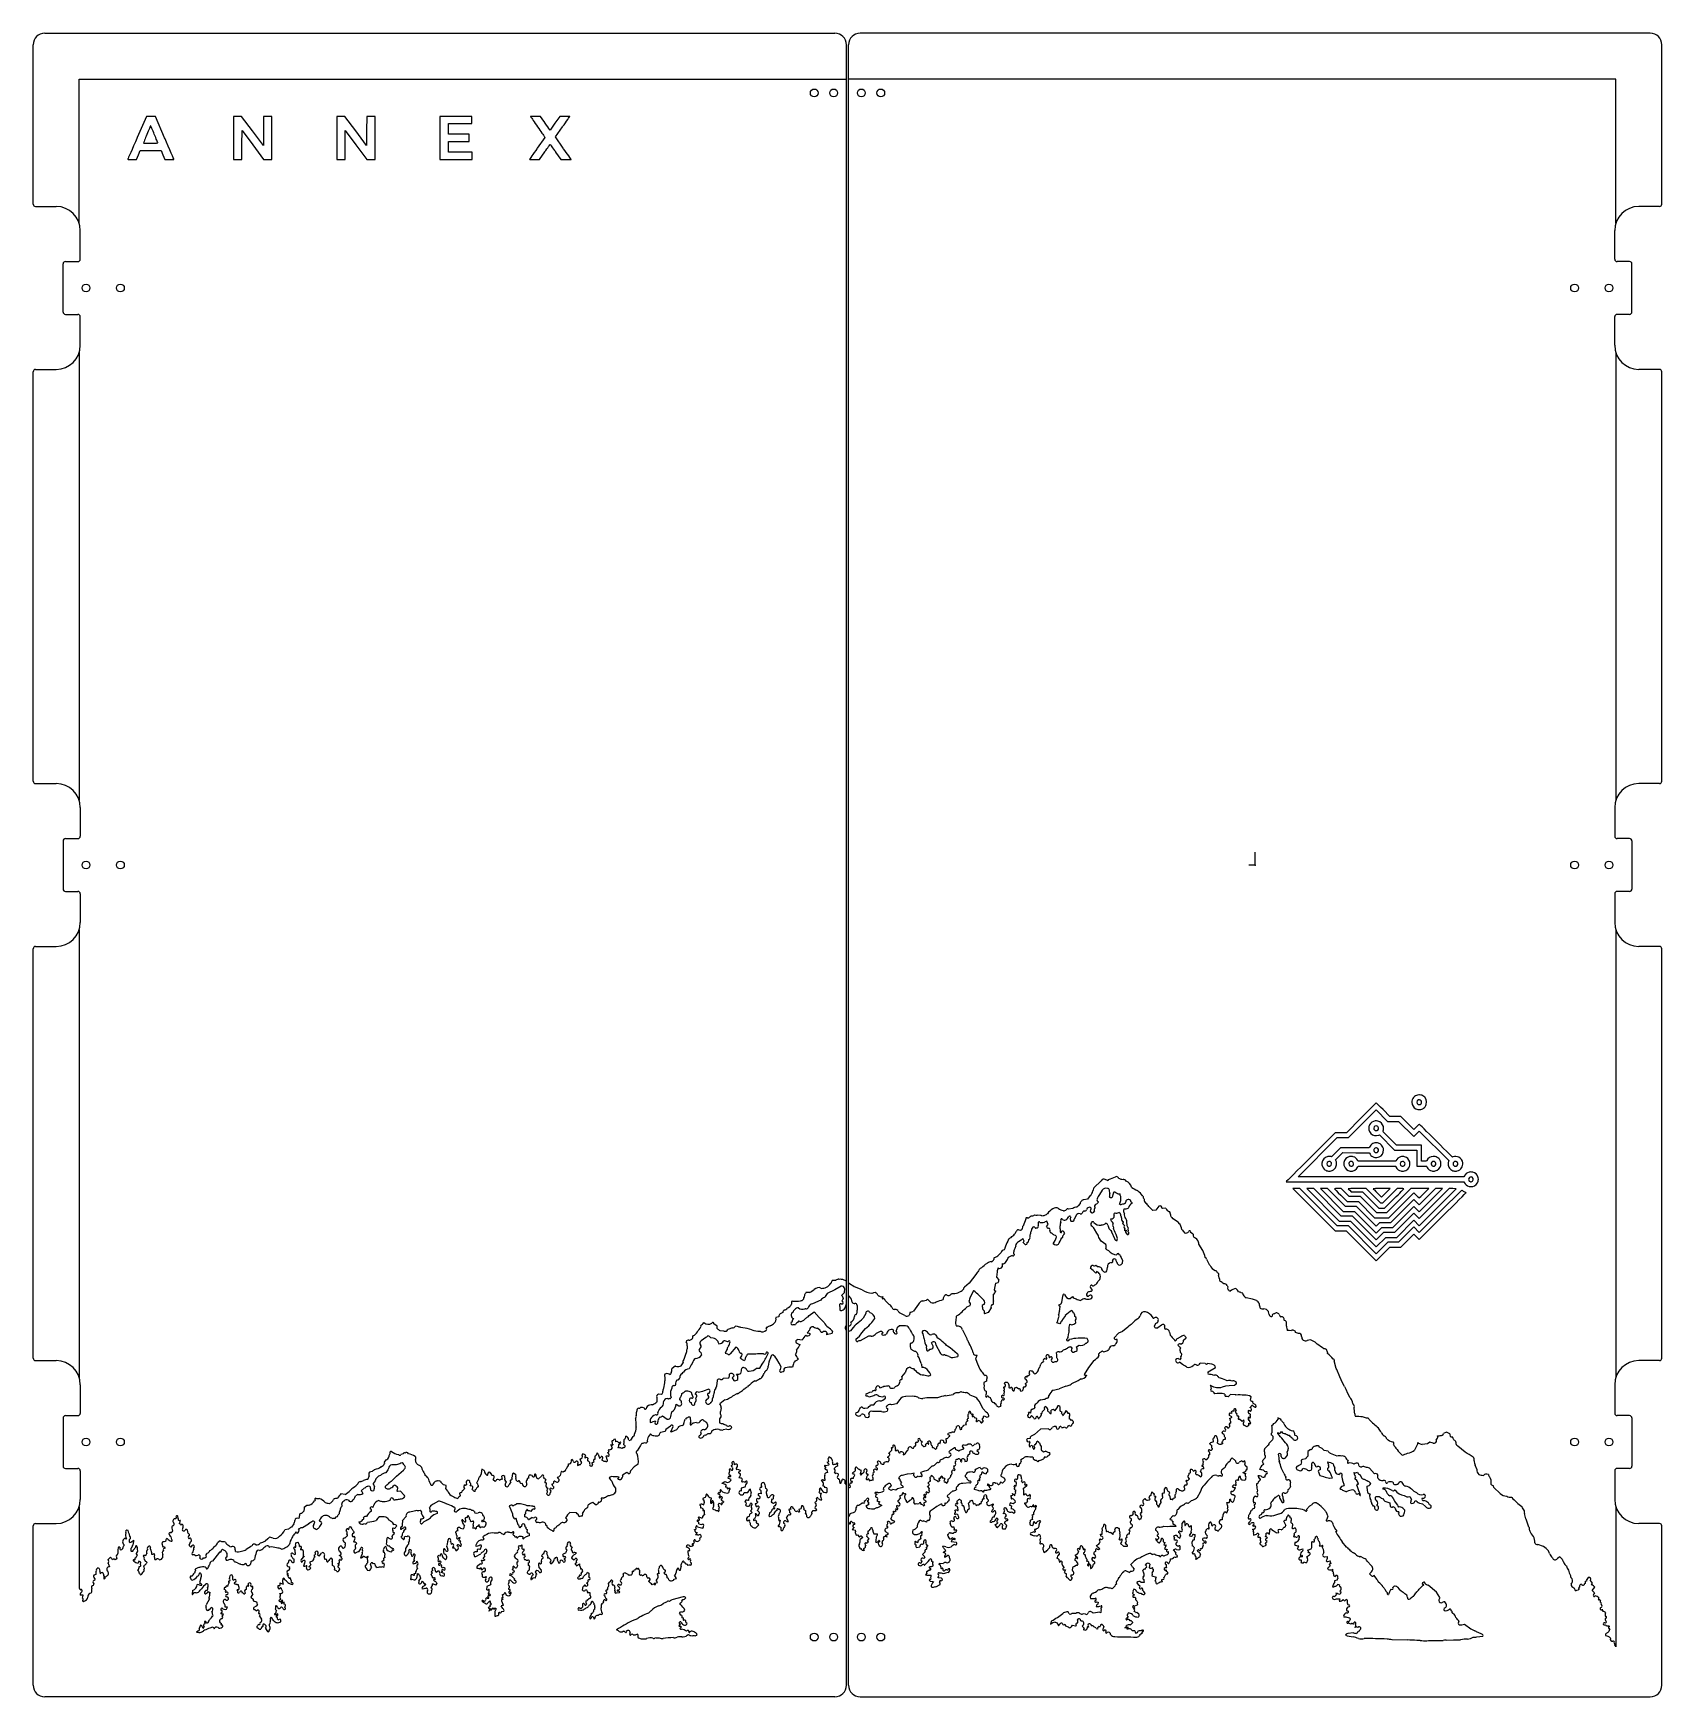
# Model space of a CAD drawing. Header units: millimetres. Extents: x -533 to 177, y -363 to 363.
import ezdxf

# ---------------------------------------------------------------- set-up
doc = ezdxf.new("R2010")
doc.units = ezdxf.units.MM
doc.header["$PDSIZE"] = -1

msp = doc.modelspace()

# ---------------------------------------------------------------- linework, layer by layer
at = {"color": 7, "linetype": 'Continuous', "lineweight": 25}
for p, q in [((-532.75, 288), (-532.75, 357.5)), ((-527.75, 362.5), (-183.25, 362.5)), ((-178.25, -357.5), (-178.25, 357.5)), ((-177.25, -357.5), (-177.25, 357.5)), ((172.25, 362.5), (-172.25, 362.5)), ((177.25, 288), (177.25, 357.5)), ((-512.75, 279.7), (-512.75, 342.5)), ((-512.75, 342.5), (-178.25, 342.5)), ((157.25, 342.5), (-177.25, 342.5)), ((157.25, 279.7), (157.25, 342.5)), ((-483.37, 326.29), (-487.41, 317.08)), ((-481.44, 326.27), (-483.37, 326.29)), ((-479.51, 326.24), (-481.44, 326.27)), ((-441.91, 326.29), (-445.4, 326.29)), ((-445.4, 326.29), (-445.4, 307.5)), ((-437.15, 319.92), (-441.91, 326.29)), ((-432.35, 326.29), (-432.36, 319.92)), ((-428.73, 326.29), (-432.35, 326.29)), ((-428.73, 307.5), (-428.73, 326.29)), ((-396.92, 326.29), (-400.42, 326.29)), ((-400.42, 326.29), (-400.42, 307.5)), ((-392.17, 319.93), (-396.92, 326.29)), ((-387.37, 326.29), (-387.39, 319.93)), ((-383.75, 326.29), (-387.37, 326.29)), ((-383.75, 307.5), (-383.75, 326.29)), ((-341.59, 326.29), (-355.44, 326.29)), ((-355.44, 326.29), (-355.44, 307.5)), ((-341.59, 323.11), (-341.59, 326.29)), ((-315.52, 326.26), (-315.83, 326.23)), ((-314.87, 326.28), (-315.52, 326.26)), ((-314.07, 326.29), (-314.87, 326.28)), ((-311.65, 326.29), (-314.07, 326.29)), ((-310.2, 324.2), (-311.65, 326.29)), ((-303.19, 326.28), (-305.3, 323.25)), ((-301, 326.29), (-303.19, 326.28)), ((-300.79, 326.29), (-301, 326.29)), ((-300.15, 326.28), (-300.79, 326.29)), ((-299.46, 326.27), (-300.15, 326.28)), ((-298.99, 326.26), (-299.46, 326.27)), ((-298.82, 326.25), (-298.99, 326.26)), ((-482.89, 319.1), (-483.18, 318.41)), ((-482.61, 319.77), (-482.89, 319.1)), ((-482.34, 320.39), (-482.61, 319.77)), ((-482.1, 320.96), (-482.34, 320.39)), ((-481.9, 321.44), (-482.1, 320.96)), ((-481.74, 321.82), (-481.9, 321.44)), ((-481.62, 322.07), (-481.74, 321.82)), ((-481.59, 322.15), (-481.62, 322.07)), ((-481.58, 322.18), (-481.59, 322.15)), ((-481.57, 322.18), (-481.58, 322.18)), ((-481.52, 322.18), (-481.57, 322.18)), ((-481.47, 322.11), (-481.52, 322.18)), ((-481.46, 322.09), (-481.47, 322.11)), ((-481.45, 322.06), (-481.46, 322.09)), ((-481.42, 321.98), (-481.45, 322.06)), ((-481.32, 321.75), (-481.42, 321.98)), ((-481.17, 321.39), (-481.32, 321.75)), ((-480.99, 320.93), (-481.17, 321.39)), ((-480.76, 320.39), (-480.99, 320.93)), ((-480.51, 319.78), (-480.76, 320.39)), ((-480.22, 319.1), (-480.51, 319.78)), ((-480, 318.57), (-480.22, 319.1)), ((-475.46, 316.89), (-479.51, 326.24)), ((-441.77, 313.83), (-441.74, 320.17)), ((-441.74, 320.17), (-437.02, 313.83)), ((-432.39, 313.56), (-437.15, 319.92)), ((-432.36, 319.92), (-432.39, 313.56)), ((-396.79, 313.84), (-396.76, 320.17)), ((-396.76, 320.17), (-392.04, 313.84)), ((-387.41, 313.56), (-392.17, 319.93)), ((-387.39, 319.93), (-387.41, 313.56)), ((-351.74, 318.52), (-351.74, 323.11)), ((-351.74, 323.11), (-341.59, 323.11)), ((-315.83, 326.23), (-315.91, 326.18)), ((-315.91, 326.18), (-315.9, 326.17)), ((-315.9, 326.17), (-315.89, 326.15)), ((-315.89, 326.15), (-315.84, 326.08)), ((-315.84, 326.08), (-315.69, 325.84)), ((-315.69, 325.84), (-315.44, 325.48)), ((-315.44, 325.48), (-315.13, 325.02)), ((-315.13, 325.02), (-314.75, 324.47)), ((-314.75, 324.47), (-314.32, 323.84)), ((-314.32, 323.84), (-313.86, 323.17)), ((-313.86, 323.17), (-313.37, 322.46)), ((-313.37, 322.46), (-312.87, 321.73)), ((-312.87, 321.73), (-312.37, 321.01)), ((-312.37, 321.01), (-311.89, 320.3)), ((-311.89, 320.3), (-311.42, 319.63)), ((-311.42, 319.63), (-311, 319.02)), ((-311, 319.02), (-310.62, 318.48)), ((-310.04, 323.98), (-310.2, 324.2)), ((-309.58, 323.31), (-310.04, 323.98)), ((-308.97, 322.45), (-309.58, 323.31)), ((-308.45, 321.7), (-308.97, 322.45)), ((-308.17, 321.3), (-308.45, 321.7)), ((-308.08, 321.17), (-308.17, 321.3)), ((-307.41, 320.22), (-308.08, 321.17)), ((-305.3, 323.25), (-307.41, 320.22)), ((-305.06, 317.3), (-301.94, 321.74)), ((-301.94, 321.74), (-301.79, 321.97)), ((-301.79, 321.97), (-301.31, 322.64)), ((-301.31, 322.64), (-300.73, 323.48)), ((-300.73, 323.48), (-300.2, 324.24)), ((-300.2, 324.24), (-299.74, 324.9)), ((-299.74, 324.9), (-299.35, 325.45)), ((-299.35, 325.45), (-299.07, 325.87)), ((-299.07, 325.87), (-298.88, 326.14)), ((-298.88, 326.14), (-298.82, 326.22)), ((-298.82, 326.22), (-298.82, 326.25)), ((-489.67, 311.91), (-490.28, 310.52)), ((-488.98, 313.49), (-489.67, 311.91)), ((-488.22, 315.22), (-488.98, 313.49)), ((-487.61, 316.61), (-488.22, 315.22)), ((-487.41, 317.08), (-487.61, 316.61)), ((-484.7, 314.78), (-484.73, 314.71)), ((-484.73, 314.71), (-484.73, 314.68)), ((-484.73, 314.68), (-484.48, 314.67)), ((-484.6, 315.02), (-484.7, 314.78)), ((-484.45, 315.39), (-484.6, 315.02)), ((-484.48, 314.67), (-483.8, 314.66)), ((-484.25, 315.86), (-484.45, 315.39)), ((-484.02, 316.42), (-484.25, 315.86)), ((-483.76, 317.05), (-484.02, 316.42)), ((-483.8, 314.66), (-482.79, 314.65)), ((-483.48, 317.72), (-483.76, 317.05)), ((-483.18, 318.41), (-483.48, 317.72)), ((-482.79, 314.65), (-481.86, 314.64)), ((-481.86, 314.64), (-481.34, 314.64)), ((-481.34, 314.64), (-480.69, 314.65)), ((-480.69, 314.65), (-479.99, 314.65)), ((-479.63, 317.68), (-480, 318.57)), ((-479.99, 314.65), (-479.44, 314.66)), ((-479.35, 317.01), (-479.63, 317.68)), ((-479.44, 314.66), (-479.02, 314.67)), ((-479.1, 316.4), (-479.35, 317.01)), ((-478.88, 315.87), (-479.1, 316.4)), ((-479.02, 314.67), (-478.73, 314.68)), ((-478.69, 315.42), (-478.88, 315.87)), ((-478.73, 314.68), (-478.53, 314.7)), ((-478.54, 315.08), (-478.69, 315.42)), ((-478.45, 314.85), (-478.54, 315.08)), ((-478.53, 314.7), (-478.43, 314.73)), ((-478.42, 314.77), (-478.45, 314.85)), ((-478.43, 314.73), (-478.41, 314.75)), ((-478.41, 314.76), (-478.42, 314.77)), ((-478.41, 314.75), (-478.41, 314.76)), ((-475.26, 316.42), (-475.46, 316.89)), ((-474.65, 315.01), (-475.26, 316.42)), ((-473.89, 313.26), (-474.65, 315.01)), ((-473.21, 311.67), (-473.89, 313.26)), ((-441.78, 307.5), (-441.77, 313.83)), ((-437.02, 313.83), (-432.3, 307.51)), ((-396.8, 307.5), (-396.79, 313.84)), ((-392.04, 313.84), (-387.32, 307.51)), ((-342.65, 318.52), (-351.74, 318.52)), ((-351.74, 310.68), (-351.74, 315.35)), ((-351.74, 315.35), (-342.65, 315.35)), ((-342.65, 315.35), (-342.65, 318.52)), ((-313.19, 312.15), (-313.69, 311.43)), ((-313.02, 312.39), (-313.19, 312.15)), ((-309.68, 317.14), (-313.02, 312.39)), ((-310.62, 318.48), (-310.3, 318.02)), ((-310.3, 318.02), (-310.12, 317.76)), ((-310.12, 317.76), (-310.06, 317.68)), ((-310.06, 317.68), (-309.68, 317.14)), ((-309.29, 311.47), (-308.84, 312.08)), ((-308.84, 312.08), (-308.44, 312.64)), ((-308.44, 312.64), (-308.09, 313.12)), ((-308.09, 313.12), (-307.79, 313.51)), ((-307.79, 313.51), (-307.57, 313.81)), ((-307.57, 313.81), (-307.42, 313.99)), ((-307.42, 313.99), (-307.37, 314.04)), ((-307.37, 314.04), (-307.36, 314.04)), ((-307.36, 314.04), (-307.31, 313.97)), ((-307.31, 313.97), (-307.16, 313.76)), ((-307.16, 313.76), (-306.94, 313.46)), ((-306.94, 313.46), (-306.65, 313.05)), ((-306.65, 313.05), (-306.3, 312.56)), ((-306.3, 312.56), (-305.9, 312.01)), ((-305.9, 312.01), (-305.46, 311.4)), ((-301.68, 312.45), (-305.06, 317.3)), ((-301.51, 312.2), (-301.68, 312.45)), ((-301, 311.47), (-301.51, 312.2)), ((-491.5, 307.67), (-491.51, 307.62)), ((-491.51, 307.62), (-491.49, 307.58)), ((-491.49, 307.71), (-491.5, 307.69)), ((-491.5, 307.69), (-491.5, 307.67)), ((-491.41, 307.91), (-491.49, 307.71)), ((-491.49, 307.58), (-491.43, 307.55)), ((-491.43, 307.55), (-491.29, 307.52)), ((-491.16, 308.48), (-491.41, 307.91)), ((-491.29, 307.52), (-491.07, 307.51)), ((-490.78, 309.36), (-491.16, 308.48)), ((-491.07, 307.51), (-490.73, 307.5)), ((-490.28, 310.52), (-490.78, 309.36)), ((-490.73, 307.5), (-490.27, 307.5)), ((-490.27, 307.5), (-489.8, 307.5)), ((-489.8, 307.5), (-487.75, 307.5)), ((-487.75, 307.5), (-486.93, 309.48)), ((-486.93, 309.48), (-486.1, 311.47)), ((-486.1, 311.47), (-481.57, 311.45)), ((-481.57, 311.45), (-477.03, 311.42)), ((-477.03, 311.42), (-476.21, 309.48)), ((-476.21, 309.48), (-475.4, 307.54)), ((-475.4, 307.54), (-473.41, 307.52)), ((-473.41, 307.52), (-473.22, 307.52)), ((-473.22, 307.52), (-472.64, 307.51)), ((-472.61, 310.28), (-473.21, 311.67)), ((-472.64, 307.51), (-472, 307.51)), ((-472.11, 309.14), (-472.61, 310.28)), ((-471.74, 308.27), (-472.11, 309.14)), ((-472, 307.51), (-471.57, 307.51)), ((-471.5, 307.71), (-471.74, 308.27)), ((-471.57, 307.51), (-471.42, 307.52)), ((-471.42, 307.57), (-471.5, 307.71)), ((-471.42, 307.52), (-471.42, 307.57)), ((-445.4, 307.5), (-441.78, 307.5)), ((-432.3, 307.51), (-430.51, 307.5)), ((-430.51, 307.5), (-428.73, 307.5)), ((-400.42, 307.5), (-396.8, 307.5)), ((-387.32, 307.51), (-385.53, 307.5)), ((-385.53, 307.5), (-383.75, 307.5)), ((-355.44, 307.5), (-341.33, 307.5)), ((-341.33, 310.68), (-351.74, 310.68)), ((-341.33, 307.5), (-341.33, 310.68)), ((-316.3, 307.68), (-316.37, 307.6)), ((-316.37, 307.6), (-316.37, 307.56)), ((-316.37, 307.56), (-316.2, 307.54)), ((-316.11, 307.97), (-316.3, 307.68)), ((-316.2, 307.54), (-315.74, 307.52)), ((-315.8, 308.42), (-316.11, 307.97)), ((-315.39, 309.01), (-315.8, 308.42)), ((-315.74, 307.52), (-315.06, 307.51)), ((-314.89, 309.72), (-315.39, 309.01)), ((-315.06, 307.51), (-314.44, 307.5)), ((-314.32, 310.54), (-314.89, 309.72)), ((-314.44, 307.5), (-312.09, 307.5)), ((-313.69, 311.43), (-314.32, 310.54)), ((-312.09, 307.5), (-309.76, 310.81)), ((-309.76, 310.81), (-309.64, 310.97)), ((-309.64, 310.97), (-309.29, 311.47)), ((-305.46, 311.4), (-305.11, 310.91)), ((-305.11, 310.91), (-304.99, 310.75)), ((-304.99, 310.75), (-302.67, 307.5)), ((-302.67, 307.5), (-300.27, 307.5)), ((-300.36, 310.56), (-301, 311.47)), ((-299.79, 309.74), (-300.36, 310.56)), ((-300.27, 307.5), (-299.63, 307.51)), ((-299.29, 309.01), (-299.79, 309.74)), ((-299.63, 307.51), (-298.94, 307.52)), ((-298.87, 308.41), (-299.29, 309.01)), ((-298.94, 307.52), (-298.46, 307.53)), ((-298.56, 307.95), (-298.87, 308.41)), ((-298.36, 307.66), (-298.56, 307.95)), ((-298.46, 307.53), (-298.29, 307.55)), ((-298.29, 307.58), (-298.36, 307.66)), ((-298.29, 307.55), (-298.29, 307.58)), ((-531.75, 287), (-522.75, 287)), ((176.25, 287), (167.25, 287)), ((-512.25, 264), (-512.25, 276.5)), ((156.75, 264), (156.75, 276.5)), ((-519.75, 241), (-519.75, 262)), ((-518.75, 263), (-513.25, 263)), ((163.25, 263), (157.75, 263)), ((164.25, 241), (164.25, 262)), ((-518.75, 240), (-513.25, 240)), ((163.25, 240), (157.75, 240)), ((-512.25, 226.5), (-512.25, 239)), ((156.75, 226.5), (156.75, 239)), ((-512.75, 223.3), (-512.75, 28.2)), ((157.25, 223.3), (157.25, 28.2)), ((-532.75, 36.5), (-532.75, 215)), ((-531.75, 216), (-522.75, 216)), ((176.25, 216), (167.25, 216)), ((177.25, 36.5), (177.25, 215)), ((-531.75, 35.5), (-522.75, 35.5)), ((176.25, 35.5), (167.25, 35.5)), ((-512.25, 25), (-512.25, 12.5)), ((156.75, 25), (156.75, 12.5)), ((-519.75, 10.5), (-519.75, -10.5)), ((-518.75, 11.5), (-513.25, 11.5)), ((163.25, 11.5), (157.75, 11.5)), ((164.25, 10.5), (164.25, -10.5)), ((-518.75, -11.5), (-513.25, -11.5)), ((-512.25, -12.5), (-512.25, -25)), ((156.75, -12.5), (156.75, -25)), ((163.25, -11.5), (157.75, -11.5)), ((-512.75, -28.2), (-512.75, -223.3)), ((157.25, -28.2), (157.25, -223.3)), ((-531.75, -35.5), (-522.75, -35.5)), ((176.25, -35.5), (167.25, -35.5)), ((-532.75, -215), (-532.75, -36.5)), ((177.25, -215), (177.25, -36.5)), ((40.66, -118.83), (52.75, -106.73)), ((52.75, -106.73), (57.74, -111.72)), ((58.68, -109.59), (55.73, -106.63)), ((46.24, -110.17), (39.75, -116.66)), ((55.66, -116.12), (55.73, -115.96)), ((57.74, -111.72), (62.53, -111.72)), ((63.48, -109.59), (58.68, -109.59)), ((62.53, -111.72), (69.17, -118.36)), ((69.17, -115.28), (63.48, -109.59)), ((70.33, -114.11), (69.17, -115.28)), ((70.34, -117.18), (71.53, -116)), ((71.53, -116), (84.4, -128.85)), ((18.68, -135.91), (35.76, -118.83)), ((34.89, -116.66), (24.19, -127.34)), ((37.19, -123.24), (33.27, -127.16)), ((39.75, -116.66), (34.89, -116.66)), ((35.76, -118.83), (40.66, -118.83)), ((43.45, -123.23), (37.19, -123.24)), ((49.71, -123.22), (43.45, -123.23)), ((49.8, -123.01), (49.71, -123.22)), ((53.87, -117.76), (54.13, -117.67)), ((54.13, -117.67), (60.68, -124.22)), ((61.59, -122.05), (55.66, -116.12)), ((72.56, -122.05), (61.59, -122.05)), ((69.17, -118.36), (70.34, -117.18)), ((72.56, -129.15), (72.56, -122.05)), ((33.27, -127.16), (33.06, -127.11)), ((35.02, -128.49), (38.14, -125.37)), ((35.13, -128.72), (35.02, -128.49)), ((38.14, -125.37), (43.92, -125.38)), ((43.92, -125.38), (49.71, -125.39)), ((49.71, -125.39), (49.8, -125.6)), ((61.24, -129.15), (53.06, -129.15)), ((60.68, -124.22), (70.42, -124.22)), ((61.34, -128.92), (61.24, -129.15)), ((70.42, -124.22), (70.42, -131.32)), ((74.71, -129.15), (72.56, -129.15)), ((74.85, -128.84), (74.71, -129.15)), ((84.4, -128.85), (84.36, -128.96)), ((-67.15, -137.62), (-70.32, -140.72)), ((-65.83, -136.91), (-66.21, -136.95)), ((-64.65, -137.3), (-65.83, -136.91)), ((-64.45, -137.44), (-64.65, -137.3)), ((-59.57, -136.49), (-59.65, -136.41)), ((-56.19, -137.82), (-56.27, -137.74)), ((91.04, -135.91), (18.68, -135.91)), ((44.79, -131.55), (44.89, -131.32)), ((44.89, -131.32), (61.25, -131.32)), ((61.25, -131.32), (61.33, -131.52)), ((70.42, -131.32), (74.72, -131.32)), ((74.72, -131.32), (74.78, -131.47)), ((91.16, -135.65), (91.04, -135.91)), ((-71.99, -144.11), (-73.12, -145.64)), ((-70.32, -140.72), (-70.52, -140.97)), ((-66.78, -141.79), (-67.91, -143.58)), ((-63.61, -144.71), (-63.53, -144.63)), ((-63.52, -144.8), (-63.61, -144.71)), ((-63.4, -143.2), (-63.52, -141.79)), ((-59.89, -143.28), (-60.82, -142.88)), ((-58.8, -143.41), (-58.97, -143.25)), ((-58.86, -143.98), (-58.8, -143.41)), ((-58.76, -144.26), (-58.86, -143.98)), ((-58.6, -144.49), (-58.76, -144.26)), ((-58.55, -146.25), (-58.6, -144.49)), ((-51.12, -142.07), (-51.46, -141.89)), ((-48.99, -144.23), (-49.07, -144.15)), ((19.52, -141.05), (16.44, -141.05)), ((16.44, -141.05), (34.85, -159.46)), ((35.79, -157.33), (19.52, -141.05)), ((22.46, -141.05), (36.63, -155.23)), ((25.54, -141.05), (22.46, -141.05)), ((37.54, -153.06), (25.54, -141.05)), ((28.48, -141.05), (38.38, -150.96)), ((31.56, -141.05), (28.48, -141.05)), ((39.33, -148.82), (31.56, -141.05)), ((37.54, -141.05), (36.03, -141.05)), ((37.33, -143.92), (40.13, -146.72)), ((41.04, -144.55), (37.54, -141.05)), ((45.94, -144.55), (41.04, -144.55)), ((41.21, -141.78), (41.88, -142.45)), ((41.88, -142.45), (46.78, -142.45)), ((48.43, -141.05), (44.48, -141.05)), ((53.05, -151.66), (45.94, -144.55)), ((46.78, -142.45), (53.89, -149.56)), ((54.76, -147.39), (48.43, -141.05)), ((52.26, -138.08), (91.04, -138.08)), ((53.27, -142.96), (55.13, -144.81)), ((55.13, -144.81), (58.89, -141.05)), ((58.89, -141.05), (55.15, -141.05)), ((61.83, -141.05), (55.5, -147.39)), ((67.85, -141.05), (57.25, -151.66)), ((58.23, -153.76), (69.17, -142.82)), ((63.34, -141.05), (61.83, -141.05)), ((75.66, -141.05), (67.85, -141.05)), ((69.17, -142.82), (70.33, -143.99)), ((78.6, -141.05), (71.53, -148.12)), ((84.62, -141.05), (71.55, -154.12)), ((71.55, -151.19), (81.68, -141.05)), ((73.61, -143.1), (75.66, -141.05)), ((81.68, -141.05), (78.6, -141.05)), ((79.61, -149.14), (87.68, -141.07)), ((90.03, -141.68), (80.78, -150.91)), ((86.15, -141.06), (84.62, -141.05)), ((87.68, -141.07), (86.15, -141.06)), ((90.19, -141.82), (90.03, -141.68)), ((91.04, -138.08), (91.16, -138.34)), ((-90.67, -151.98), (-91.03, -152.27)), ((-90.59, -151.97), (-90.67, -151.98)), ((-83.6, -150.7), (-83.69, -150.61)), ((-79.53, -149.66), (-81.44, -150.05)), ((-77.13, -148.6), (-77.79, -149.2)), ((-76.33, -147.49), (-77.13, -148.6)), ((-73.12, -145.64), (-74.78, -145.94)), ((-71.28, -151.61), (-71.37, -151.62)), ((-68.86, -145.53), (-68.94, -145.61)), ((-57.28, -149.89), (-57.2, -149.81)), ((-55.37, -149.51), (-55.29, -149.42)), ((-54.17, -146.73), (-54.2, -146.47)), ((-54.05, -146.96), (-54.17, -146.73)), ((-53.59, -147.2), (-54.05, -146.96)), ((-53.67, -147.37), (-53.59, -147.2)), ((-44.64, -150.55), (-46.35, -148.84)), ((-43.3, -150.43), (-44.64, -150.55)), ((-42.01, -148.73), (-43.3, -150.43)), ((-41.93, -148.72), (-42.01, -148.73)), ((-41.84, -148.72), (-41.93, -148.72)), ((-40.56, -149.61), (-40.65, -149.52)), ((-40.48, -149.69), (-40.56, -149.61)), ((-38.89, -149.56), (-40.48, -149.69)), ((-37.26, -151.19), (-37.34, -151.11)), ((38.38, -150.96), (43.25, -150.96)), ((44.19, -148.82), (39.33, -148.82)), ((40.13, -146.72), (45.03, -146.72)), ((43.25, -150.96), (52.75, -160.46)), ((52.75, -157.38), (44.19, -148.82)), ((45.03, -146.72), (52.07, -153.76)), ((57.25, -151.66), (53.05, -151.66)), ((53.89, -149.56), (56.41, -149.56)), ((55.5, -147.39), (54.76, -147.39)), ((56.41, -149.56), (60.64, -145.33)), ((69.17, -145.76), (59.03, -155.89)), ((59.94, -158.06), (69.18, -148.82)), ((69.18, -151.76), (60.78, -160.16)), ((71.53, -148.12), (69.17, -145.76)), ((69.18, -148.82), (71.55, -151.19)), ((71.55, -154.12), (69.18, -151.76)), ((80.78, -150.91), (71.53, -160.13)), ((71.54, -157.2), (79.61, -149.14)), ((-102.22, -159.15), (-102.68, -159.33)), ((-96.12, -157.81), (-96.62, -157.66)), ((-96.18, -152.46), (-96.26, -152.46)), ((-93.58, -152.72), (-95, -152.59)), ((-94.58, -156.01), (-94.55, -157.1)), ((-93.28, -152.83), (-93.58, -152.72)), ((-92.96, -152.87), (-93.28, -152.83)), ((-90.84, -155.16), (-91.91, -155.69)), ((-90.94, -157.5), (-90.3, -156.65)), ((-90.3, -156.65), (-90.84, -155.16)), ((-82.49, -154.68), (-82.57, -154.6)), ((-78.11, -152.72), (-78.9, -154.33)), ((-78.11, -152.64), (-78.11, -152.72)), ((-69.04, -160.42), (-70.09, -158.69)), ((-67.21, -156.94), (-67.13, -156.85)), ((-64.19, -157.02), (-63.83, -158.27)), ((-63.83, -158.27), (-63.82, -158.35)), ((-61.87, -156.37), (-61.91, -156.07)), ((-61.81, -158.63), (-61.81, -158.55)), ((-58.54, -152.86), (-58.34, -153.94)), ((-58.34, -153.94), (-58.26, -154.02)), ((-57.69, -156.34), (-57, -157.16)), ((-56.88, -158.33), (-56.88, -158.41)), ((-55.83, -157.21), (-55.96, -155.38)), ((-55.38, -158.12), (-55.83, -157.21)), ((-55.38, -158.2), (-55.38, -158.12)), ((-36.79, -153.02), (-36.88, -152.93)), ((-33.28, -156.18), (-33.28, -156.01)), ((34.85, -159.46), (39.71, -159.46)), ((40.66, -157.33), (35.79, -157.33)), ((36.63, -155.23), (41.5, -155.23)), ((42.41, -153.06), (37.54, -153.06)), ((39.71, -159.46), (52.75, -172.5)), ((52.75, -169.42), (40.66, -157.33)), ((41.5, -155.23), (52.75, -166.48)), ((52.75, -163.4), (42.41, -153.06)), ((52.07, -153.76), (58.23, -153.76)), ((54.24, -155.89), (52.75, -157.38)), ((52.75, -160.46), (55.15, -158.06)), ((59.03, -155.89), (54.24, -155.89)), ((55.15, -158.06), (59.94, -158.06)), ((61.69, -162.3), (69.17, -154.82)), ((69.17, -157.76), (62.53, -164.4)), ((69.17, -154.82), (71.54, -157.2)), ((71.53, -160.13), (69.17, -157.76)), ((71.53, -163.2), (81.72, -153.04)), ((-107.83, -163.9), (-107.91, -163.98)), ((-107.51, -163.05), (-107.83, -163.9)), ((-107.52, -162.97), (-107.51, -163.05)), ((-104.42, -165.98), (-104.73, -167.16)), ((-101.98, -163.49), (-103.22, -164.27)), ((-101.33, -162.8), (-101.98, -163.49)), ((-101.12, -164.64), (-100.72, -163.87)), ((-101.03, -164.72), (-101.12, -164.64)), ((-100.34, -165.37), (-101.03, -164.72)), ((-86.72, -162.07), (-86.64, -161.98)), ((-86.63, -162.15), (-86.72, -162.07)), ((-83.72, -161.49), (-83.81, -161.57)), ((-67.1, -163.96), (-68.15, -162.32)), ((-65.14, -165.33), (-67.1, -163.96)), ((-65.05, -165.41), (-65.14, -165.33)), ((-62.7, -159.66), (-62.61, -159.82)), ((-62.61, -159.82), (-61.36, -162.72)), ((-61.36, -162.72), (-61.28, -162.8)), ((-56.59, -159.99), (-55.89, -161.06)), ((-27.04, -160.86), (-28.15, -160.14)), ((-26.67, -162.36), (-26.75, -162.28)), ((-22.84, -168.02), (-24.58, -165.23)), ((55.99, -160.16), (52.75, -163.4)), ((52.75, -166.48), (56.93, -162.3)), ((57.77, -164.4), (52.75, -169.42)), ((52.75, -172.5), (58.68, -166.57)), ((60.78, -160.16), (55.99, -160.16)), ((56.93, -162.3), (61.69, -162.3)), ((62.53, -164.4), (57.77, -164.4)), ((58.68, -166.57), (63.44, -166.57)), ((63.44, -166.57), (69.17, -160.84)), ((69.17, -160.84), (70.34, -162.02)), ((70.34, -162.02), (71.53, -163.2)), ((-116.68, -173.51), (-117.67, -174.12)), ((-115.02, -172.96), (-115.11, -172.88)), ((-110.7, -168.83), (-112.25, -170.37)), ((-110.32, -173.75), (-110.36, -175.09)), ((-109.08, -166.86), (-109.48, -167.79)), ((-105.98, -170.2), (-107.63, -171.09)), ((-60.32, -173.31), (-60.24, -173.31)), ((-57.67, -172.4), (-58.38, -171.08)), ((-57.89, -173.49), (-57.81, -173.41)), ((-57.81, -173.41), (-57.67, -172.4)), ((-21.75, -171), (-21.75, -170.92)), ((-184.38, -180.95), (-184.46, -181.04)), ((-181.38, -180.62), (-181.46, -180.54)), ((-121.81, -178.41), (-124.64, -182.25)), ((-112.56, -177.32), (-112.83, -179.67)), ((-112.83, -179.67), (-111.71, -180.81)), ((-69.33, -177.78), (-69.48, -177.91)), ((-69.41, -174.39), (-68.47, -175.12)), ((-69.22, -177.62), (-69.33, -177.78)), ((-69.16, -177.23), (-69.22, -177.62)), ((-64.59, -176.35), (-64.51, -176.27)), ((-64.51, -176.27), (-64.45, -175.34)), ((-17.41, -176.91), (-18.6, -176.19)), ((-15.56, -180.37), (-15.93, -178.96)), ((-196.52, -187.67), (-196.64, -188.14)), ((-194.35, -186.33), (-195.85, -186.37)), ((-195.85, -186.37), (-195.85, -186.45)), ((-189.3, -184.52), (-189.38, -184.43)), ((-187.69, -188.49), (-187.83, -188.54)), ((-183.34, -185.19), (-186.64, -186.79)), ((-184.93, -182.22), (-185.01, -182.31)), ((-180.55, -183.52), (-183.34, -185.19)), ((-180.27, -187.53), (-179.13, -186.33)), ((-179.13, -186.33), (-178.93, -184.65)), ((-178.93, -184.65), (-179.01, -184.57)), ((-174.68, -183.78), (-174.77, -183.7)), ((-171.38, -185.2), (-174.68, -183.78)), ((-166.99, -186.75), (-167.08, -186.67)), ((-166.68, -186.6), (-166.99, -186.75)), ((-166.35, -186.49), (-166.68, -186.6)), ((-129.46, -186.31), (-129.54, -186.4)), ((-124.64, -182.25), (-126.68, -184.06)), ((-122.87, -185.63), (-124.22, -188.35)), ((-122.62, -185.63), (-122.87, -185.63)), ((-114.22, -187.15), (-114.25, -189.08)), ((-113.18, -182.19), (-113.26, -182.28)), ((-84.27, -190.52), (-83.84, -188)), ((-83.84, -187.81), (-83.84, -187.75)), ((-83.84, -187.87), (-83.84, -187.81)), ((-83.84, -187.94), (-83.84, -187.87)), ((-83.84, -188), (-83.84, -187.94)), ((-80.72, -189), (-79.66, -188.05)), ((-72.47, -187.77), (-72.7, -187.95)), ((-71.04, -184.97), (-71.82, -184.07)), ((-205.99, -195.01), (-207.14, -195.62)), ((-201.52, -190.03), (-202.1, -190.22)), ((-195.95, -193.48), (-196.33, -193.49)), ((-194.76, -192.61), (-194.76, -192.69)), ((-194.41, -196.28), (-192.28, -194.8)), ((-189.33, -189.62), (-193.05, -191.22)), ((-192.28, -194.8), (-190.04, -197.25)), ((-181.14, -192.41), (-181.16, -191.49)), ((-180.76, -194.23), (-180.92, -194.16)), ((-173.55, -194.62), (-173.55, -193.98)), ((-169.77, -195.44), (-170.97, -197.48)), ((-160.94, -190.2), (-161.39, -189.78)), ((-160.49, -190.63), (-160.94, -190.2)), ((-160.04, -191.06), (-160.49, -190.63)), ((-159.59, -191.48), (-160.04, -191.06)), ((-159.26, -191.65), (-159.59, -191.48)), ((-158.97, -191.82), (-159.26, -191.65)), ((-150.46, -194.91), (-150.84, -196.35)), ((-146.8, -191.39), (-148.97, -194.46)), ((-141.38, -190.65), (-142.84, -189.27)), ((-125.94, -192.82), (-126.37, -193.29)), ((-124.45, -192.11), (-125.94, -192.74)), ((-125.94, -192.74), (-125.94, -192.82)), ((-116.43, -195.07), (-118, -195.62)), ((-115.14, -193.03), (-116.43, -195.07)), ((-114.27, -191.5), (-114.35, -191.59)), ((-85.25, -194.56), (-84.97, -192.38)), ((-84.97, -192.38), (-85.06, -192.3)), ((-74.11, -189.07), (-74.02, -189.15)), ((-1.19, -189.17), (-3.96, -188.66)), ((0.59, -189.88), (-1.19, -189.17)), ((5.82, -194.75), (5.74, -194.67)), ((6.02, -195.92), (5.82, -194.75)), ((-240.32, -199.45), (-240.4, -199.46)), ((-234.59, -201.05), (-235.96, -199.92)), ((-234.56, -201.97), (-234.59, -201.05)), ((-233.28, -203.02), (-233.37, -202.94)), ((-227.96, -201.79), (-229.87, -202.43)), ((-229.87, -202.43), (-229.87, -202.51)), ((-225.64, -201.14), (-226.65, -201)), ((-221.52, -201.95), (-224.21, -201.61)), ((-219.5, -202.57), (-221.52, -201.95)), ((-207.69, -196.89), (-209.02, -197.26)), ((-209.02, -197.26), (-209.02, -197.35)), ((-201.87, -198.99), (-201.95, -199.08)), ((-201.95, -199.08), (-201.94, -199.16)), ((-201.41, -200.32), (-200.49, -200.29)), ((-201.32, -197.64), (-201.23, -197.72)), ((-194.24, -202.63), (-195.29, -203.83)), ((-195.06, -197.13), (-194.41, -196.28)), ((-189.72, -202.92), (-190.83, -201.87)), ((-190.04, -197.25), (-187.97, -199.37)), ((-177.25, -200.76), (-176.87, -200.9)), ((-176.87, -200.9), (-176.68, -200.82)), ((-176.68, -200.82), (-176.31, -200.46)), ((-174.66, -196.83), (-174.75, -196.75)), ((-171.55, -203.85), (-169.92, -202.05)), ((-167.15, -199.38), (-165.78, -197.59)), ((-155.15, -200.81), (-156.05, -201.76)), ((-153.06, -200.84), (-155.15, -200.81)), ((-144.31, -202.94), (-144.39, -202.86)), ((-130.43, -196.79), (-130.46, -198.55)), ((-127.59, -202.65), (-125.91, -206.04)), ((-86.45, -199.53), (-86.06, -198.68)), ((-85.19, -199.91), (-86.45, -199.53)), ((-86.06, -198.68), (-85.76, -197.33)), ((-84.04, -198.25), (-84.13, -198.44)), ((-83.98, -198.04), (-84.04, -198.25)), ((-82.77, -196.41), (-83.98, -198.04)), ((-80.91, -200.21), (-80.83, -200.12)), ((-80.83, -200.12), (-79.99, -200.44)), ((-78.25, -199.55), (-78.37, -198.39)), ((-55.54, -201.44), (-57.92, -203.26)), ((-43.94, -200.79), (-43.22, -199.6)), ((-43.75, -201.54), (-43.94, -200.79)), ((-43.22, -199.6), (-43.13, -199.6)), ((-40.85, -200.62), (-42.49, -201.76)), ((12.78, -198.58), (12.61, -198.41)), ((13.6, -200.98), (13.65, -199.72)), ((14.43, -202.92), (13.99, -202.89)), ((14.87, -202.95), (14.43, -202.92)), ((15.83, -203.01), (14.87, -202.95)), ((-247.65, -209.6), (-247.7, -210.78)), ((-245.1, -205.19), (-245.18, -205.27)), ((-239.56, -205.96), (-241.61, -207.43)), ((-236.29, -206.28), (-237.38, -206.15)), ((-231.69, -203.23), (-233.28, -203.02)), ((-231.66, -207.41), (-231.74, -207.5)), ((-229.81, -207.86), (-229.89, -207.87)), ((-226.48, -210.2), (-228.91, -213.11)), ((-200.19, -208.31), (-198.41, -209.1)), ((-197.55, -207.15), (-199.48, -206.87)), ((-198.41, -209.1), (-198.49, -209.18)), ((-195.29, -203.83), (-194.46, -204.01)), ((-194.46, -204.01), (-194.2, -204.13)), ((-194.2, -204.13), (-194.18, -204.8)), ((-184.42, -204.12), (-186.91, -204.77)), ((-174.14, -206.68), (-172.51, -205.38)), ((-172.51, -205.38), (-171.55, -203.85)), ((-170.97, -206.59), (-172.2, -207.38)), ((-168.66, -205.28), (-170.97, -206.59)), ((-167.41, -205.41), (-168.66, -205.28)), ((-163.45, -203.38), (-163.53, -203.38)), ((-162.34, -203.93), (-162.26, -203.85)), ((-160.74, -204.48), (-160.82, -204.48)), ((-160.51, -203.63), (-160.74, -204.48)), ((-149.17, -204.77), (-149.54, -204.34)), ((-148.84, -207.23), (-148.72, -206.66)), ((-144.94, -204.38), (-144.47, -206.37)), ((-144.47, -206.37), (-144.38, -206.46)), ((-144.38, -206.46), (-144.38, -206.54)), ((-141.15, -208.29), (-141.15, -208.21)), ((-139.57, -207.91), (-139.2, -209.24)), ((-139.2, -209.24), (-139.12, -209.32)), ((-139.12, -209.32), (-139.03, -209.4)), ((-139.03, -209.4), (-137.45, -212.37)), ((-135.72, -208.31), (-135.8, -208.31)), ((-135.33, -208.68), (-135.72, -208.31)), ((-134.94, -209.04), (-135.33, -208.68)), ((-134.56, -209.41), (-134.94, -209.04)), ((-134.17, -209.77), (-134.56, -209.41)), ((-133.06, -210.5), (-134.17, -209.77)), ((-81.52, -205.58), (-81.23, -203.9)), ((-80.31, -210.06), (-79.79, -210.72)), ((-77.89, -210), (-76.74, -209.3)), ((-77.88, -210.08), (-77.89, -210)), ((-61.76, -209.56), (-62.17, -209.59)), ((-59.57, -204.06), (-61.44, -206.04)), ((-60.5, -206.68), (-60.42, -206.68)), ((-60.42, -206.68), (-60.33, -206.67)), ((-57.92, -203.26), (-59.57, -204.06)), ((-32.35, -205.66), (-34.32, -206.72)), ((-32.81, -210.19), (-33.67, -209.29)), ((-31.22, -207.14), (-30.08, -206.02)), ((18.88, -204.26), (17.61, -203.8)), ((22.81, -207.25), (22.72, -207.25)), ((-531.75, -216), (-522.75, -216)), ((-249.38, -216.93), (-249.46, -217.01)), ((-248.46, -213.72), (-249.16, -215.5)), ((-249.16, -215.5), (-249.16, -215.58)), ((-247.92, -212.2), (-248.46, -213.72)), ((-242.19, -210.71), (-242.5, -211.39)), ((-241.72, -212.45), (-241.35, -213.7)), ((-224.43, -214.91), (-224.33, -214.76)), ((-217.79, -213.14), (-221.3, -213.23)), ((-213.31, -212.79), (-213.36, -213.02)), ((-213.19, -212.58), (-213.31, -212.79)), ((-212, -216.74), (-212.29, -218.42)), ((-209.31, -214.33), (-210.28, -213.49)), ((-208.61, -215.31), (-209.31, -214.33)), ((-207.56, -217.13), (-208.61, -215.31)), ((-206.68, -218.77), (-207.56, -217.13)), ((-199.92, -212.23), (-200.39, -213.33)), ((-199.25, -215.23), (-199.25, -215.31)), ((-148.75, -211.93), (-150.02, -211.13)), ((-145.59, -217.28), (-146.22, -215.62)), ((-137.45, -212.37), (-137.44, -212.45)), ((-133.46, -214.27), (-132.54, -214.58)), ((-132.98, -210.49), (-133.06, -210.5)), ((-129.9, -213.09), (-132.98, -210.49)), ((-121.9, -215.04), (-121.36, -216.62)), ((-121.36, -213.61), (-121.27, -213.69)), ((-121.36, -216.62), (-120.28, -219.18)), ((-91.65, -215.11), (-91.29, -215.28)), ((-90.83, -214.89), (-90.97, -214.7)), ((-89.47, -214.66), (-89.39, -214.57)), ((-87.16, -216.44), (-87.08, -216.43)), ((-86.48, -213.66), (-86.69, -212.41)), ((-86.54, -214.83), (-86.48, -213.66)), ((-70.28, -215.98), (-72.62, -219.05)), ((-63.8, -210.95), (-63.8, -211.28)), ((-33.59, -215.14), (-32.58, -215.45)), ((-31.68, -217.68), (-32.93, -216.66)), ((-32.78, -211.23), (-32.87, -210.86)), ((-32.69, -211.61), (-32.78, -211.23)), ((-32.59, -211.98), (-32.69, -211.61)), ((-32.5, -212.35), (-32.59, -211.98)), ((-32.5, -212.44), (-32.5, -212.35)), ((-21.83, -217.33), (-24.06, -217.14)), ((-18.98, -217.51), (-20.83, -217.22)), ((31.57, -212.78), (31.65, -212.7)), ((31.57, -212.87), (31.57, -212.78)), ((35.35, -219.45), (34.5, -216.13)), ((176.25, -216), (167.25, -216)), ((-257.32, -223.08), (-257.36, -224.84)), ((-254.61, -221.33), (-255, -222.18)), ((-252.68, -218.35), (-254.41, -219.57)), ((-233.12, -224.18), (-233.04, -224.17)), ((-231.97, -223.73), (-229.54, -223.58)), ((-229.54, -223.58), (-229.46, -223.49)), ((-227.23, -222.59), (-228.04, -223.45)), ((-228.04, -223.45), (-227.34, -224.69)), ((-226.16, -221.98), (-226.08, -221.89)), ((-225.56, -222.63), (-226.16, -221.98)), ((-225.6, -224.22), (-225.56, -222.63)), ((-221.88, -219.61), (-221.87, -219.69)), ((-220.76, -220.66), (-220.68, -220.58)), ((-217.45, -219.23), (-216.03, -219.28)), ((-216.03, -219.28), (-214.99, -217.58)), ((-206.98, -219.87), (-206.68, -218.77)), ((-204.83, -219.22), (-204.91, -219.14)), ((-201.74, -218.81), (-201.83, -218.89)), ((-201.43, -217.88), (-201.74, -218.81)), ((-154.26, -224.37), (-154.18, -224.28)), ((-154.13, -223.11), (-152.59, -221.31)), ((-150.57, -218.83), (-150.48, -218.83)), ((-147.24, -221.25), (-147.15, -221.25)), ((-145.21, -218.94), (-145.3, -218.86)), ((-144.45, -222.26), (-143.27, -222.56)), ((-99.28, -222.62), (-99.2, -222.53)), ((-94.57, -220.4), (-94.27, -219.38)), ((-94.27, -219.38), (-94.13, -219.15)), ((-94.13, -219.15), (-93.95, -218.96)), ((-93.95, -218.96), (-93.79, -218.5)), ((-93.79, -218.5), (-93.64, -218.03)), ((-93.64, -218.03), (-93.49, -217.57)), ((-76.25, -224), (-76.33, -224.09)), ((-72.62, -219.05), (-74.55, -222.03)), ((-73.54, -222.34), (-73.53, -222.42)), ((-73.53, -222.42), (-73.53, -222.5)), ((-26.75, -217.92), (-26.99, -218.14)), ((-20.47, -220.89), (-17.25, -219)), ((-20.47, -220.97), (-20.47, -220.89)), ((-20.47, -221.06), (-20.47, -220.97)), ((-12.26, -224.76), (-12.78, -224.52)), ((35.53, -219.81), (35.35, -219.45)), ((36.87, -223.01), (35.53, -219.81)), ((38.11, -225.65), (36.87, -223.01)), ((-512.25, -226.5), (-512.25, -239)), ((-258.87, -230.82), (-260.12, -230.68)), ((-254.92, -231.14), (-254.82, -231.6)), ((-254.82, -231.6), (-254.65, -232.04)), ((-252.73, -225.71), (-252.65, -225.8)), ((-248.46, -229.28), (-248.37, -229.36)), ((-245.66, -230.62), (-245.38, -231.54)), ((-240.1, -229.05), (-238.44, -228.5)), ((-236.57, -232.72), (-236.26, -231.87)), ((-235.19, -228.08), (-234.72, -226.98)), ((-234.72, -226.98), (-234.44, -224.8)), ((-225.68, -230.41), (-227.91, -231.56)), ((-224.36, -229.54), (-224.45, -229.54)), ((-222.72, -228.41), (-222.89, -228.41)), ((-222.35, -228.15), (-222.72, -228.41)), ((-221.98, -227.89), (-222.35, -228.15)), ((-221.62, -227.63), (-221.98, -227.89)), ((-221.25, -227.37), (-221.62, -227.63)), ((-221.16, -227.36), (-221.25, -227.37)), ((-169.45, -231.56), (-169.54, -231.48)), ((-169.4, -230.47), (-168, -229.76)), ((-168.44, -231.95), (-168.52, -231.87)), ((-166.28, -231.39), (-168.44, -231.95)), ((-168, -229.76), (-167, -229.65)), ((-167, -229.65), (-167, -229.57)), ((-165.45, -228.19), (-165.37, -228.1)), ((-165.37, -228.1), (-165.4, -227.83)), ((-162.46, -227.44), (-162.37, -227.52)), ((-149.22, -231.51), (-152.39, -231.68)), ((-122.87, -231.71), (-124.31, -231)), ((-117.12, -224.95), (-118.27, -225.56)), ((-117.33, -229.38), (-117.33, -229.55)), ((-117.33, -229.55), (-117.24, -229.63)), ((-117.26, -231.97), (-117.18, -231.97)), ((-117.18, -231.97), (-117.09, -231.89)), ((-109.56, -229.17), (-109.56, -229.09)), ((-107.28, -227.02), (-107.27, -227.1)), ((-106.75, -227.84), (-106.52, -227.79)), ((-104.16, -227.69), (-104.08, -227.6)), ((-104.08, -227.6), (-103.06, -228.24)), ((-102.37, -229.14), (-102.12, -229.27)), ((-100.74, -227.5), (-100.32, -227.5)), ((-100.32, -227.5), (-100.01, -227.09)), ((-100.12, -226.05), (-100.03, -225.82)), ((-100.09, -226.3), (-100.12, -226.05)), ((-99.76, -226.65), (-100.09, -226.3)), ((-100.01, -227.09), (-99.76, -226.65)), ((-90.02, -231.15), (-90.02, -231.23)), ((-85.42, -228.26), (-85.5, -228.27)), ((-14.27, -227.5), (-12.78, -226.95)), ((-13.18, -230.64), (-13.27, -230.56)), ((-12.78, -226.95), (-11.28, -226.91)), ((-12.17, -224.76), (-12.26, -224.76)), ((-11.28, -226.91), (-8.94, -226.68)), ((-8.49, -230.93), (-10.92, -230.75)), ((-8.94, -226.68), (-8.86, -226.6)), ((-8.41, -231.02), (-8.49, -230.93)), ((-1.99, -233.27), (-1.78, -231.84)), ((38.99, -227.3), (38.11, -225.65)), ((41.46, -232.17), (40.14, -229.69)), ((156.75, -226.5), (156.75, -239)), ((-260.84, -232.12), (-260.95, -234.05)), ((-258.11, -234.14), (-258.02, -234.22)), ((-255.4, -232.58), (-255.76, -232.6)), ((-254.39, -238.39), (-254.31, -238.39)), ((-252.62, -235.83), (-252.48, -234.99)), ((-252.48, -234.99), (-251.29, -235.71)), ((-244.38, -234.6), (-244.23, -234.1)), ((-231.21, -233.16), (-233.45, -234.9)), ((-233.16, -238.23), (-233.24, -238.31)), ((-232.79, -236.54), (-233.16, -238.23)), ((-174.17, -239.46), (-173.94, -238.62)), ((-171.33, -236.29), (-171.24, -236.37)), ((-170.15, -236.68), (-168.9, -236.64)), ((-167.68, -235.27), (-166.34, -235.24)), ((-162.91, -238.24), (-166.85, -238.18)), ((-160.34, -237.41), (-160.5, -238)), ((-156.4, -234.88), (-158.39, -235.35)), ((-154.95, -232.92), (-156.4, -234.88)), ((-143.09, -232.26), (-144.93, -232.48)), ((-138.49, -232.22), (-143.09, -232.26)), ((-121.08, -232.83), (-121.09, -232.75)), ((-120.31, -233.73), (-121.08, -232.83)), ((-118.54, -237.03), (-120.31, -233.73)), ((-117.25, -238.5), (-118.54, -237.03)), ((-116.65, -238.98), (-117.25, -238.5)), ((-109.97, -232.36), (-110.06, -232.28)), ((-109.89, -232.44), (-109.97, -232.36)), ((-97.87, -237.63), (-98.01, -238.89)), ((-97.05, -237.11), (-97.87, -237.63)), ((-91.84, -236.31), (-91.64, -236.13)), ((-91.64, -236.13), (-91.56, -236.04)), ((-89.91, -238.34), (-89.82, -238.42)), ((-89.38, -239.06), (-88.98, -239.04)), ((-88.98, -239.04), (-88.92, -237.64)), ((-87.33, -237.85), (-86.36, -236.65)), ((-85.2, -236.03), (-85.12, -236.12)), ((-85.07, -238.04), (-84.31, -238.27)), ((-81.76, -238.44), (-81.78, -238.95)), ((-81.78, -238.95), (-81.31, -238.87)), ((-9.22, -237.98), (-9.16, -237.06)), ((-9.16, -237.06), (-9.08, -236.97)), ((-2.16, -236.45), (-2.16, -236.36)), ((0.24, -235.55), (0.24, -235.46)), ((0.25, -235.63), (0.24, -235.55)), ((-519.75, -241), (-519.75, -262)), ((-518.75, -240), (-513.25, -240)), ((-270.12, -241.49), (-269.98, -243.33)), ((-261.47, -242.59), (-261.55, -242.68)), ((-261.48, -242.43), (-261.39, -242.51)), ((-261.15, -239.66), (-261.47, -239.67)), ((-261.39, -242.51), (-261.47, -242.59)), ((-258.36, -240.08), (-256.4, -241.54)), ((-256.95, -245.98), (-257.18, -246.83)), ((-254.9, -244.51), (-256.95, -245.98)), ((-254.76, -240.4), (-254.7, -239.57)), ((-254.75, -247.01), (-253.8, -244.73)), ((-252.59, -246.28), (-253.09, -246.51)), ((-252.51, -246.2), (-252.59, -246.28)), ((-246.08, -242.76), (-246.13, -240.84)), ((-246.04, -244.18), (-246.13, -244.18)), ((-241.58, -242.05), (-241.67, -242.05)), ((-240.24, -242.35), (-240.24, -242.27)), ((-240.05, -246.19), (-239.07, -245.41)), ((-239.07, -245.41), (-239.07, -245.33)), ((-238.86, -243.65), (-238.87, -243.57)), ((-233.7, -246.02), (-233.78, -246.02)), ((-233.55, -242.25), (-233.53, -243.17)), ((-232.1, -243.38), (-232.1, -243.47)), ((-231.94, -246.22), (-232.02, -246.22)), ((-230.36, -245.93), (-231.94, -246.22)), ((-129.13, -244.59), (-128.76, -245.75)), ((-127.84, -245.89), (-128.02, -245.15)), ((-127.13, -244.12), (-125.8, -243.83)), ((-125.8, -243.83), (-126.12, -243.46)), ((-124.95, -241.3), (-125.14, -240.3)), ((-123.14, -239.8), (-123.4, -239.84)), ((-122.89, -240.24), (-122.65, -240.32)), ((-122.65, -240.32), (-122.46, -240.49)), ((-122.46, -240.49), (-122.37, -240.98)), ((-121.44, -241.29), (-121.68, -242.32)), ((-121.26, -242.51), (-120.96, -242.22)), ((-118.52, -241.04), (-118.45, -240.37)), ((-118.45, -240.37), (-118.37, -240.28)), ((-97.64, -240.05), (-97.56, -239.97)), ((-93.55, -245.88), (-96.25, -248.21)), ((-94.69, -240.98), (-94.6, -241.21)), ((-90.12, -245.79), (-93.55, -245.88)), ((-93.45, -240.19), (-93.54, -240.11)), ((-84.03, -239.43), (-83.7, -240.03)), ((-83.7, -240.03), (-83.65, -239.54)), ((-81, -240.1), (-80.99, -240.19)), ((-79.81, -243.83), (-79.89, -243.92)), ((-79.43, -242.48), (-79.41, -243.24)), ((-12.03, -245.33), (-11.95, -245.41)), ((-11.18, -239.87), (-11.18, -239.79)), ((-10.16, -240.51), (-11.18, -239.87)), ((-11.14, -241.21), (-10.89, -241.08)), ((-10.89, -241.08), (-10.65, -240.94)), ((-10.87, -242.04), (-10.79, -241.95)), ((-10.65, -240.94), (-10.4, -240.81)), ((-10.4, -240.81), (-10.15, -240.68)), ((-10.15, -240.6), (-10.16, -240.51)), ((-10.15, -240.68), (-10.15, -240.6)), ((-6.79, -241.42), (-5.67, -242.4)), ((-5.67, -242.4), (-5.02, -241.88)), ((-4.79, -244.21), (-4.71, -244.13)), ((-3.69, -244.68), (-2.78, -244.16)), ((-2.22, -240.13), (-2.31, -240.05)), ((-2.22, -240.21), (-2.22, -240.13)), ((7.34, -244.13), (7.25, -244.22)), ((10.79, -241.37), (9.92, -240.89)), ((9.92, -240.89), (10.03, -241.55)), ((11.15, -241.71), (10.79, -241.37)), ((11.46, -242.1), (11.15, -241.71)), ((12.64, -243.66), (12.49, -243.16)), ((48.48, -241.09), (46.79, -240.55)), ((49.75, -241.72), (49.75, -241.64)), ((53.7, -245.38), (53.7, -245.3)), ((163.25, -240), (157.75, -240)), ((164.25, -241), (164.25, -262)), ((-280.84, -253.07), (-280.39, -254.23)), ((-279.89, -250.96), (-279.97, -251.04)), ((-278.04, -251.32), (-278.79, -251.34)), ((-275.25, -252.67), (-275.16, -252.75)), ((-275.16, -252.75), (-275.16, -252.83)), ((-274.35, -248.88), (-274.43, -248.97)), ((-273.1, -250.74), (-273.22, -250.44)), ((-271.41, -249.05), (-272.29, -250.75)), ((-268.04, -253.06), (-269.4, -255.35)), ((-257.26, -246.91), (-259.25, -247.38)), ((-257.18, -246.83), (-257.26, -246.91)), ((-254.66, -247.09), (-254.75, -247.01)), ((-254.57, -247.17), (-254.66, -247.09)), ((-254.08, -246.95), (-254.57, -247.17)), ((-253.58, -246.73), (-254.08, -246.95)), ((-253.09, -246.51), (-253.58, -246.73)), ((-241.96, -249.76), (-242.27, -249.61)), ((-239.77, -248.46), (-240.23, -248.71)), ((-236.86, -246.61), (-237.25, -247.54)), ((-157.12, -253.17), (-157.15, -253.47)), ((-148.7, -253.57), (-148.62, -253.48)), ((-147.5, -251.53), (-147.3, -251.57)), ((-142.66, -251.31), (-142.57, -251.31)), ((-142.29, -252.39), (-142.66, -251.31)), ((-142.37, -252.48), (-142.29, -252.39)), ((-138.83, -253.55), (-138.18, -253.03)), ((-138.18, -253.03), (-138.43, -252.76)), ((-137.68, -251.92), (-137.28, -252.09)), ((-134.87, -251.88), (-134.53, -251.73)), ((-134.75, -250.1), (-134.66, -250.01)), ((-134.53, -251.73), (-134.64, -250.85)), ((-133.2, -248.59), (-133.86, -248.39)), ((-133.62, -249.22), (-133.32, -248.95)), ((-126.9, -252.72), (-127.06, -252.9)), ((-124.06, -252.48), (-125.32, -252.43)), ((-121.72, -252.42), (-122.55, -252.52)), ((-120.14, -252.54), (-120.27, -252.41)), ((-120.12, -252.71), (-120.14, -252.54)), ((-98.04, -249.93), (-99.45, -250.14)), ((-98.25, -253.62), (-98.11, -253.57)), ((-98.11, -253.57), (-97.94, -253.18)), ((-96.25, -248.21), (-97.73, -248.92)), ((-95.96, -252.72), (-95.39, -251.95)), ((-93.34, -253.4), (-93.3, -254.9)), ((-18.16, -250.97), (-18.26, -250.81)), ((-18.14, -251.43), (-18.16, -250.97)), ((-16.77, -249.39), (-16.49, -250.47)), ((-13.94, -251.9), (-14.03, -251.82)), ((-13.58, -248.38), (-13.71, -248.05)), ((-13.45, -248.71), (-13.58, -248.38)), ((-13.31, -249.04), (-13.45, -248.71)), ((-13.18, -249.38), (-13.31, -249.04)), ((7.59, -250.48), (6.13, -252.03)), ((7.68, -250.48), (7.59, -250.48)), ((11.43, -246.95), (11.51, -246.95)), ((14.27, -253.23), (14.27, -253.14)), ((17.5, -248.71), (17.24, -248.55)), ((55, -247.27), (54.92, -247.27)), ((56.39, -248.98), (56.3, -248.9)), ((70.3, -253.29), (69.51, -254.98)), ((70.39, -253.29), (70.3, -253.29)), ((70.86, -252.19), (70.39, -253.29)), ((75.12, -252.24), (72.79, -252.64)), ((76.2, -251.62), (75.12, -252.24)), ((77.62, -251.92), (76.2, -251.62)), ((78.93, -250.63), (79.01, -250.71)), ((83.35, -247.25), (82.11, -247.78)), ((84.79, -247.88), (83.35, -247.25)), ((86.71, -250.67), (86.62, -250.59)), ((88.37, -253.3), (88.36, -253.21)), ((91.53, -255.97), (88.37, -253.3)), ((-379.09, -259.26), (-379.82, -260.29)), ((-379.82, -260.29), (-379.55, -260.78)), ((-371.47, -256.63), (-372.47, -256.99)), ((-366.09, -257.9), (-366.26, -257.74)), ((-365.85, -260.57), (-366.14, -259.08)), ((-297.38, -259.79), (-297.47, -259.46)), ((-296.37, -260.19), (-296.45, -260.27)), ((-293.12, -256.67), (-293.52, -257.27)), ((-293.52, -257.27), (-293.43, -257.35)), ((-289.99, -261.02), (-290.07, -260.93)), ((-289.08, -260.41), (-289.17, -260.49)), ((-289.17, -260.49), (-288.98, -261.32)), ((-287.92, -258.66), (-287.95, -259.04)), ((-287.89, -258.28), (-287.92, -258.66)), ((-287.86, -257.91), (-287.89, -258.28)), ((-287.82, -257.53), (-287.86, -257.91)), ((-283.16, -259.91), (-283.16, -259.83)), ((-282.34, -256.12), (-282.34, -256.21)), ((-277.55, -254.15), (-277.73, -253.76)), ((-275.38, -253.84), (-276.04, -254.36)), ((-269.62, -256.45), (-269.54, -256.53)), ((-269.54, -256.53), (-269.45, -256.61)), ((-227.29, -260.14), (-227.09, -261.39)), ((-186.56, -260.29), (-185.9, -260.02)), ((-186.19, -258.77), (-186.11, -258.69)), ((-185.82, -259.93), (-186.19, -258.77)), ((-185.9, -260.02), (-185.82, -259.93)), ((-184.3, -260.48), (-184.22, -260.56)), ((-164.57, -260.52), (-164.83, -260.2)), ((-161.89, -260.45), (-161.81, -260.37)), ((-159.83, -256.47), (-158.44, -255.01)), ((-156.87, -254.46), (-156.7, -254.62)), ((-156.7, -254.62), (-156.78, -254.71)), ((-155.51, -255.43), (-155.59, -255.51)), ((-154.81, -256.25), (-154.9, -256)), ((-153.31, -256.2), (-153.45, -257.04)), ((-152.31, -256.09), (-151.34, -254.9)), ((-140.74, -253.94), (-140.66, -254.02)), ((-138.56, -260.32), (-139.54, -261.35)), ((-139.39, -254.65), (-139.3, -254.65)), ((-137.25, -259.28), (-137.34, -259.36)), ((-133.49, -256.25), (-133.4, -256.33)), ((-131.12, -254.09), (-132.85, -255.23)), ((-130.69, -260.86), (-130.69, -260.69)), ((-127.68, -254.75), (-128.92, -255.12)), ((-128.01, -259.15), (-127.93, -258.98)), ((-127.98, -259.36), (-128.01, -259.15)), ((-127.03, -254.07), (-127.68, -254.75)), ((-126.6, -259.3), (-126.53, -259.99)), ((-126.53, -259.99), (-125.78, -259.81)), ((-125.78, -259.81), (-125.54, -259.71)), ((-125.35, -257.2), (-124.45, -256.51)), ((-121.05, -255.66), (-121.13, -255.58)), ((-98.23, -258.13), (-98.32, -258.05)), ((-97.23, -258.1), (-98.23, -258.13)), ((-96.93, -253.83), (-97.01, -253.92)), ((-97.01, -253.92), (-96.66, -254.58)), ((-96.66, -254.58), (-96.19, -254.27)), ((-94.75, -260.13), (-94.84, -260.05)), ((-93.3, -254.9), (-92.36, -255.71)), ((-92.36, -255.71), (-91.37, -255.44)), ((-92.11, -258.72), (-92.19, -258.8)), ((-8.55, -259.7), (-10.01, -258.32)), ((-5.79, -259.71), (-6.94, -260.33)), ((-4.45, -259.67), (-4.97, -259.93)), ((-4.58, -261.1), (-4.42, -260.76)), ((-4.34, -260.4), (-4.45, -259.67)), ((-4.42, -260.76), (-4.34, -260.4)), ((4.11, -254.51), (4.11, -254.74)), ((20.15, -260.09), (19.93, -261.27)), ((20.7, -259.07), (20.62, -259.16)), ((22.12, -258.78), (20.7, -259.07)), ((24.1, -254.8), (22.95, -255.67)), ((22.95, -255.67), (23.01, -257.67)), ((25.43, -260.45), (25.51, -260.53)), ((25.51, -260.53), (26.47, -262.09)), ((31.81, -255.42), (30.05, -255.14)), ((31.88, -260.86), (31.69, -260.11)), ((40.25, -260.14), (40.55, -259.87)), ((40.65, -260.7), (40.57, -260.79)), ((45.37, -262), (45.01, -260.92)), ((-518.75, -263), (-513.25, -263)), ((-512.25, -264), (-512.25, -276.5)), ((-386.14, -264.56), (-386.22, -264.64)), ((-385.06, -264.36), (-386.14, -264.56)), ((-381.1, -262.24), (-381.18, -262.33)), ((-379.02, -264.95), (-379.11, -264.95)), ((-378.14, -263.59), (-379.02, -264.95)), ((-376.66, -268.65), (-374.38, -266.41)), ((-372.94, -261.02), (-374.52, -261.48)), ((-374.38, -266.41), (-371.36, -263.73)), ((-338.56, -267.69), (-339.52, -269.39)), ((-337.45, -265.32), (-338, -266.59)), ((-336.15, -263.95), (-337.17, -263.39)), ((-333.11, -265.2), (-333.27, -265.21)), ((-332.83, -266.11), (-333.11, -265.2)), ((-331.42, -268.67), (-332.28, -268.02)), ((-330.85, -268.07), (-331.42, -268.67)), ((-330.86, -267.9), (-330.85, -268.07)), ((-328.56, -266.5), (-328.27, -267.66)), ((-328.27, -267.66), (-328.35, -267.75)), ((-327.2, -267.21), (-327.22, -266.46)), ((-322.39, -265.83), (-323.41, -265.02)), ((-316.74, -267.26), (-317.16, -267.3)), ((-313.42, -266.59), (-313.5, -266.51)), ((-311.17, -266.36), (-312.47, -267.48)), ((-310.32, -266.84), (-310.32, -266.67)), ((-309.47, -267.72), (-310.05, -267.5)), ((-309.29, -267.81), (-309.47, -267.72)), ((-304.21, -266.92), (-304.29, -267.01)), ((-304.29, -267.01), (-303.52, -267.82)), ((-302.98, -266.14), (-303.06, -266.14)), ((-302.53, -264.28), (-302.98, -266.14)), ((-302.44, -264.28), (-302.53, -264.28)), ((-301.76, -264.6), (-302.44, -264.28)), ((-301.19, -264.25), (-301.76, -264.6)), ((-290.07, -261.1), (-289.99, -261.02)), ((-277.85, -267.71), (-277.33, -266.87)), ((-273.91, -264.76), (-275.8, -265.98)), ((-273.15, -265.32), (-273.91, -264.76)), ((-270.8, -262.25), (-272.43, -264.05)), ((-272.43, -264.05), (-272.42, -264.22)), ((-269, -261.11), (-270.8, -262.25)), ((-228.5, -267.87), (-229.69, -267.4)), ((-229.26, -264.71), (-229.16, -264.48)), ((-228.33, -261.84), (-228.34, -261.76)), ((-226.06, -262.54), (-226.22, -262.72)), ((-225.7, -263.36), (-224.52, -263.75)), ((-225.25, -264.52), (-225.33, -264.61)), ((-224.69, -266.51), (-225.1, -267.02)), ((-225.1, -267.02), (-224.35, -267.1)), ((-224.52, -263.75), (-224.52, -263.83)), ((-224.52, -263.83), (-224.43, -263.91)), ((-224.35, -267.1), (-224.09, -267.08)), ((-223.57, -268.07), (-223.65, -268.16)), ((-188.02, -268.19), (-187.73, -268.18)), ((-187.62, -267.51), (-187.58, -266.17)), ((-187.47, -261.62), (-187.28, -261.65)), ((-187.28, -261.65), (-185.86, -261.44)), ((-186.56, -263.55), (-186.65, -263.47)), ((-186.27, -264.8), (-186.56, -263.55)), ((-185.86, -261.44), (-185.78, -261.35)), ((-182.19, -261.17), (-182.17, -262.01)), ((-181.77, -267.43), (-181.47, -267.77)), ((-175.57, -264.92), (-175.49, -264.84)), ((-175.13, -265.5), (-175.57, -264.92)), ((-175.49, -264.84), (-174.59, -264.14)), ((-175.08, -267.33), (-175.1, -266.84)), ((-174.24, -263.61), (-174.36, -263.13)), ((-171.94, -265.99), (-171.29, -265.22)), ((-169.32, -264.16), (-169.48, -264.42)), ((-166.56, -267.02), (-166.65, -267.02)), ((-166.61, -268.19), (-166.56, -267.02)), ((-165.49, -263.39), (-165.18, -263.53)), ((-165.12, -261.71), (-165.04, -261.62)), ((-155.23, -266.77), (-155.51, -267.39)), ((-155.51, -267.39), (-155.04, -267.44)), ((-151.8, -265.45), (-153.96, -266.09)), ((-149.88, -265.39), (-151.8, -265.45)), ((-148.64, -265.11), (-149.88, -265.39)), ((-149.03, -265.87), (-148.9, -265.7)), ((-148.9, -265.7), (-148.64, -265.11)), ((-145.8, -264.7), (-145.88, -264.95)), ((-141.52, -268.51), (-141.74, -268.16)), ((-141.17, -265.99), (-141.09, -265.91)), ((-139.95, -267.71), (-138.51, -268.34)), ((-136.46, -267.03), (-136.46, -267.12)), ((-136.46, -267.12), (-136.28, -267.28)), ((-135.28, -267.42), (-135.59, -268.26)), ((-133.82, -268.55), (-133.85, -267.72)), ((-126.04, -265.66), (-126.12, -265.75)), ((-123.32, -264.42), (-124.23, -264.69)), ((-122.16, -263.72), (-122.05, -264.08)), ((-120.22, -267.68), (-120.19, -267.47)), ((-120.19, -267.47), (-120.15, -267.34)), ((-120.15, -267.34), (-119.82, -267)), ((-119.82, -267), (-120.12, -266.57)), ((-119.35, -265.73), (-118.97, -264.47)), ((-118.97, -264.47), (-118.88, -264.46)), ((-116.54, -264.65), (-116.57, -263.48)), ((-110.72, -266.33), (-110.72, -266.5)), ((-104.07, -267.82), (-103.99, -267.82)), ((-29.44, -266.29), (-29.36, -266.29)), ((-25.36, -265.68), (-25.28, -265.68)), ((-25.28, -265.68), (-24.43, -266.07)), ((-24.43, -266.07), (-23.66, -266.64)), ((-23.8, -264.47), (-23.41, -263.37)), ((-23.72, -264.55), (-23.8, -264.47)), ((-23.72, -264.63), (-23.72, -264.55)), ((-22.8, -261.51), (-22.72, -261.43)), ((-15.6, -266.25), (-15.91, -266.26)), ((-15.29, -266.24), (-15.6, -266.25)), ((-14.97, -266.23), (-15.29, -266.24)), ((-14.24, -265.63), (-14.24, -265.71)), ((-7.39, -268.2), (-7.31, -268.11)), ((-5.56, -267.98), (-4.64, -268.13)), ((-5.4, -264.8), (-5.32, -264.72)), ((-5.32, -264.72), (-3.91, -264.17)), ((-4.49, -261.18), (-4.58, -261.1)), ((-4.13, -262.17), (-4.49, -261.18)), ((-4.36, -265.84), (-4.13, -265.18)), ((-3.91, -264.17), (-4.09, -263.86)), ((1.25, -266.21), (1.17, -266.29)), ((1.17, -266.29), (1.53, -266.51)), ((2.17, -262.83), (1.89, -263.52)), ((3.7, -261.21), (3.62, -261.29)), ((3.95, -264.04), (3.87, -264.13)), ((4.9, -265.27), (4.25, -266.04)), ((4.25, -266.04), (4.26, -266.13)), ((4.96, -264.35), (5.05, -264.43)), ((12.51, -265.07), (11.45, -263)), ((18.49, -263.56), (19.67, -264.03)), ((18.78, -261.97), (18.69, -261.89)), ((20.97, -262.83), (22.33, -263.38)), ((27.45, -264.24), (28.17, -266.06)), ((28.17, -266.06), (29.86, -266.52)), ((31.76, -262.7), (31.84, -262.7)), ((32.13, -263.95), (32.05, -264.03)), ((32.47, -267.2), (33.72, -267.16)), ((34.77, -262.7), (34.85, -262.7)), ((34.85, -262.7), (34.85, -262.78)), ((34.89, -264.04), (34.9, -264.39)), ((36.08, -265.51), (36.42, -265.56)), ((36.42, -265.56), (36.77, -265.58)), ((38, -267.8), (38.09, -267.88)), ((43.51, -267.57), (43.51, -267.48)), ((44.29, -268.3), (43.51, -267.57)), ((45.81, -265.83), (46.35, -267.15)), ((47.53, -267.62), (48.81, -268.42)), ((51.99, -265.41), (49.83, -262.88)), ((95.95, -261.62), (95.87, -261.54)), ((96.67, -263.36), (95.95, -261.62)), ((101.66, -265.65), (101.58, -265.65)), ((102.41, -267.06), (102.28, -266.8)), ((156.75, -264), (156.75, -276.5)), ((163.25, -263), (157.75, -263)), ((-396.75, -274.29), (-398.59, -274.01)), ((-391.31, -274.31), (-392.21, -275.01)), ((-388.32, -271.43), (-389.81, -272.72)), ((-388.21, -271.55), (-388.32, -271.43)), ((-385.7, -271.74), (-385.7, -271.65)), ((-383.7, -268.34), (-384.58, -269.61)), ((-374.04, -272.92), (-373.82, -271.66)), ((-373.95, -273), (-374.04, -272.92)), ((-372.62, -272.88), (-373.95, -273)), ((-373.82, -271.58), (-373.83, -271.5)), ((-373.82, -271.66), (-373.82, -271.58)), ((-371.24, -274.52), (-372.62, -272.88)), ((-352.7, -270.42), (-353.96, -270.12)), ((-352.05, -272.91), (-352.92, -271.68)), ((-346.82, -274.36), (-346.82, -274.44)), ((-343.96, -269.01), (-343.84, -270.09)), ((-342.11, -269.38), (-342.19, -269.3)), ((-341.28, -272.2), (-341.36, -272.12)), ((-340.19, -272.54), (-340.09, -272.92)), ((-339.52, -269.39), (-339.43, -269.47)), ((-327.08, -268.38), (-327, -268.3)), ((-326.4, -268.87), (-327.08, -268.38)), ((-327.04, -269.89), (-326.4, -268.87)), ((-324.56, -268.82), (-325.2, -270)), ((-324.79, -268.56), (-324.56, -268.82)), ((-319.61, -269.52), (-319.69, -269.44)), ((-305.42, -268.54), (-305.5, -268.55)), ((-278.91, -271.59), (-278.95, -273.34)), ((-233.93, -274.29), (-234.02, -274.29)), ((-232.39, -269.4), (-231.16, -268.69)), ((-232.39, -269.48), (-232.39, -269.4)), ((-232.39, -269.56), (-232.39, -269.48)), ((-231.16, -268.69), (-230.06, -269.08)), ((-229.98, -272.01), (-230.07, -271.93)), ((-230.06, -269.08), (-229.58, -268.96)), ((-222.56, -271.14), (-224.05, -271.6)), ((-223.3, -268.65), (-223.22, -268.65)), ((-223.22, -268.65), (-222.37, -268.96)), ((-222.75, -273.48), (-221.24, -273.44)), ((-222.37, -268.96), (-222.29, -268.87)), ((-219.95, -274.83), (-220.51, -275.68)), ((-220.28, -271.91), (-220.2, -271.99)), ((-215.92, -272.38), (-216.01, -272.3)), ((-215.41, -271.22), (-215.2, -271.27)), ((-215.21, -274.03), (-215.4, -273.03)), ((-215.12, -271.1), (-215.31, -270.78)), ((-215.2, -271.27), (-215.12, -271.18)), ((-215.12, -271.18), (-215.12, -271.1)), ((-213.81, -269.98), (-213.51, -271.81)), ((-211.74, -275.52), (-211.66, -275.44)), ((-190.23, -273.27), (-190.14, -273.26)), ((-189.12, -273.9), (-189.21, -273.82)), ((-189.1, -268.39), (-189.19, -268.3)), ((-189.02, -268.38), (-189.1, -268.39)), ((-180.47, -269.07), (-180.33, -268.69)), ((-176.03, -269.45), (-175.83, -269.3)), ((-175.83, -269.3), (-175.7, -269.09)), ((-175.7, -269.09), (-175.63, -268.6)), ((-168.11, -268.4), (-168.03, -268.4)), ((-164.57, -273.5), (-165.6, -273.44)), ((-165.54, -274.01), (-165.17, -274.05)), ((-165.5, -275.44), (-164.65, -275.83)), ((-165.17, -274.05), (-165.03, -274.17)), ((-165.03, -274.17), (-164.94, -274.33)), ((-158.6, -270.65), (-159.05, -269.66)), ((-156.63, -272.43), (-157.97, -272.22)), ((-155.89, -271.91), (-156.63, -272.43)), ((-153.57, -271.35), (-155.89, -271.91)), ((-154.99, -268.29), (-154.21, -269.19)), ((-153.67, -273.52), (-153.59, -273.52)), ((-143.85, -275.18), (-144.13, -275.15)), ((-143.39, -274.3), (-143.29, -273.91)), ((-142.88, -270.8), (-142.67, -270.67)), ((-142.01, -271.78), (-142.88, -270.8)), ((-142.67, -270.67), (-142.47, -270.54)), ((-142.47, -270.54), (-142.26, -270.41)), ((-142.26, -270.41), (-142.06, -270.28)), ((-142.23, -272.05), (-142.01, -271.78)), ((-138.51, -268.34), (-138.51, -268.43)), ((-138.01, -268.5), (-137.93, -268.41)), ((-135.15, -268.84), (-134.47, -269.49)), ((-134.47, -269.49), (-133.82, -268.55)), ((-131.87, -272.76), (-134.36, -275.01)), ((-124.35, -269.3), (-127.44, -269.55)), ((-124.21, -268.46), (-124.12, -268.54)), ((-121.87, -271.32), (-121.79, -271.23)), ((-118.47, -273.32), (-118.56, -273.32)), ((-118.25, -275.47), (-118.16, -275.05)), ((-118.23, -276.32), (-118.25, -275.47)), ((-118.16, -275.05), (-118.02, -274.64)), ((-116.81, -270.01), (-116.04, -270.74)), ((-114.12, -269.21), (-114.57, -269.45)), ((-114.57, -269.45), (-114.31, -269.78)), ((-112.48, -269.39), (-113.14, -269.58)), ((-110.56, -269.09), (-111.07, -268.93)), ((-105.75, -273.97), (-105.66, -273.97)), ((-104.96, -272.1), (-105.05, -271.78)), ((-104.77, -272.37), (-104.96, -272.1)), ((-104.8, -274.87), (-104.73, -274.28)), ((-104.19, -272.68), (-104.77, -272.37)), ((-104.7, -270.55), (-104.41, -270.76)), ((-104.52, -273.36), (-104.51, -273.09)), ((-104.42, -273.6), (-104.52, -273.36)), ((-104.51, -273.09), (-104.19, -272.68)), ((-101.44, -269.17), (-101.36, -269.17)), ((-99.64, -270.8), (-101.12, -271.92)), ((-45.59, -274.93), (-45.43, -274.84)), ((-45.06, -273.24), (-44.11, -274.13)), ((-44.11, -274.13), (-44.11, -274.22)), ((-40.61, -273.79), (-39.61, -273.59)), ((-37.36, -273.81), (-37.51, -274.04)), ((-37.23, -274.87), (-37.15, -274.95)), ((-34.89, -274.42), (-34.58, -274.13)), ((-30.62, -271.74), (-30.8, -271.51)), ((-30.17, -270.33), (-29.59, -269.89)), ((-29.87, -268.9), (-29.96, -268.82)), ((-23.9, -273.08), (-25.5, -275.89)), ((-23.82, -273), (-23.9, -273.08)), ((-8.88, -271.91), (-8.56, -271.41)), ((-8.44, -269.9), (-8.29, -269.06)), ((0.41, -275.18), (0.32, -275.27)), ((0.51, -269.74), (0.73, -271.66)), ((0.73, -271.66), (1.01, -272.74)), ((11.86, -274.95), (11.89, -274.62)), ((11.89, -274.62), (11.92, -274.28)), ((11.92, -274.28), (11.95, -273.94)), ((11.95, -273.94), (11.99, -273.61)), ((37.83, -270.73), (36.94, -271.76)), ((38.47, -269.46), (38.82, -270.37)), ((43.68, -273.5), (43.85, -273.82)), ((44.6, -269.83), (45, -269.87)), ((45.02, -273.88), (45.25, -274.08)), ((45.25, -274.08), (45.8, -274.78)), ((45.66, -273.83), (45.52, -273.53)), ((45.89, -274.78), (45.66, -273.83)), ((45.8, -274.78), (45.89, -274.78)), ((48.79, -270.77), (48.71, -270.85)), ((48.71, -270.85), (48.84, -272.69)), ((49.96, -274.08), (50.05, -274.16)), ((60.03, -269.04), (59.94, -268.96)), ((60.11, -269.12), (60.03, -269.04)), ((60.89, -270.02), (60.81, -269.94)), ((63.71, -268.94), (63.62, -268.86)), ((67.39, -275.28), (68.09, -276.51)), ((68.22, -272.08), (68.14, -272.08)), ((104.08, -271.27), (103.97, -270.52)), ((106.82, -273.87), (104.08, -271.27)), ((-512.75, -279.7), (-512.75, -315.27)), ((-414.61, -281.47), (-415.75, -282.67)), ((-413.51, -279.1), (-414.57, -279.96)), ((-412.95, -279.09), (-413.51, -279.1)), ((-412.41, -278.98), (-412.95, -279.09)), ((-409.9, -276.66), (-410.18, -277.19)), ((-398.99, -281.05), (-399.3, -281.89)), ((-393.65, -277.3), (-393.74, -277.31)), ((-380.69, -277.37), (-380.61, -277.45)), ((-366.61, -281.67), (-368.61, -282.06)), ((-364.61, -281.53), (-364.69, -281.53)), ((-356.11, -277.28), (-358.33, -278.6)), ((-352.65, -278.36), (-354.34, -277.74)), ((-349.6, -279.87), (-349.68, -279.79)), ((-346.73, -280.79), (-347.96, -281.58)), ((-342.72, -280.85), (-344.31, -280.48)), ((-325.2, -279.29), (-323.85, -282.84)), ((-317.19, -281.41), (-317.11, -281.49)), ((-314.9, -279.59), (-314.99, -279.51)), ((-295.93, -282.33), (-298.74, -282.17)), ((-293.33, -282.6), (-293.38, -283.77)), ((-292.77, -281.75), (-292.68, -281.83)), ((-287.75, -278.77), (-288.75, -277.81)), ((-284.15, -275.91), (-285.15, -276.02)), ((-285.15, -276.02), (-284.94, -276.64)), ((-241.07, -278.52), (-240.42, -278.81)), ((-240.61, -280.91), (-240.53, -280.82)), ((-240.42, -278.81), (-240.2, -278.26)), ((-240.2, -278.26), (-240.19, -278.06)), ((-236.37, -279.88), (-236.6, -280.63)), ((-235.5, -281.11), (-234.99, -281.51)), ((-233.68, -280.3), (-233.6, -280.22)), ((-233.66, -278.21), (-233.07, -278.28)), ((-232.19, -277), (-232.27, -276.92)), ((-222.07, -276.89), (-222.47, -277.49)), ((-220.98, -276.95), (-221.06, -277.03)), ((-219.59, -281.19), (-220.02, -281.44)), ((-220.02, -281.44), (-219.25, -282.17)), ((-219.48, -278.43), (-219.43, -278.66)), ((-219.25, -282.17), (-219.25, -282.25)), ((-217.02, -281.27), (-216.94, -281.19)), ((-216.24, -282.09), (-217.02, -281.27)), ((-216.78, -277.59), (-216.87, -277.5)), ((-216.78, -277.67), (-216.78, -277.59)), ((-211.56, -282.21), (-212.02, -283.73)), ((-210.42, -276.49), (-210.79, -276.42)), ((-210.26, -276.37), (-210.42, -276.49)), ((-210.19, -276.18), (-210.26, -276.37)), ((-209.46, -279.23), (-209.54, -279.31)), ((-209.53, -282.13), (-209.3, -282.06)), ((-208.9, -278.29), (-209.15, -278.46)), ((-209.15, -278.46), (-209.05, -278.84)), ((-208.65, -281.46), (-208.57, -281.38)), ((-202.86, -282.31), (-202.94, -282.23)), ((-202.48, -280.88), (-202.4, -280.79)), ((-202.4, -280.79), (-202.4, -280.71)), ((-198.88, -280.78), (-197.89, -280.5)), ((-198.6, -281.86), (-198.88, -280.78)), ((-196.99, -279.72), (-196.8, -280.64)), ((-196.8, -280.64), (-196.88, -280.72)), ((-196.11, -281.29), (-196, -282.37)), ((-193, -281.95), (-192.85, -281.28)), ((-192.85, -281.28), (-191.84, -281.34)), ((-191.53, -279.55), (-191.47, -279.28)), ((-191.1, -281.07), (-191.41, -280.56)), ((-189.21, -276.83), (-189.13, -276.75)), ((-173.43, -279.08), (-173.51, -279.17)), ((-170.52, -278.16), (-171.45, -278.11)), ((-170.55, -277.16), (-170.55, -277.25)), ((-169.32, -276.29), (-169.4, -276.38)), ((-168.95, -277.03), (-168.55, -277.02)), ((-168.59, -278.36), (-168.6, -278.28)), ((-168.55, -277.02), (-168.48, -276.44)), ((-164.6, -276.66), (-164.95, -277.09)), ((-162.8, -279.21), (-164.7, -280.1)), ((-163.94, -277.92), (-164.25, -278.24)), ((-164.25, -278.24), (-162.8, -279.21)), ((-163.86, -277.71), (-163.94, -277.92)), ((-163.85, -277.48), (-163.86, -277.71)), ((-155.83, -277.43), (-155.83, -277.35)), ((-151.8, -277.82), (-150.57, -276.87)), ((-146.6, -278.35), (-146.52, -278.26)), ((-145.73, -278.3), (-145.84, -278.66)), ((-144.13, -277.03), (-144.57, -276.12)), ((-141.99, -281.99), (-142.04, -283.32)), ((-140.35, -280.77), (-140.43, -280.77)), ((-138.87, -279.64), (-140.35, -280.77)), ((-136.75, -278.37), (-138.87, -279.64)), ((-135.29, -279.04), (-135.38, -279.05)), ((-135.32, -278.04), (-135.29, -279.04)), ((-129.71, -278.18), (-130.06, -277.9)), ((-126.72, -280.73), (-126.88, -280.91)), ((-125.11, -278.27), (-124.54, -277.66)), ((-124.54, -277.66), (-124.46, -277.75)), ((-124.31, -277.07), (-123.4, -276.8)), ((-122.95, -277.79), (-122.87, -277.87)), ((-122.35, -278.27), (-122.09, -278.37)), ((-122.09, -278.37), (-121.89, -278.56)), ((-121.89, -278.56), (-121.66, -279.17)), ((-121.66, -279.17), (-121.15, -278.91)), ((-121.15, -278.91), (-120.87, -278.87)), ((-120.87, -278.87), (-120.41, -278.89)), ((-120.07, -278.33), (-119.84, -278.29)), ((-118.62, -276.28), (-118.23, -276.32)), ((-116.21, -276.77), (-116.2, -276.85)), ((-114.98, -281.84), (-114.9, -281.92)), ((-114.45, -279.81), (-114.17, -280.81)), ((-113.66, -281.38), (-113.57, -281.3)), ((-109.77, -282.7), (-109.86, -282.62)), ((-109.69, -282.78), (-109.77, -282.7)), ((-109.22, -281.34), (-109.47, -281.2)), ((-100.61, -278.27), (-99.74, -279.41)), ((-99.83, -278.08), (-100.21, -278.12)), ((-96.83, -278.92), (-96.75, -278.91)), ((-53.21, -283.01), (-53.25, -282.58)), ((-48.97, -276.94), (-48.07, -276.17)), ((-46.24, -275.88), (-46.24, -275.61)), ((-46.14, -276.13), (-46.24, -275.88)), ((-45.72, -276.44), (-46.14, -276.13)), ((-43.44, -277.21), (-43.18, -277.19)), ((-41.96, -279.43), (-41, -277.81)), ((-41.87, -279.51), (-41.96, -279.43)), ((-41.79, -279.59), (-41.87, -279.51)), ((-36.52, -276.35), (-36.44, -276.35)), ((-35.7, -276), (-35.62, -275.91)), ((-33.56, -280.79), (-33.64, -280.87)), ((-32.59, -279.51), (-33.56, -280.7)), ((-33.56, -280.7), (-33.56, -280.79)), ((-30.78, -278.54), (-30.86, -278.54)), ((-27.73, -277.03), (-29.28, -278.25)), ((-25.5, -275.89), (-25.58, -275.89)), ((-14.01, -283.1), (-13.21, -281.82)), ((-13.21, -281.82), (-12.31, -282.42)), ((-12.48, -277.87), (-11.48, -277.84)), ((-12.31, -282.42), (-11.82, -280.86)), ((-12.12, -280.59), (-12.17, -280.5)), ((-11.82, -280.86), (-12.12, -280.59)), ((-11.48, -277.84), (-11.39, -277.93)), ((-10.41, -277.23), (-9.89, -277.88)), ((-1.68, -281.42), (-1.85, -281.43)), ((-1.12, -280.57), (-1.68, -281.42)), ((-0.69, -278.05), (-0.6, -278.05)), ((2.8, -283.14), (3.19, -282.13)), ((10.72, -276.15), (11.77, -277.88)), ((23.69, -279.48), (22.43, -280.96)), ((22.43, -280.96), (22.45, -281.43)), ((24.67, -278.87), (23.69, -279.48)), ((31.74, -283.69), (31.04, -282.21)), ((52.97, -277.09), (52.7, -276.88)), ((53.71, -279.75), (53.03, -279.1)), ((54.87, -275.95), (55.79, -276.18)), ((56.58, -277.33), (58.77, -277.94)), ((58.77, -277.94), (58.89, -279.52)), ((58.89, -279.52), (59.14, -279.75)), ((60.22, -275.97), (60.13, -275.89)), ((62.05, -278.85), (60.84, -277.21)), ((61.18, -280.63), (61.1, -280.72)), ((72.91, -278.47), (74.28, -279.61)), ((75.93, -278.89), (75.93, -278.81)), ((111.89, -275.65), (111.89, -275.57)), ((157.25, -279.7), (157.25, -340.75)), ((-532.75, -357.5), (-532.75, -288)), ((-531.75, -287), (-522.75, -287)), ((-472.36, -288.98), (-472.08, -290.14)), ((-471.8, -288.05), (-471.89, -287.97)), ((-470.48, -284.25), (-470.63, -285)), ((-469.66, -283.89), (-469.74, -283.81)), ((-469.55, -284.72), (-469.66, -283.89)), ((-468.6, -285.7), (-468.69, -285.62)), ((-468.38, -287.7), (-468.47, -287.62)), ((-467.89, -287.27), (-468.38, -287.7)), ((-465.27, -291.38), (-465.56, -289.88)), ((-421.42, -289.52), (-423, -289.81)), ((-420.11, -288.65), (-420.19, -288.56)), ((-419.14, -287.2), (-420.11, -288.65)), ((-412.78, -287.27), (-415.42, -288.85)), ((-411.3, -286.31), (-412.79, -287.19)), ((-412.79, -287.19), (-412.78, -287.27)), ((-410.44, -287.38), (-409.97, -286.36)), ((-401.14, -284.78), (-402.06, -284.89)), ((-395.63, -289.31), (-395.16, -289.55)), ((-395.16, -289.55), (-395.08, -288.84)), ((-395.08, -288.84), (-394.88, -288.53)), ((-394.88, -288.53), (-394.61, -288.28)), ((-394.61, -288.28), (-394, -289.02)), ((-394, -289.02), (-394, -289.1)), ((-390.47, -286.92), (-390.73, -286.26)), ((-387.86, -287.26), (-388.62, -287.2)), ((-372.59, -288.91), (-372.67, -289.53)), ((-372.67, -289.53), (-372.17, -289.49)), ((-370.23, -283.94), (-371.93, -285.83)), ((-371.93, -285.83), (-371.63, -286.03)), ((-370.35, -289.41), (-370.98, -289.86)), ((-363.74, -285.77), (-363.84, -284.94)), ((-362.51, -284.65), (-362.52, -284.57)), ((-362.51, -284.73), (-362.51, -284.65)), ((-361.24, -285.54), (-361.32, -285.62)), ((-360.8, -285.38), (-361.24, -285.54)), ((-346.51, -289.06), (-345.33, -289.28)), ((-342.6, -284.57), (-342.77, -285.03)), ((-342.77, -285.03), (-342.36, -285.26)), ((-342.36, -285.26), (-342.23, -285.46)), ((-342.17, -285.68), (-342.25, -285.77)), ((-342.23, -285.46), (-342.17, -285.68)), ((-341.02, -287.66), (-341.07, -289)), ((-341.07, -289), (-340.57, -288.82)), ((-340.57, -288.82), (-340.31, -288.85)), ((-340.31, -288.85), (-340.07, -288.97)), ((-338.83, -288.27), (-338.75, -288.18)), ((-336.72, -286.21), (-336.97, -286.19)), ((-336.31, -288.79), (-335.9, -288.33)), ((-321.65, -286.8), (-321.64, -286.88)), ((-320.76, -288.78), (-320.67, -288.86)), ((-320.67, -288.86), (-320.59, -288.86)), ((-319.77, -288.25), (-319.54, -287.24)), ((-317.47, -289.61), (-317.61, -290.62)), ((-316.75, -285.41), (-316.84, -285.33)), ((-315.23, -284.33), (-316.75, -285.41)), ((-313.9, -285.58), (-313.82, -285.5)), ((-309.16, -287.8), (-309.25, -287.71)), ((-301.42, -286.58), (-301.5, -286.67)), ((-300.72, -284.56), (-300.25, -284.8)), ((-244.47, -289.71), (-244.39, -289.63)), ((-244.46, -289.8), (-244.47, -289.71)), ((-243.83, -288.69), (-243.83, -288.61)), ((-243.16, -288.42), (-240.81, -289.03)), ((-242.53, -284.06), (-241.51, -284.53)), ((-241.51, -284.53), (-241.43, -284.53)), ((-220.63, -283.97), (-221.12, -284.14)), ((-220.58, -285.47), (-220.5, -285.55)), ((-217.73, -288.82), (-216.43, -287.61)), ((-217.39, -286.05), (-217.7, -285.69)), ((-207.76, -283.36), (-207.84, -283.45)), ((-204.51, -286.03), (-204.27, -286.14)), ((-203.44, -286.11), (-204.3, -284.52)), ((-204.27, -286.14), (-204.02, -286.18)), ((-204.02, -286.18), (-203.44, -286.11)), ((-195.74, -282.78), (-195.65, -282.86)), ((-176.75, -283.02), (-177.25, -284.1)), ((-176.88, -287.11), (-176.72, -287.11)), ((-176.83, -282.94), (-176.75, -283.02)), ((-175.91, -286.26), (-175.22, -286.91)), ((-175, -288.74), (-175.73, -289.6)), ((-175.73, -289.6), (-174.22, -289.89)), ((-175.09, -288.57), (-175, -288.66)), ((-175, -288.66), (-175, -288.74)), ((-168.12, -289.64), (-167.63, -289.37)), ((-168.03, -289.72), (-168.12, -289.64)), ((-160.46, -288.26), (-160.55, -288.18)), ((-159.17, -286.55), (-159.25, -286.64)), ((-158.8, -284.95), (-158.24, -283.85)), ((-158.25, -286.69), (-157.92, -286.64)), ((-157.1, -286.08), (-157.94, -285.68)), ((-157.92, -286.64), (-157.6, -286.52)), ((-157.6, -286.52), (-157.1, -286.08)), ((-149.13, -289.79), (-149.22, -289.88)), ((-147.43, -287.98), (-147.44, -288.28)), ((-147.44, -288.28), (-147.41, -288.57)), ((-143.37, -286.37), (-144.56, -285.9)), ((-131.19, -288.55), (-131.92, -288.54)), ((-131.24, -289.06), (-131.19, -288.55)), ((-131.17, -289.22), (-131.24, -289.06)), ((-131.23, -289.97), (-131.17, -289.22)), ((-130.15, -289.94), (-131.23, -289.97)), ((-130.17, -290.35), (-130.15, -289.94)), ((-114.8, -285.26), (-115.7, -286.2)), ((-113.83, -284.23), (-113.91, -284.23)), ((-113.75, -284.14), (-113.83, -284.23)), ((-113.49, -287.48), (-112.79, -288.63)), ((-113.13, -285.3), (-113.05, -285.21)), ((-110.29, -288.15), (-110.35, -289.24)), ((-110.12, -287.99), (-110.29, -288.15)), ((-110.04, -287.77), (-110.12, -287.99)), ((-109.41, -286.78), (-109.33, -286.7)), ((-108.46, -287.76), (-109.41, -286.78)), ((-108.45, -285.09), (-108.54, -285.01)), ((-98.1, -287.65), (-97.77, -287.78)), ((-97.16, -285.28), (-97.99, -285.55)), ((-97.38, -283.36), (-97.11, -283.88)), ((-97.14, -284.18), (-97.27, -284.45)), ((-97.27, -284.45), (-97.18, -284.53)), ((-97.18, -284.53), (-97.18, -284.61)), ((-97.18, -284.61), (-97.17, -284.78)), ((-97.17, -284.78), (-97.17, -284.95)), ((-97.17, -284.95), (-97.16, -285.11)), ((-97.16, -285.11), (-97.16, -285.28)), ((-97.11, -283.88), (-97.14, -284.18)), ((-95.28, -286.57), (-95.2, -286.48)), ((-93.71, -285.86), (-93.63, -285.94)), ((-93.63, -285.94), (-93.54, -286.02)), ((-65.98, -288.03), (-65.99, -287.44)), ((-65.3, -287.71), (-65.22, -288.01)), ((-54.39, -283.53), (-54.31, -283.44)), ((-51.1, -284.53), (-50.5, -285.35)), ((-49.67, -284.99), (-49.45, -283.73)), ((-38.03, -288.44), (-39.88, -288.24)), ((-35.83, -283.53), (-37.21, -285.07)), ((-37.21, -285.07), (-37.04, -285.23)), ((-37.04, -285.23), (-36.28, -285.38)), ((-36.28, -285.38), (-36.28, -285.46)), ((-35.84, -286.2), (-35.75, -286.28)), ((-34.53, -288.34), (-34.61, -288.34)), ((-34.44, -288.25), (-34.53, -288.34)), ((-31.82, -289.52), (-31.92, -288.77)), ((-31.8, -286.93), (-31.32, -286.33)), ((-30.73, -286.56), (-30.61, -287.9)), ((-30.61, -287.9), (-30.52, -287.9)), ((-28.58, -288.6), (-27.93, -287.91)), ((-27.93, -287.91), (-27.89, -289.25)), ((-20.21, -288.87), (-20.21, -288.79)), ((-17.54, -288.88), (-17.53, -288.96)), ((-16.75, -289.95), (-16.67, -289.94)), ((-15.06, -287.48), (-15.3, -287.35)), ((-14.7, -288.72), (-14.7, -288.64)), ((-2.64, -283.21), (-2.72, -283.29)), ((-1.09, -287.85), (-1.17, -287.93)), ((-1.04, -289.52), (-1.13, -289.6)), ((-0.62, -286.75), (-0.53, -286.83)), ((3.32, -284.13), (2.09, -284.83)), ((4.81, -283.51), (3.32, -284.13)), ((6.24, -289.99), (6.16, -289.99)), ((6.33, -290.07), (6.24, -289.99)), ((7.41, -289.79), (7.42, -290.04)), ((10.57, -282.85), (7.99, -283.59)), ((10.37, -290.88), (10.08, -289.72)), ((13.29, -287.71), (12.49, -285.97)), ((13.4, -285.61), (13.48, -285.53)), ((14.68, -283.65), (14.77, -283.74)), ((15.92, -288.97), (15.92, -289.06)), ((35.09, -289.79), (34.38, -288.47)), ((62.49, -282.77), (62.5, -282.85)), ((64.44, -283.72), (64.52, -283.63)), ((118.08, -285.1), (118, -285.02)), ((119.44, -288.74), (119.35, -288.66)), ((176.25, -287), (167.25, -287)), ((177.25, -357.5), (177.25, -288)), ((-491.03, -291.25), (-491.4, -290)), ((-490.71, -293.83), (-490.63, -293.83)), ((-476.61, -295.62), (-476.69, -295.71)), ((-476.69, -295.71), (-476.23, -297.2)), ((-476.23, -297.2), (-476.15, -297.28)), ((-474.9, -294.07), (-475.13, -294.91)), ((-472.64, -291.16), (-473.07, -290.98)), ((-472.39, -293.92), (-472.31, -294)), ((-464.51, -293.44), (-464.79, -293.71)), ((-464.71, -296.47), (-464.27, -295.39)), ((-464.66, -292.2), (-464.67, -292.12)), ((-464.27, -295.39), (-464.17, -295.03)), ((-451.3, -294.6), (-452.45, -295.46)), ((-449.95, -294.98), (-450.04, -294.9)), ((-437.61, -296.82), (-439.91, -298.38)), ((-437.53, -296.81), (-437.61, -296.82)), ((-430.51, -293.61), (-431.65, -294.65)), ((-430.42, -293.61), (-430.51, -293.61)), ((-429.77, -293.01), (-430.42, -293.61)), ((-428.09, -293.46), (-429.77, -293.01)), ((-419.98, -293.24), (-419.98, -293.32)), ((-418.77, -291.47), (-419.02, -291.63)), ((-418.57, -291.25), (-418.77, -291.47)), ((-418.3, -290.6), (-418.57, -291.25)), ((-417.78, -291.26), (-418.3, -290.6)), ((-418.25, -295.37), (-417.42, -295.09)), ((-417.7, -291.17), (-417.78, -291.26)), ((-416.7, -297), (-416.35, -296.96)), ((-396.82, -296.04), (-396.83, -295.95)), ((-392.69, -294.17), (-393.17, -294.94)), ((-393.17, -294.94), (-393.09, -295.02)), ((-391.73, -295.65), (-392.38, -296.5)), ((-378.62, -295.12), (-378.7, -295.04)), ((-378.68, -295.96), (-378.62, -295.12)), ((-377.14, -297.34), (-377.49, -296.68)), ((-376.57, -293.73), (-376.48, -293.64)), ((-376.34, -292.8), (-376.34, -292.72)), ((-375.95, -291.87), (-375.68, -291.78)), ((-375.22, -291.1), (-375.7, -291.06)), ((-375.68, -291.78), (-375.45, -291.61)), ((-375.45, -291.61), (-375.22, -291.1)), ((-372.06, -293.36), (-371.97, -293.44)), ((-371.97, -293.44), (-371.73, -293.54)), ((-371.29, -290.83), (-371.86, -291.43)), ((-371.73, -293.54), (-371.6, -293.64)), ((-371.6, -293.64), (-371.29, -294.17)), ((-369.55, -296.47), (-370.52, -297.83)), ((-368.72, -293.01), (-368.86, -294.36)), ((-352.09, -295.99), (-352.03, -294.82)), ((-352.03, -294.82), (-351.95, -294.73)), ((-350.5, -296.03), (-350.1, -295.8)), ((-347.97, -296.71), (-348.05, -296.63)), ((-346.67, -295.17), (-346.36, -294.5)), ((-346.14, -296.5), (-346.05, -296.41)), ((-339.23, -295.31), (-339.94, -296.75)), ((-338.86, -294.92), (-339.23, -295.31)), ((-338.68, -294.73), (-338.86, -294.92)), ((-338.5, -294.53), (-338.68, -294.73)), ((-337.33, -294.17), (-338.5, -294.53)), ((-338.03, -296.36), (-337.94, -296.44)), ((-336.7, -292.81), (-336.26, -293.89)), ((-334.97, -291.84), (-335.06, -291.85)), ((-331.73, -291.25), (-331.81, -291.17)), ((-330.14, -291.21), (-331.73, -291.25)), ((-327.45, -291.64), (-327.53, -291.73)), ((-323, -292.35), (-323.09, -292.27)), ((-322.07, -292.83), (-322.15, -292.75)), ((-321.98, -292.91), (-322.07, -292.83)), ((-320.62, -296.89), (-319.71, -296.36)), ((-319.22, -292.92), (-319.31, -292.84)), ((-316.4, -292.17), (-318.14, -292.89)), ((-306.33, -290.22), (-306.51, -290.07)), ((-299.96, -296.99), (-299.82, -296.07)), ((-245.04, -296.33), (-245.12, -296.25)), ((-244.95, -296.42), (-245.04, -296.33)), ((-244.49, -295.07), (-244.81, -294.83)), ((-243.86, -291.94), (-244.07, -291.88)), ((-243.64, -291.95), (-243.86, -291.94)), ((-243.24, -291.77), (-243.64, -291.95)), ((-243.26, -290.85), (-243.35, -290.77)), ((-243.02, -292.08), (-243.24, -291.77)), ((-242.84, -292.13), (-243.02, -292.08)), ((-242.65, -292.09), (-242.84, -292.13)), ((-174.36, -290.9), (-173.91, -292.14)), ((-173.91, -292.14), (-173.33, -291.87)), ((-173.33, -291.87), (-172.55, -292.94)), ((-172.55, -292.94), (-172.14, -292.55)), ((-171.12, -293.07), (-172.18, -294.01)), ((-171.21, -292.98), (-171.12, -293.07)), ((-169.81, -296.22), (-170.09, -296.07)), ((-169.46, -295.61), (-168.64, -295.17)), ((-169.29, -292.6), (-169.3, -292.51)), ((-168.34, -293.74), (-169.29, -292.6)), ((-168.64, -295.17), (-169, -294.35)), ((-168.66, -291.49), (-168.66, -291.41)), ((-166.23, -291.51), (-164.64, -291.55)), ((-164.27, -296.06), (-164.18, -296.05)), ((-164.18, -296.05), (-163.91, -296.8)), ((-162.54, -295.09), (-162.54, -295.01)), ((-161.33, -290.29), (-161.33, -290.21)), ((-161.11, -292.12), (-160.37, -291.77)), ((-160.51, -292.78), (-161.11, -292.12)), ((-160.67, -292.86), (-160.59, -292.86)), ((-160.59, -292.86), (-160.51, -292.78)), ((-147.59, -297.44), (-146.17, -297.24)), ((-145.77, -293.63), (-147.03, -294.53)), ((-147.03, -294.53), (-146.89, -294.82)), ((-145.26, -290.69), (-145.49, -291.45)), ((-144.44, -295.35), (-144.42, -294.73)), ((-143.55, -295.41), (-143.52, -296.33)), ((-143.52, -296.33), (-143.1, -296.32)), ((-142.76, -296.56), (-143.41, -297.41)), ((-143.1, -296.32), (-142.91, -296.41)), ((-142.91, -296.41), (-142.76, -296.56)), ((-136.23, -296.97), (-136.15, -296.88)), ((-134.03, -291.74), (-133.69, -291.71)), ((-133.69, -291.71), (-133.59, -291.26)), ((-130.25, -295.3), (-132.6, -294.94)), ((-131.69, -293.56), (-132.06, -293.26)), ((-131.46, -293.63), (-131.69, -293.56)), ((-131.22, -293.65), (-131.46, -293.63)), ((-96.51, -290.7), (-98, -291.24)), ((-93.64, -293.65), (-93.91, -293.89)), ((-93.91, -293.89), (-93.79, -295.31)), ((-75.44, -296.9), (-75.42, -297.1)), ((-75.42, -297.1), (-75.07, -297.96)), ((-69.34, -296.65), (-69.26, -296.56)), ((-67.38, -291.66), (-66.79, -291.64)), ((-67.28, -292.49), (-67.38, -291.66)), ((-66.79, -291.64), (-66.75, -290.31)), ((-62.29, -291.44), (-62.04, -291.61)), ((-61.86, -291.35), (-61.94, -291.04)), ((-61.22, -290.74), (-61.14, -290.65)), ((-58.26, -294.92), (-58.74, -295.77)), ((-58.74, -295.77), (-57.37, -296.91)), ((-58.29, -293.75), (-58.21, -293.75)), ((-58.21, -293.75), (-58.12, -293.83)), ((-57.37, -296.91), (-55.62, -296.86)), ((-54.57, -290.32), (-54.97, -290.11)), ((-42.2, -295.16), (-42.11, -295.24)), ((-40.14, -293.93), (-40.06, -294.01)), ((-39.44, -295.33), (-39.83, -296.35)), ((-39.83, -296.35), (-39.4, -296.5)), ((-39.05, -297.08), (-39.61, -298.01)), ((-39.4, -296.5), (-39.18, -296.45)), ((-39.18, -296.45), (-38.99, -296.32)), ((-34.35, -294.28), (-34.87, -294.29)), ((-33.82, -292.75), (-32.86, -293.42)), ((-32.63, -290.55), (-32.54, -290.54)), ((-27.93, -290.92), (-28.82, -292.28)), ((-27.01, -294.16), (-27.65, -295.18)), ((-27.65, -295.18), (-27.56, -295.26)), ((-27.56, -295.26), (-27.52, -296.76)), ((-26.9, -291.81), (-26.24, -291.79)), ((-22.83, -294.21), (-22.84, -293.54)), ((-0.61, -290.97), (-0.91, -291.19)), ((-0.91, -291.19), (-0.73, -291.54)), ((-0.73, -291.54), (-0.72, -292.03)), ((-0.72, -292.03), (0.18, -291.8)), ((0.18, -291.8), (0.57, -291.62)), ((0.57, -291.62), (0.93, -291.39)), ((1.14, -292.89), (1.75, -292.89)), ((3.42, -297.01), (4.83, -296.47)), ((4.48, -292.8), (4.48, -292.71)), ((4.74, -292.8), (4.48, -292.8)), ((4.52, -294.22), (4.6, -294.13)), ((5.29, -294.86), (4.52, -294.22)), ((4.56, -295.55), (4.66, -295.31)), ((4.6, -294.13), (4.68, -293.81)), ((4.66, -295.31), (4.82, -295.1)), ((4.68, -293.81), (4.85, -293.52)), ((5, -292.87), (4.74, -292.8)), ((4.82, -295.1), (5.29, -294.86)), ((4.85, -293.52), (5.41, -293.19)), ((5.41, -293.19), (5, -292.87)), ((5.65, -291.21), (6.28, -291.67)), ((6.28, -291.67), (6.33, -290.07)), ((9.12, -291.08), (10.37, -290.88)), ((17.39, -290.86), (16.82, -291.54)), ((16.82, -291.54), (17.07, -291.82)), ((17.42, -295.2), (17.12, -296.13)), ((18.97, -296.67), (19.06, -296.75)), ((24.66, -296.76), (24.71, -295.59)), ((27.16, -293.35), (27.24, -293.43)), ((27.24, -293.43), (27.25, -293.51)), ((28.15, -296.19), (27.92, -296.76)), ((27.95, -294.83), (27.97, -295.5)), ((27.97, -295.5), (28.06, -295.58)), ((28.06, -295.58), (28.15, -295.88)), ((28.15, -295.88), (28.15, -296.19)), ((29.49, -296.97), (29.18, -297.14)), ((35.11, -290.62), (35.19, -290.54)), ((39.85, -297.25), (37.99, -295.06)), ((40.24, -297.59), (39.85, -297.25)), ((121.3, -292.62), (121.21, -292.63)), ((125.68, -297.02), (123.23, -296.08)), ((-500.12, -304.37), (-499.99, -304.75)), ((-499.11, -301.67), (-500.08, -302.7)), ((-497.72, -302.57), (-498.16, -302.9)), ((-496.25, -302.34), (-496.99, -302.87)), ((-489.44, -299.15), (-489.98, -299.25)), ((-488.1, -297.36), (-489.16, -298.55)), ((-488.39, -302.13), (-488.39, -302.05)), ((-488.39, -302.21), (-488.39, -302.13)), ((-487.34, -300.76), (-487.95, -300.11)), ((-485.92, -303.9), (-486.69, -303.42)), ((-485.97, -304.99), (-485.92, -303.9)), ((-484.75, -300.94), (-484.83, -301.03)), ((-484.83, -301.03), (-484.82, -301.11)), ((-483.91, -301), (-484.75, -300.94)), ((-484.37, -302.52), (-483.84, -303.59)), ((-482.89, -298.38), (-482.89, -298.47)), ((-481.3, -298.51), (-481.39, -298.43)), ((-481.19, -299.51), (-481.3, -298.51)), ((-476.15, -297.28), (-476.06, -297.36)), ((-463.12, -299.6), (-462.74, -298.17)), ((-460.84, -300.71), (-460.92, -300.8)), ((-458.46, -301.9), (-458.54, -301.99)), ((-451.5, -299.54), (-454.66, -303.38)), ((-451.19, -299.56), (-451.5, -299.54)), ((-448.25, -303.16), (-448.56, -303.07)), ((-447.82, -302.99), (-448.25, -303.16)), ((-445.7, -302.84), (-446.15, -302.65)), ((-421.44, -304.15), (-421.49, -303.86)), ((-418.77, -297.27), (-418.53, -297.47)), ((-418.55, -299.56), (-418.56, -299.47)), ((-414.88, -301.68), (-415.38, -301.74)), ((-415.38, -301.74), (-415.22, -301.95)), ((-415.06, -298.79), (-415.14, -298.88)), ((-414.49, -304.3), (-414.93, -305.54)), ((-414.72, -301.51), (-414.88, -301.68)), ((-414.66, -301.29), (-414.72, -301.51)), ((-412.17, -303.73), (-412.09, -303.65)), ((-407.89, -301.11), (-407.09, -299.91)), ((-404.23, -303.6), (-404.23, -303.43)), ((-402.47, -303.63), (-402.43, -305.22)), ((-399.85, -304.57), (-399.76, -304.36)), ((-399.76, -304.36), (-399.59, -304.33)), ((-399.59, -304.33), (-399.36, -304.39)), ((-399.28, -300.96), (-398.46, -300.35)), ((-399.2, -301.04), (-399.28, -300.96)), ((-398.86, -302.76), (-398.64, -303.11)), ((-398.64, -303.11), (-398.18, -302.74)), ((-398.18, -302.74), (-397.99, -302.17)), ((-398.13, -297.33), (-398.04, -297.41)), ((-389.51, -300.52), (-390.09, -301.96)), ((-387.8, -301.81), (-386.81, -301.28)), ((-387.12, -302.13), (-387.01, -303.38)), ((-386.81, -301.28), (-386.73, -301.37)), ((-385.72, -304.68), (-385.4, -304.09)), ((-380.81, -303.63), (-379.83, -302.77)), ((-379.83, -302.77), (-380.01, -302.52)), ((-379.39, -300.5), (-379.76, -299.42)), ((-379.55, -297.66), (-379.56, -297.37)), ((-379.52, -302.01), (-379.44, -301.92)), ((-378.79, -297.54), (-378.91, -297.78)), ((-376.58, -299.33), (-376.5, -299.25)), ((-376.5, -299.25), (-376.42, -299.16)), ((-370.4, -298.91), (-371.05, -299.85)), ((-370.52, -297.83), (-370.51, -297.91)), ((-370.51, -297.91), (-370.4, -298.91)), ((-367.25, -301), (-367.17, -300.92)), ((-366.7, -302.48), (-367.04, -302.67)), ((-367.04, -302.67), (-366.6, -303.41)), ((-366.6, -303.41), (-366.68, -303.5)), ((-366.31, -300.89), (-366.42, -301.06)), ((-356, -302.87), (-356.1, -302.04)), ((-355.92, -300.93), (-355.4, -301.11)), ((-355.74, -304.33), (-355.46, -304.28)), ((-353.85, -299.52), (-353.75, -299.3)), ((-353.76, -302.14), (-353.04, -302.83)), ((-353.75, -299.3), (-353.7, -298.04)), ((-353.1, -298.53), (-353.02, -298.61)), ((-349.95, -297.6), (-349.42, -297.59)), ((-348.84, -298.1), (-348.46, -298.7)), ((-340.29, -299.35), (-340.37, -299.43)), ((-339.2, -299.32), (-340.29, -299.35)), ((-339.81, -301.43), (-337.67, -300.2)), ((-339.15, -298.31), (-339.23, -298.4)), ((-339.23, -298.4), (-339.2, -299.32)), ((-337.97, -298.37), (-338.06, -298.37)), ((-337.26, -302.95), (-337.34, -303.03)), ((-335.89, -301.15), (-336.7, -302.26)), ((-336.7, -302.26), (-336.2, -302.48)), ((-336.2, -302.48), (-336.05, -302.72)), ((-335.99, -300.57), (-336.08, -300.49)), ((-336.05, -302.72), (-336.01, -302.99)), ((-335.25, -299.96), (-335.99, -300.57)), ((-320.93, -297.65), (-321.17, -297.45)), ((-319.26, -300.61), (-318.61, -300.18)), ((-317.39, -303.03), (-317.11, -302.98)), ((-316.91, -304.15), (-316.96, -305.24)), ((-311.21, -303.99), (-311.23, -303.74)), ((-310.06, -299.97), (-310.02, -299.86)), ((-310.02, -299.86), (-310.04, -299.53)), ((-307.29, -302.69), (-307.14, -303.41)), ((-304.24, -302.63), (-304.4, -302.8)), ((-304.4, -302.8), (-303.61, -304.29)), ((-304.24, -302.55), (-304.24, -302.63)), ((-303.06, -303.1), (-302.97, -303.1)), ((-301.26, -301.55), (-301.34, -301.55)), ((-300.02, -298.56), (-300.34, -298.36)), ((-298.17, -298.45), (-297.73, -299.02)), ((-298.07, -302.13), (-296.85, -302.81)), ((-296.85, -302.81), (-295.98, -301.99)), ((-295.93, -303.91), (-296.57, -304.76)), ((-296.12, -299.82), (-296.12, -299.9)), ((-295.98, -301.99), (-295.54, -302.81)), ((-247.05, -298.8), (-246.72, -298.97)), ((-246.87, -301.04), (-247.01, -300.74)), ((-246.72, -298.97), (-246.48, -298.55)), ((-246.3, -302.31), (-246.38, -302.31)), ((-171.99, -297.94), (-171.91, -297.94)), ((-170.38, -298.65), (-170.39, -298.56)), ((-143.98, -305.02), (-142.65, -303.58)), ((-142.65, -303.58), (-142.01, -302.81)), ((-142.01, -302.81), (-142.01, -302.73)), ((-141.04, -302.98), (-141.24, -303.37)), ((-141.24, -303.37), (-140.47, -303.77)), ((-140.47, -303.77), (-140.56, -303.86)), ((-137.77, -304.87), (-137.7, -304.28)), ((-137.7, -304.28), (-137.62, -304.28)), ((-137.62, -304.28), (-135.94, -304.4)), ((-135.91, -299.55), (-134.84, -298.77)), ((-135.9, -299.63), (-135.91, -299.55)), ((-135.37, -298.36), (-135.52, -298.2)), ((-134.84, -298.77), (-135.37, -298.36)), ((-135.36, -301.21), (-134.88, -300.27)), ((-134.03, -301), (-135.09, -301.7)), ((-134.78, -304.03), (-134.7, -304.03)), ((-90.45, -298.39), (-90.2, -298.14)), ((-90.44, -298.48), (-90.45, -298.39)), ((-90.2, -298.14), (-89.96, -297.88)), ((-89.96, -297.88), (-89.71, -297.62)), ((-89.71, -297.62), (-89.47, -297.36)), ((-88.04, -297.58), (-87.97, -297.69)), ((-87.97, -297.69), (-87.7, -297.98)), ((-86.83, -299.05), (-86.98, -299.22)), ((-86.65, -299.8), (-86.36, -299.72)), ((-85.19, -304.02), (-85.11, -303.93)), ((-78.54, -302.52), (-78.55, -302.33)), ((-78.54, -302.71), (-78.54, -302.52)), ((-78.53, -302.9), (-78.54, -302.71)), ((-78.53, -303.09), (-78.53, -302.9)), ((-78.42, -300.83), (-77.69, -300.22)), ((-77.9, -301.48), (-78.42, -300.83)), ((-77.69, -300.22), (-77.51, -300.38)), ((-77.51, -300.38), (-76.88, -299.03)), ((-77.46, -302.3), (-77.38, -302.22)), ((-75.07, -297.96), (-74.98, -298.23)), ((-74.98, -298.23), (-74.81, -298.47)), ((-74.81, -298.47), (-74.73, -298.38)), ((-74.25, -300.54), (-74.16, -300.63)), ((-74.22, -298.7), (-74.18, -298.96)), ((-73.5, -303.45), (-73.41, -303.53)), ((-70.02, -302.19), (-69.45, -301.58)), ((-68.37, -298.29), (-67.72, -297.86)), ((-52.76, -303.39), (-54.19, -304.87)), ((-46.58, -300.21), (-46.66, -300.21)), ((-46.49, -300.21), (-46.58, -300.21)), ((-44.73, -300.58), (-44.81, -300.66)), ((-43.73, -300.38), (-44.73, -300.58)), ((-41.71, -301), (-41.79, -300.91)), ((-38.35, -298.23), (-38.35, -298.31)), ((-37.68, -304.4), (-37.16, -303.5)), ((-36.98, -302.46), (-36.9, -302.37)), ((-35.59, -298.49), (-35.51, -298.4)), ((-34.64, -299.63), (-35.59, -298.49)), ((-27.52, -299.86), (-27.12, -300.21)), ((-27.12, -300.21), (-26.86, -300.27)), ((-25.86, -302.57), (-25.77, -302.65)), ((-25.77, -302.65), (-25.69, -302.73)), ((-24.86, -299.45), (-25.13, -298.79)), ((-23.89, -298), (-23.81, -297.92)), ((19.85, -298.31), (20.76, -298.04)), ((20.52, -301.48), (20.27, -301.56)), ((20.81, -304.19), (21.05, -304.07)), ((21.05, -304.07), (21.26, -303.88)), ((22.87, -298.65), (22.87, -298.57)), ((22.96, -298.73), (22.87, -298.65)), ((23.23, -299.73), (23.15, -299.65)), ((29.92, -299.71), (29.37, -300.82)), ((30.39, -301.54), (31.39, -301.43)), ((31.33, -302.35), (30.94, -303.2)), ((31.7, -303.59), (32.7, -303.23)), ((32.7, -303.23), (32.7, -303.32)), ((32.7, -303.32), (32.78, -303.4)), ((32.97, -304.23), (33.06, -304.31)), ((43.69, -300.38), (42.8, -299.78)), ((45.78, -301.46), (45.69, -301.46)), ((45.86, -301.45), (45.78, -301.46)), ((47.55, -302.24), (45.86, -301.45)), ((50.65, -305.5), (48.76, -303.38)), ((128.28, -300.13), (127.91, -298.88)), ((132.83, -301.59), (131.76, -302.29)), ((133.78, -302.57), (132.83, -301.59)), ((134.57, -303.97), (134.57, -303.89)), ((-506.48, -310.32), (-505.88, -311.05)), ((-505.88, -311.05), (-506.02, -311.81)), ((-499.99, -304.75), (-499.85, -305.12)), ((-499.85, -305.12), (-499.72, -305.49)), ((-499.72, -305.49), (-499.58, -305.86)), ((-486.54, -305.76), (-486.22, -305.75)), ((-485.38, -308.76), (-485.76, -309.58)), ((-485.11, -308.39), (-485.38, -308.76)), ((-484.8, -308.05), (-485.11, -308.39)), ((-484.72, -308.13), (-484.8, -308.05)), ((-464.25, -310.34), (-464.42, -310.51)), ((-462.32, -307.77), (-462.31, -307.86)), ((-461.58, -306.56), (-462.17, -306.85)), ((-462.17, -306.85), (-462.17, -306.93)), ((-460.97, -306.33), (-461.58, -306.56)), ((-459.73, -310.71), (-460.1, -312.31)), ((-455.95, -305.01), (-456.03, -305.09)), ((-447.02, -310.54), (-446.88, -309.7)), ((-445.65, -311.67), (-445.57, -311.75)), ((-445.57, -311.75), (-444.66, -311.22)), ((-442.33, -304.76), (-442.5, -304.64)), ((-421.97, -308.94), (-421.65, -308.84)), ((-421.68, -307.5), (-421.6, -307.42)), ((-421.65, -308.84), (-421.56, -308.75)), ((-421.54, -309.59), (-421.63, -309.51)), ((-420.7, -310.69), (-420.98, -310.85)), ((-420.13, -312.14), (-420.7, -310.69)), ((-413.81, -305.49), (-413.55, -305.27)), ((-413.68, -306.45), (-413.6, -306.53)), ((-413.55, -305.27), (-413.46, -305.36)), ((-412.61, -305.83), (-411.8, -305.06)), ((-411.68, -306.23), (-412.61, -305.83)), ((-402.43, -305.22), (-402.34, -305.3)), ((-401.45, -307.2), (-401.45, -307.29)), ((-401.45, -307.29), (-401.37, -307.37)), ((-399.99, -305.82), (-399.34, -304.97)), ((-399.04, -306.8), (-399.99, -305.82)), ((-399.34, -304.97), (-399.43, -304.89)), ((-386.99, -307.14), (-387.1, -307.29)), ((-387.1, -307.29), (-386.06, -307.54)), ((-385.34, -306.09), (-385.72, -304.68)), ((-383.16, -305.91), (-383.01, -306.02)), ((-383.01, -306.02), (-382.91, -306.36)), ((-379.93, -305.19), (-379.94, -305.11)), ((-367.73, -311.22), (-366.63, -311.61)), ((-366.87, -308.77), (-366.56, -309.07)), ((-366.68, -309.68), (-366.77, -309.69)), ((-363.89, -310.78), (-364.61, -311.89)), ((-364.43, -309.54), (-364.34, -309.54)), ((-364.34, -309.54), (-363.89, -310.78)), ((-359.25, -309.15), (-358.69, -308.55)), ((-358.81, -310.05), (-359.25, -309.15)), ((-358.69, -308.55), (-358.98, -308.36)), ((-357.88, -311.33), (-357.52, -311.44)), ((-357.1, -308.25), (-356.12, -307.47)), ((-356.12, -307.47), (-355.43, -308.46)), ((-355.22, -304.97), (-355.43, -305.11)), ((-354.83, -305.68), (-354.84, -305.6)), ((-354.32, -306.25), (-354.83, -305.68)), ((-353.58, -308.83), (-354.76, -308.36)), ((-354.43, -308.01), (-354.35, -307.93)), ((-354.35, -307.93), (-354.36, -307.84)), ((-354.06, -306.23), (-354.32, -306.25)), ((-337.72, -304.55), (-338.87, -305.5)), ((-338.33, -306.82), (-337.59, -306.3)), ((-337.27, -308.88), (-337.1, -309.05)), ((-337.1, -309.05), (-337.06, -310.21)), ((-333.95, -310.8), (-333.87, -310.71)), ((-325.23, -311.65), (-325.15, -311.65)), ((-323.85, -307.26), (-323.54, -306.5)), ((-322.92, -307.57), (-323.85, -307.26)), ((-322.99, -311.17), (-323.77, -310.19)), ((-323.66, -308.18), (-323.4, -308.14)), ((-323.65, -308.26), (-323.66, -308.18)), ((-323.4, -308.14), (-323.09, -308)), ((-323.09, -308), (-322.92, -307.57)), ((-316.52, -306.31), (-316.57, -307.4)), ((-315.51, -310.18), (-315.83, -311.15)), ((-313.8, -310.84), (-313.57, -309.91)), ((-312.28, -305.11), (-312.37, -305.03)), ((-312.25, -306.19), (-312.28, -305.11)), ((-311.22, -307.34), (-312.25, -306.19)), ((-311.3, -307.42), (-311.22, -307.34)), ((-296.57, -304.76), (-296.12, -305.03)), ((-296.12, -305.03), (-295.88, -305.5)), ((-295.88, -305.5), (-294.65, -304.63)), ((-294.59, -310.14), (-294.67, -310.23)), ((-294, -306.52), (-294.17, -306.96)), ((-294.17, -306.96), (-293.59, -306.69)), ((-293.31, -307.77), (-294.04, -308.79)), ((-293.59, -306.69), (-293.31, -307.77)), ((-292.91, -310.1), (-291.93, -309.24)), ((-291.13, -308.21), (-290.44, -308.86)), ((-290.57, -310.37), (-290.48, -310.45)), ((-290.28, -311.62), (-290.36, -311.62)), ((-274.64, -308.51), (-273.46, -309.15)), ((-273.46, -309.15), (-273.37, -309.32)), ((-271.86, -309.36), (-271.78, -309.27)), ((-271.57, -307.84), (-271.39, -307.76)), ((-271.39, -307.76), (-271.2, -307.76)), ((-271.2, -307.76), (-270.9, -307.99)), ((-270.9, -307.99), (-270.7, -307.37)), ((-270.7, -307.37), (-270.67, -307.15)), ((-270.67, -307.15), (-270.08, -307.05)), ((-269.43, -306.7), (-269.34, -306.7)), ((-268.75, -307.02), (-268.57, -307.18)), ((-268.57, -307.18), (-268.49, -307.41)), ((-268.49, -307.41), (-268.37, -308.1)), ((-267.68, -309.41), (-267.6, -309.41)), ((-266.43, -309.21), (-266.18, -309.11)), ((-263.78, -311.23), (-264.51, -312.25)), ((-259.92, -308.87), (-259.84, -308.78)), ((-257.97, -306.81), (-257.2, -307.37)), ((-253.5, -311.28), (-252.37, -310.92)), ((-252.37, -310.92), (-253.13, -309.52)), ((-252.55, -308.81), (-252.49, -308.41)), ((-250.51, -307.27), (-250.3, -305.84)), ((-143.19, -308.61), (-143.75, -309.38)), ((-142.05, -307.24), (-142.87, -307.85)), ((-141.82, -306.4), (-141.74, -306.48)), ((-138.28, -310.65), (-138.28, -310.57)), ((-136.85, -310.78), (-138.28, -310.65)), ((-136.77, -310.86), (-136.85, -310.78)), ((-134.02, -307.27), (-134.11, -307.28)), ((-133.94, -307.05), (-134.02, -307.27)), ((-83.99, -305.24), (-83.38, -306.23)), ((-83.68, -307.16), (-82.76, -307.22)), ((-83.38, -306.23), (-83.46, -306.31)), ((-82.76, -307.22), (-83.23, -308.4)), ((-79.78, -310.96), (-79.75, -310.57)), ((-78.87, -305.77), (-77.97, -304.99)), ((-72.88, -304.69), (-72.96, -304.77)), ((-71.86, -305.16), (-71.74, -306.66)), ((-71.74, -306.66), (-71.66, -306.66)), ((-57.24, -308.03), (-57.32, -308.11)), ((-53.53, -306), (-52.75, -306.9)), ((-48.4, -310.13), (-48.34, -309.04)), ((-47.98, -307.02), (-47.9, -306.93)), ((-47.78, -305.09), (-47.79, -305.01)), ((-45.95, -304.79), (-46.17, -306.13)), ((-44.99, -309.28), (-45.06, -309.87)), ((-45.06, -309.87), (-43.21, -310.32)), ((-44.53, -307.68), (-45.01, -308.53)), ((-44.73, -306.76), (-44.33, -307.12)), ((32.24, -304.92), (32.33, -305)), ((34.31, -309.76), (34.8, -310.03)), ((35.69, -311.68), (34.52, -312.05)), ((35.68, -309.63), (35.88, -309.75)), ((50.69, -309.85), (49.82, -308.87)), ((53.24, -311.45), (51.77, -309.57)), ((145.12, -310.54), (144.64, -311.47)), ((145.2, -310.54), (145.12, -310.54)), ((-511.03, -318.3), (-512.29, -318.25)), ((-508.05, -317.38), (-508.13, -317.47)), ((-507.31, -316.78), (-507.22, -316.86)), ((-506.41, -313.07), (-506.41, -313.16)), ((-506.02, -311.81), (-506.38, -311.84)), ((-463.34, -316.16), (-463.46, -317.84)), ((-463.46, -317.84), (-463.38, -317.92)), ((-463.38, -317.92), (-463.21, -317.92)), ((-460.57, -313.66), (-461.32, -313.6)), ((-460.16, -313.23), (-460.07, -313.32)), ((-457.97, -313.84), (-457.8, -313.84)), ((-456.64, -316.73), (-456.55, -316.65)), ((-456.55, -316.65), (-455.96, -317.05)), ((-455.79, -316.96), (-456.07, -319.06)), ((-455.96, -317.05), (-455.88, -316.96)), ((-455.88, -316.96), (-455.79, -316.96)), ((-448.91, -314.85), (-448.83, -314.77)), ((-448.42, -314.23), (-448.09, -314.41)), ((-447.67, -313.32), (-447.37, -313.05)), ((-447.56, -312.14), (-447.48, -312.14)), ((-447.48, -312.14), (-447.4, -312.05)), ((-444.79, -312.65), (-444.87, -312.57)), ((-443.37, -315.88), (-443.78, -315.97)), ((-443.6, -313.45), (-443.51, -313.53)), ((-443.58, -317.21), (-443.1, -317.18)), ((-443.51, -313.53), (-443.43, -313.53)), ((-443.1, -317.18), (-442.9, -317.05)), ((-441.69, -316.88), (-441.82, -317.25)), ((-440.89, -317.81), (-440.19, -317.24)), ((-439.77, -315.77), (-439.72, -314.6)), ((-439.28, -314.18), (-438.81, -314.33)), ((-438.81, -314.33), (-439, -313.24)), ((-436.96, -317.7), (-437.84, -319.15)), ((-437.51, -315.88), (-437.59, -315.96)), ((-436.96, -317.62), (-436.96, -317.7)), ((-425.94, -314.06), (-425.19, -313.95)), ((-425.4, -315.47), (-425.48, -315.55)), ((-425.31, -315.38), (-425.4, -315.47)), ((-425.25, -317.55), (-425.26, -317.47)), ((-425.25, -317.64), (-425.25, -317.55)), ((-425.22, -312.87), (-423.78, -313.41)), ((-425.14, -318.64), (-425.14, -318.55)), ((-425.06, -318.72), (-425.14, -318.64)), ((-424.55, -315.69), (-424.56, -315.61)), ((-362.93, -312.42), (-362.37, -313.36)), ((-362.37, -313.36), (-362.1, -313.24)), ((-362.05, -313.99), (-362.13, -314.08)), ((-360.82, -316.3), (-360.81, -316.38)), ((-358.62, -314.15), (-358.72, -313.31)), ((-357.2, -313.94), (-356.64, -313.17)), ((-335.02, -314.51), (-335.07, -315.85)), ((-333.37, -313.79), (-335.02, -314.51)), ((-334.65, -318.93), (-334.06, -319.33)), ((-334.08, -315.57), (-333.99, -315.65)), ((-334.01, -317.83), (-333.93, -317.82)), ((-333.29, -313.71), (-333.37, -313.79)), ((-326.84, -317.3), (-326.65, -318.13)), ((-324.79, -315.73), (-325.04, -315.82)), ((-293.27, -315.38), (-293.35, -315.46)), ((-292.55, -314.19), (-292.63, -314.27)), ((-291.5, -312.9), (-291.5, -312.99)), ((-291.09, -316.61), (-291.22, -317.08)), ((-291.22, -317.08), (-290.05, -317.13)), ((-290.04, -317.21), (-290.1, -318.38)), ((-290.05, -317.13), (-290.04, -317.21)), ((-283.51, -317.62), (-283.16, -317.52)), ((-281.15, -312.37), (-281.06, -312.28)), ((-280.15, -312.01), (-280.23, -312.09)), ((-278.42, -317.15), (-277.09, -317.11)), ((-277.15, -314.94), (-278.01, -314.04)), ((-261.73, -313.01), (-261.73, -312.93)), ((-141.42, -312.08), (-140.33, -312.21)), ((-140.33, -312.21), (-140.33, -312.3)), ((-139.26, -314.53), (-137.28, -313.55)), ((-68.21, -315.98), (-68.56, -316.11)), ((-67.86, -315.86), (-68.21, -315.98)), ((-61.16, -314.32), (-62.38, -315.52)), ((-52.69, -318.19), (-52.61, -318.1)), ((-52.61, -318.1), (-52.62, -318.02)), ((-50.55, -313.95), (-51.59, -312.72)), ((-43.05, -313.24), (-42.96, -313.24)), ((-42.96, -313.24), (-42.88, -313.32)), ((34.22, -313.06), (33.67, -314.58)), ((33.67, -314.58), (34.09, -314.62)), ((34.09, -314.62), (34.26, -314.63)), ((34.26, -314.63), (34.54, -314.51)), ((34.54, -314.51), (34.75, -314.3)), ((35.17, -317.38), (35.43, -317.8)), ((35.99, -313.6), (36.07, -313.51)), ((36.27, -317.69), (36.19, -317.77)), ((37.31, -315.99), (36.9, -316.5)), ((36.9, -316.5), (37.42, -316.99)), ((58.49, -316.83), (58.1, -317.93)), ((59.29, -315.64), (59.21, -315.64)), ((66.13, -318.21), (65.31, -317.63)), ((73.13, -314.09), (71.5, -315.56)), ((72.86, -313.32), (72.95, -313.51)), ((72.95, -313.51), (73.26, -313.43)), ((73.3, -313.98), (73.13, -314.09)), ((78.98, -316.94), (75.47, -313.86)), ((80.55, -319.32), (78.98, -316.94)), ((140.92, -315.92), (140.83, -315.84)), ((141.38, -314.65), (140.98, -315.17)), ((143.39, -313.56), (143.37, -313.76)), ((143.49, -313.37), (143.39, -313.56)), ((143.85, -313.17), (143.49, -313.37)), ((143.86, -312.35), (143.85, -313.17)), ((143.91, -312.08), (143.86, -312.35)), ((147.11, -312.99), (146.24, -311.85)), ((146.63, -313.76), (147.11, -312.99)), ((146.86, -316.18), (148.08, -314.81)), ((147.98, -317.23), (146.86, -316.18)), ((-455.88, -319.81), (-457.31, -322.52)), ((-455.84, -324.41), (-455.76, -324.32)), ((-454.89, -325.63), (-454.89, -325.72)), ((-449.47, -321.97), (-449.47, -321.81)), ((-449.1, -320.04), (-449.02, -320.12)), ((-449.09, -323.47), (-449.1, -323.39)), ((-448.01, -323.44), (-449.09, -323.47)), ((-449.02, -320.12), (-448.93, -320.12)), ((-448.57, -324.38), (-448.01, -323.44)), ((-437.84, -319.15), (-436.81, -319.96)), ((-435.56, -323.1), (-436.55, -323.55)), ((-436.55, -323.55), (-436.55, -323.63)), ((-436.29, -320.86), (-436.2, -320.94)), ((-434.99, -322.25), (-435.56, -323.1)), ((-435.5, -325.11), (-435.19, -324.81)), ((-434.3, -326.16), (-434.22, -326.16)), ((-427.35, -326.16), (-426.95, -326.04)), ((-426.73, -324.95), (-427.33, -324.3)), ((-425.67, -320.57), (-424.78, -319.8)), ((-424.78, -319.8), (-425.09, -319.6)), ((-423.82, -324.2), (-423.74, -324.2)), ((-423.29, -322.1), (-423.4, -321.35)), ((-423.09, -323.51), (-423.17, -323.52)), ((-423, -323.59), (-423.09, -323.51)), ((-334.8, -319.52), (-334.89, -319.52)), ((-334.5, -321.52), (-333.69, -320.66)), ((-333.62, -323.25), (-334.35, -323.77)), ((-334.35, -323.77), (-333.34, -324.25)), ((-334.15, -325.02), (-334.07, -325.1)), ((-334.07, -325.1), (-333.98, -325.18)), ((-333.49, -321.66), (-333.49, -321.74)), ((-333.34, -324.25), (-333.34, -324.33)), ((-333.15, -324.83), (-332.26, -323.71)), ((-332.26, -323.71), (-331.83, -324.46)), ((-331.83, -324.46), (-331.62, -324.11)), ((-331.47, -325.37), (-331.52, -326.45)), ((-330.91, -324.26), (-331.47, -325.37)), ((-328.07, -324.1), (-328.78, -322.87)), ((-328.71, -325.29), (-327.54, -325.26)), ((-327.69, -322.67), (-328.32, -321.1)), ((-328.24, -319.25), (-327.86, -319.26)), ((-327.93, -320.08), (-328.02, -320)), ((-327.93, -320.17), (-327.93, -320.08)), ((-294.86, -324.7), (-294.78, -324.62)), ((-293.26, -321.98), (-293.22, -323.4)), ((-291.76, -321.69), (-291.56, -322.17)), ((-288.15, -322.43), (-288.06, -322.51)), ((-287.95, -323.51), (-287.86, -323.59)), ((-285.07, -324.69), (-285.16, -324.69)), ((-285.11, -323.35), (-285.11, -323.27)), ((-284.79, -325.85), (-285.07, -324.69)), ((-284.49, -321.74), (-284.28, -321.61)), ((-264.38, -326.13), (-264.5, -326.02)), ((-258.14, -321.95), (-258.22, -321.95)), ((-254.34, -320.34), (-254.42, -320.42)), ((-249.35, -319.03), (-254.34, -320.34)), ((-250.53, -321.74), (-249.8, -320.97)), ((-249.8, -320.97), (-250, -320.71)), ((-83.59, -325.97), (-83.83, -326.23)), ((-81.07, -326.4), (-81.51, -325.5)), ((-78.23, -326.16), (-79.99, -326.29)), ((-71.8, -319.71), (-69.71, -319.65)), ((-67.8, -325.62), (-70.71, -326.04)), ((-69.71, -319.65), (-69.63, -319.57)), ((-69.18, -322.65), (-69.28, -323.15)), ((-69.17, -321.14), (-68.41, -321.29)), ((-68.41, -321.29), (-68.56, -322.22)), ((-66.86, -323.26), (-67.5, -324.03)), ((-67.5, -324.03), (-67.13, -324.24)), ((-67.23, -324.86), (-67.23, -324.94)), ((-52.9, -322.96), (-51.33, -322.41)), ((-52.83, -324.34), (-52.78, -324.13)), ((-52.77, -324.54), (-52.83, -324.34)), ((-52.83, -325.38), (-52.43, -324.79)), ((-52.43, -324.79), (-52.77, -324.54)), ((-51.57, -325.85), (-51.73, -326.02)), ((-50.79, -326.58), (-51.57, -325.85)), ((35.41, -319.88), (36.83, -319.76)), ((36.83, -319.76), (36.6, -320.85)), ((39.86, -324.62), (39.95, -325.03)), ((39.95, -325.03), (40.41, -325.05)), ((67.44, -319.93), (67.35, -319.93)), ((82.46, -324.96), (82.37, -324.88)), ((86.94, -326.84), (85.83, -325.87)), ((149.9, -320.36), (149.65, -320.02)), ((150.87, -322.34), (150.87, -322.26)), ((-459.84, -331.29), (-460.46, -332.81)), ((-459.35, -331.43), (-459.84, -331.29)), ((-458.97, -332.18), (-459.06, -332.1)), ((-458.04, -329.65), (-458.01, -330.74)), ((-457.27, -330.3), (-457.36, -330.22)), ((-456.13, -329.26), (-456.21, -329.27)), ((-455.15, -328.23), (-455.24, -328.15)), ((-455.06, -332.39), (-454.71, -332.24)), ((-454.76, -327.53), (-455, -327.56)), ((-454.71, -332.24), (-454.38, -332.06)), ((-454.38, -332.06), (-453.85, -332.88)), ((-453.85, -332.88), (-453.52, -332.46)), ((-450.74, -330.71), (-450.74, -330.62)), ((-450.45, -326.42), (-450.69, -326.44)), ((-449.76, -326.5), (-450.45, -326.42)), ((-434.1, -327.41), (-433.31, -328.64)), ((-434, -331.09), (-434.08, -331.17)), ((-432.17, -330.87), (-432.09, -330.78)), ((-432.09, -330.78), (-431.23, -331.6)), ((-431.18, -333.18), (-430.66, -334.09)), ((-428.03, -329.25), (-427.95, -329.25)), ((-331.52, -326.45), (-331.5, -327.37)), ((-290.09, -327.75), (-290.17, -328.07)), ((-288.5, -327.87), (-288.31, -328.62)), ((-288.31, -328.62), (-288.23, -328.62)), ((-288.23, -328.62), (-288.15, -328.62)), ((-285.11, -326.61), (-284.69, -326.45)), ((-269.33, -328.52), (-271.57, -329.42)), ((-250.91, -332.7), (-250.09, -332.01)), ((-249.19, -328.22), (-249.19, -328.14)), ((-248.22, -330.05), (-248.22, -329.79)), ((-248.12, -330.3), (-248.22, -330.05)), ((-247.7, -330.61), (-248.12, -330.3)), ((-88.76, -329.46), (-89.31, -330.81)), ((-89.31, -330.81), (-89.23, -330.89)), ((-89.23, -330.89), (-89.14, -330.89)), ((-87.24, -330), (-86.32, -330.23)), ((-86.32, -330.23), (-85.73, -331.59)), ((-85.73, -331.59), (-84.97, -330.69)), ((-79.6, -331.38), (-78.34, -331.6)), ((-78.34, -331.6), (-78.08, -331.55)), ((-76.32, -328.7), (-76.24, -328.7)), ((-75.41, -331.68), (-74.54, -332.66)), ((-74.54, -332.66), (-74.54, -332.75)), ((-74.36, -333.41), (-74.27, -333.41)), ((-72.57, -332.04), (-72.87, -331.62)), ((-72.64, -332.11), (-72.57, -332.04)), ((-71.58, -331.22), (-71.57, -331.6)), ((-68.44, -332.75), (-68.55, -332.33)), ((-67.99, -331.82), (-67.62, -331.93)), ((-67.23, -330.96), (-67.15, -330.96)), ((-66.36, -333.47), (-65.98, -333.77)), ((-65.95, -331.84), (-66.35, -332.78)), ((-56.82, -332.43), (-56.74, -332.35)), ((-56.18, -331.41), (-56.1, -331.41)), ((-53.29, -330.08), (-53.38, -330)), ((39.47, -327.63), (40.98, -328.09)), ((40.52, -329.7), (40.44, -329.7)), ((40.98, -328.09), (41.07, -328.18)), ((41.73, -330.92), (41.99, -330.61)), ((43.44, -332.21), (43.52, -332.29)), ((152.04, -331.34), (151.8, -331.07)), ((152.71, -328.23), (152.98, -328.2)), ((153.08, -329.64), (153.08, -329.56)), ((154.39, -331.78), (153.22, -331.81)), ((154.59, -332.86), (154.5, -332.78)), ((-460.98, -333.86), (-461.51, -334.34)), ((-461.51, -334.34), (-460.6, -334.57)), ((-460.77, -333.74), (-460.98, -333.86)), ((-267.25, -337.33), (-265.41, -337.28)), ((-265.41, -337.28), (-265.33, -337.19)), ((-250.05, -336.44), (-249.97, -336.36)), ((-247.65, -335.71), (-247.56, -335.71)), ((-246.77, -334.01), (-247.09, -333.67)), ((-244.51, -334.29), (-244.59, -334.29)), ((-65.98, -333.77), (-65.76, -333.5)), ((-65.22, -334.33), (-65.3, -334.42)), ((-52.44, -333.82), (-53.44, -333.76)), ((-49.15, -334.82), (-49.4, -334.56)), ((39.62, -335.28), (39.31, -335.74)), ((40.42, -334.88), (40.33, -334.97)), ((42.92, -334.65), (40.42, -334.88)), ((59.64, -337.7), (59.72, -337.62)), ((59.72, -337.62), (66.33, -337.77)), ((71.9, -338.04), (72.3, -338.04)), ((72.3, -338.04), (72.7, -338.02)), ((75.62, -337.94), (81.98, -337.93)), ((83.23, -337.9), (86.4, -337.73)), ((86.4, -337.73), (89.58, -337.64)), ((96.34, -334.11), (95.75, -333.83)), ((96.42, -334.19), (96.34, -334.11)), ((97.44, -334.67), (96.42, -334.19)), ((96.65, -336.45), (99.23, -336.04)), ((-183.25, -362.5), (-527.75, -362.5)), ((-172.25, -362.5), (172.25, -362.5))]:
    msp.add_line(p, q, dxfattribs=at)
at = {"color": 7, "linetype": 'Continuous'}
for q in [(-2.79, 0), (0, 5.58)]:
    msp.add_line((0, 0), q, dxfattribs=at)
at = {"color": 7, "linetype": 'Continuous', "lineweight": 25}
for centre in [(-192.25, 336.5), (-183.75, 336.5), (-171.75, 336.5), (-163.25, 336.5), (-509.75, 251.5), (-494.75, 251.5), (139.25, 251.5), (154.25, 251.5), (-509.75, 0), (-494.75, 0), (139.25, 0), (154.25, 0), (-509.75, -251.5), (-494.75, -251.5), (139.25, -251.5), (154.25, -251.5), (-192.25, -336.5), (-183.75, -336.5), (-171.75, -336.5), (-163.25, -336.5)]:
    msp.add_circle(centre, 1.7, dxfattribs=at)
for centre, radius, start, end in [((-527.75, 357.5), 5, 90, 180), ((-183.25, 357.5), 5, 0, 90), ((-172.25, 357.5), 5, 90, 180), ((172.25, 357.5), 5, 0, 90), ((-531.75, 288), 1, 180, 270), ((-522.75, 276.5), 10.5, 360, 90), ((167.25, 276.5), 10.5, 90, 180), ((176.25, 288), 1, 270, 360), ((-518.75, 262), 1, 90, 180), ((-513.25, 264), 1, 270, 360), ((157.75, 264), 1, 180, 270), ((163.25, 262), 1, 0, 90), ((-518.75, 241), 1, 180, 270), ((-513.25, 239), 1, 360, 90), ((157.75, 239), 1, 90, 180), ((163.25, 241), 1, 270, 360), ((-522.75, 226.5), 10.5, 270, 0), ((167.25, 226.5), 10.5, 180, 270), ((-531.75, 215), 1, 90, 180), ((176.25, 215), 1, 0, 90), ((-531.75, 36.5), 1, 180, 270), ((176.25, 36.5), 1, 270, 360), ((-522.75, 25), 10.5, 0, 90), ((167.25, 25), 10.5, 90, 180), ((-518.75, 10.5), 1, 90, 180), ((-513.25, 12.5), 1, 270, 0), ((157.75, 12.5), 1, 180, 270), ((163.25, 10.5), 1, 360, 90), ((-518.75, -10.5), 1, 180, 270), ((-513.25, -12.5), 1, 0, 90), ((157.75, -12.5), 1, 90, 180), ((163.25, -10.5), 1, 270, 0), ((-522.75, -25), 10.5, 270, 0), ((167.25, -25), 10.5, 180, 270), ((-531.75, -36.5), 1, 90, 180), ((176.25, -36.5), 1, 0, 90), ((-66.22, -137.93), 0.979, 89.57921, 161.57278), ((-64.24, -137.14), 0.358, 234.37618, 18.73673), ((-67.82, -121.62), 15.9, 284.27125, 295.71889), ((-60.45, -136.61), 0.817, 13.99246, 125.52057), ((-56.22, -129.3), 7.93, 245.01223, 259.75611), ((-57.35, -138.27), 1.2, 26.34145, 103.64588), ((-73.67, -141.75), 2.9, 305.47734, 353.62779), ((-67.59, -142.27), 3.21, 156.19319, 176.46775), ((-64.39, -146.5), 4.57, 140.29951, 167.71927), ((-65.03, -143.06), 2.16, 74.68981, 144.07173), ((-64.36, -141.81), 0.841, 1.68359, 96.88849), ((-60.62, -144.17), 2.95, 160.80868, 188.90007), ((-62.98, -143.89), 1.06, 238.87844, 311.86851), ((-66, -142.86), 4.15, 333.96007, 352.28858), ((-61.34, -143.16), 0.599, 28.06058, 204.61154), ((-59.46, -142.05), 1.3, 250.76279, 292.34627), ((-58.49, -142.27), 5.01, 22.55534, 62.67579), ((-47.26, -132.66), 10.13, 229.35272, 245.51657), ((-55.56, -148.5), 7.81, 33.81259, 55.3714), ((-46.17, -143.92), 2.83, 186.26753, 219.35526), ((-83.99, -157.13), 8.38, 120.34688, 141.99421), ((-86.81, -151.47), 2.11, 58.03559, 131.95182), ((-83.06, -146.62), 4.04, 229.17111, 261.02869), ((-83.52, -148.98), 1.72, 267.38478, 312.60195), ((-81.83, -150.46), 0.567, 46.38088, 157.35281), ((-78.15, -151.35), 2.18, 80.5103, 129.39383), ((-76.84, -153.44), 1.51, 72.12387, 147.85849), ((-76.16, -150.76), 1.26, 260.08707, 303.66069), ((-74.73, -147.78), 1.62, 126.06829, 169.66943), ((-74.95, -146.68), 0.765, 76.94644, 163.39265), ((-74.27, -151.94), 1.19, 104.2587, 173.83918), ((-74.29, -150.07), 0.769, 249.19377, 339.16887), ((-72.23, -150.55), 1.36, 102.1317, 170.98765), ((-72.13, -149.69), 0.609, 334.8136, 129.73091), ((-70.84, -150.7), 1.06, 134.50388, 240.03772), ((-71.09, -150.63), 1, 259.02285, 343.58202), ((-68.92, -150.36), 1.33, 133.64187, 204.43013), ((-69.07, -148.79), 0.984, 113.53681, 218.53683), ((-70.34, -145.85), 2.22, 293.31629, 335.55951), ((-68.13, -145.93), 0.862, 158.72963, 257.51676), ((-60.81, -152.37), 0.862, 114.40285, 220.64117), ((-60.42, -149.8), 1.93, 247.26714, 301.30527), ((-60.07, -152.84), 1.54, 359.56541, 64.48991), ((-64.48, -144.87), 6.09, 330.59515, 346.86159), ((-58.6, -146.85), 1.16, 240.26146, 316.27793), ((-57.53, -146.57), 1.1, 257.91965, 349.2106), ((-55.08, -150.71), 2.34, 159.5681, 212.70217), ((-56.83, -146.3), 3.53, 264.06886, 294.58408), ((-54.39, -152.33), 2.69, 172.54718, 219.21469), ((-55.28, -146.91), 1.17, 22.45372, 173.34724), ((-51.73, -150.56), 3.74, 121.30518, 162.20765), ((-46.25, -145.94), 2.13, 174.22023, 225.77163), ((-49.22, -150.31), 3.22, 27.16454, 62.48347), ((-41.41, -149.36), 0.774, 347.81222, 124.23065), ((-36.62, -148.83), 2.39, 197.74346, 252.28391), ((12.63, -141.19), 50.88, 191.3393, 193.35172), ((-100.9, -162.02), 4.04, 137.11377, 158.62305), ((-103.29, -159.74), 0.735, 34.52837, 140.42746), ((-102.75, -157.79), 1.46, 291.30967, 353.71047), ((-101.05, -157.7), 0.355, 106.59758, 224.62181), ((-13.63, -186.03), 92.09, 159.80512, 161.86264), ((-99.54, -154.24), 0.525, 65.77958, 180.1756), ((-99.1, -153.62), 0.261, 212.39975, 319.10962), ((-100.2, -151.06), 3.03, 295.48395, 323.95358), ((-90.45, -161.68), 7.59, 160.13608, 171.94076), ((-97.27, -151.6), 1.33, 248.69228, 319.49361), ((-95.85, -159.22), 1.74, 116.41872, 176.26731), ((-95.36, -150.47), 2.15, 247.49376, 279.36606), ((-95.67, -157.82), 0.442, 179.10533, 316.08465), ((-95.29, -157.35), 0.779, 264.8394, 18.66799), ((-94.24, -155.9), 0.358, 25.48103, 198.73615), ((-93.08, -149.74), 6.06, 262.02863, 281.09631), ((-93.06, -149.13), 3.74, 271.64916, 302.92082), ((-90.3, -157.62), 0.649, 169.55846, 289.58806), ((-90.2, -158.99), 0.763, 328.2429, 81.28446), ((-88.73, -159.55), 0.833, 168.90274, 261.5893), ((-83.78, -157.96), 1.46, 147.42667, 209.3352), ((-76.89, -158.81), 8.17, 179.09946, 188.95141), ((-82.45, -156.89), 2.57, 156.53602, 186.27056), ((-88.13, -154.85), 3.47, 342.91231, 6.04372), ((-84.34, -154.53), 0.344, 356.80927, 171.44778), ((-83.25, -153.48), 1.3, 235.11228, 301.27582), ((-84.34, -151.98), 3.27, 304.35688, 339.15413), ((-80.97, -153.71), 0.647, 15.77979, 118.46181), ((-79.7, -154.26), 0.974, 131.57578, 207.35031), ((-80.1, -154.82), 0.477, 166.29793, 309.448), ((-79.56, -154.55), 0.689, 249.39617, 18.27608), ((-70.94, -156.58), 0.804, 119.46344, 262.58509), ((-70.83, -155.96), 0.51, 11.942, 171.17572), ((-62.86, -152.42), 9.56, 211.20013, 220.9358), ((-67.73, -153.42), 3.56, 223.1582, 278.51472), ((-66.81, -154.6), 2.27, 262.0665, 320.65513), ((-65.94, -157.69), 1.87, 20.92905, 61.80723), ((-54.59, -151.56), 11.47, 216.34664, 224.96536), ((-62.01, -154.55), 1.01, 156.36692, 236.62237), ((-62.57, -153.09), 1.12, 250.81011, 8.06357), ((-63.31, -156.76), 1.56, 26.36576, 61.68384), ((-61.44, -156.99), 0.754, 125.25265, 237.87435), ((-62.37, -158.1), 0.712, 321.33916, 41.7885), ((-74.73, -166.17), 14.96, 16.45012, 30.27515), ((-56.78, -154.25), 1.5, 170.99993, 242.81932), ((-58.97, -155.54), 1.51, 327.87383, 358.38305), ((-56.5, -157.7), 0.735, 132.70067, 238.58985), ((-56.23, -158.89), 0.807, 143.45628, 228.44654), ((-56.36, -159.67), 0.443, 39.20741, 156.58137), ((-56.02, -159.96), 0.571, 90.15424, 182.96171), ((-59.44, -155.93), 3.53, 9.04078, 32.61293), ((-54.09, -158.85), 1.44, 153.41748, 201.53205), ((-55.18, -159.61), 0.345, 137.58658, 271.95384), ((-33.79, -151.65), 3.29, 204.50926, 232.8158), ((-44.98, -170.18), 18.37, 50.43811, 59.95795), ((-35.99, -159.07), 3.97, 3.60617, 46.773), ((-24.65, -153.98), 8.83, 213.23779, 225.63315), ((-28.59, -159.9), 0.497, 331.66184, 171.49652), ((-79.35, -177.34), 31.53, 154.9313, 160.57878), ((-107.43, -162.41), 0.565, 260.69114, 356.1685), ((-106.84, -161.57), 0.879, 268.84381, 336.20581), ((-109.19, -157.37), 5.54, 304.67415, 324.97977), ((-102.39, -166.14), 2.05, 113.96678, 175.4171), ((-103.79, -164.93), 3.25, 18.91166, 40.81267), ((-100.03, -164.76), 0.686, 242.3892, 14.46386), ((-100.05, -163.44), 1.34, 300.94391, 9.05303), ((-98.95, -162.49), 0.779, 286.59996, 26.97387), ((-94.61, -162.06), 3.65, 156.84215, 181.22116), ((-80.77, -151.01), 12.37, 229.17989, 236.62376), ((-95.1, -159.76), 8.8, 323.13229, 344.19765), ((-86.77, -163.84), 1.76, 222.73956, 303.53032), ((-87.63, -162.42), 1.08, 23.77297, 87.29556), ((-139.92, -135.91), 61.59, 331.4889, 334.41223), ((-84.73, -160.03), 0.231, 191.44892, 57.4267), ((-84, -160.42), 0.839, 357.02083, 135.70192), ((-84.74, -161.65), 0.941, 293.69551, 4.48011), ((-79.37, -163.21), 4.68, 144.17424, 158.43655), ((-73.88, -163.84), 5.93, 14.87888, 35.23723), ((-68.74, -166.31), 3.8, 344.40373, 13.73814), ((-60.41, -162.84), 0.864, 177.10557, 281.00257), ((-62.03, -162.94), 1.94, 337.28017, 31.29195), ((-55.77, -160.35), 0.723, 260.84476, 32.89031), ((-30.27, -158.87), 1.53, 248.795, 321.11113), ((-25.01, -161.18), 2.06, 171.02128, 212.12418), ((-27.16, -164.71), 2.4, 7.50257, 78.3191), ((-25.78, -165.06), 1.21, 352.1947, 33.54084), ((-114.64, -176.34), 3.49, 97.75271, 125.81387), ((-115.69, -171.22), 1.86, 290.88051, 337.65679), ((-113.23, -171.66), 0.783, 122.92543, 200.2365), ((-115.13, -165.78), 5.43, 285.80027, 302.0793), ((-109.69, -168.79), 1.02, 78.09407, 182.34656), ((-110.03, -172.23), 1.55, 259.39797, 339.01454), ((-113.43, -168.93), 6.19, 321.53118, 339.66162), ((-105.59, -169.64), 0.692, 235.28291, 349.91578), ((-104.65, -169), 0.796, 141.85798, 251.12986), ((-102.99, -168.65), 2.29, 139.37813, 176.48875), ((-59.9, -159.64), 9.28, 236.01297, 243.8959), ((-62.6, -175.14), 1.86, 97.18191, 186.32261), ((-59.95, -164.72), 5.18, 218.97039, 265.81658), ((-62.69, -172.64), 0.669, 257.58542, 42.32371), ((-61.43, -172.48), 0.819, 37.43918, 159.10469), ((-59.02, -172.12), 1.76, 175.49963, 222.32874), ((-59.79, -169.91), 0.545, 5.94967, 177.16641), ((-59.05, -173.16), 1.2, 186.75457, 344.13186), ((-60.17, -171.42), 1.82, 10.81812, 59.67973), ((-39.31, -175.83), 18.23, 15.62074, 25.35121), ((-24.03, -173.18), 3.16, 25.1407, 43.63809), ((1.21, -161.49), 24.66, 204.80654, 216.56796), ((-179.07, -183.86), 6.08, 152.35446, 164.36473), ((-183.39, -173.48), 7.54, 262.49186, 274.6057), ((-181.48, -182.65), 2.11, 89.55799, 128.2693), ((-180.74, -183.91), 3.35, 64.04311, 100.90248), ((-179.99, -184.13), 3.31, 58.28381, 77.56801), ((-109.51, -186.86), 14.92, 137.99171, 145.51818), ((-118.54, -177.47), 2.14, 125.74756, 163.74281), ((-125.85, -165.55), 11.84, 300.71702, 313.68141), ((-112.91, -181.01), 1.21, 257.22472, 9.16811), ((-102.85, -179.5), 9.95, 157.16458, 167.3791), ((-111.41, -174.71), 1.11, 236.32647, 340.19381), ((-70.84, -175.54), 1.05, 79.8213, 189.34898), ((-91.58, -199.7), 31.04, 44.60054, 50.60512), ((-70.11, -173.63), 1.04, 238.14872, 312.60199), ((-69.71, -179.37), 2.21, 337.98846, 75.68811), ((-69.29, -179.97), 1.65, 293.72897, 352.07429), ((-68.31, -176.72), 1.6, 37.06292, 95.65769), ((-65.44, -175.68), 1.59, 182.3555, 246.57864), ((-65.44, -176.54), 0.874, 223.824, 12.43089), ((-17.33, -177.76), 0.863, 357.65968, 95.45829), ((-16.63, -178.58), 0.796, 331.62639, 77.89128), ((-14.06, -180.62), 1.52, 170.48015, 216.84349), ((-195.66, -188.91), 1.25, 141.98784, 195.13764), ((-194.28, -188.1), 2.28, 133.64844, 169.17387), ((-204.65, -167.15), 21.77, 298.23791, 304.84611), ((-190.43, -186.54), 2.35, 63.66208, 139.47533), ((-189.09, -179.65), 4.87, 267.5557, 326.9197), ((-181.95, -190.83), 6.2, 139.27856, 157.79575), ((-180.3, -184.81), 1.31, 10.7183, 100.7321), ((-183.88, -190.17), 4.47, 14.90578, 36.13629), ((-164.77, -165.65), 20.64, 232.78347, 241.0091), ((-177.12, -188.64), 0.682, 64.21442, 100.68383), ((-179.75, -190.75), 4, 2.38122, 43.06239), ((-164.65, -172.54), 14.34, 242.00103, 260.25566), ((-165.83, -187.68), 1.3, 6.90172, 113.49523), ((-162.76, -185.35), 2.81, 230.55884, 278.35833), ((-162.23, -188.74), 0.363, 95.93712, 239.10274), ((-162.56, -188.35), 0.296, 353.47387, 46.53249), ((-134.81, -189.14), 1.25, 134.00085, 188.86683), ((-134.68, -188.37), 1.01, 81.76171, 172.43079), ((-133.36, -185.28), 2.39, 240.71738, 268.1925), ((-133.98, -186.14), 1.63, 289.36578, 338.77306), ((-131.56, -181.62), 5.19, 260.0352, 292.88592), ((-130.64, -181.97), 4.5, 285.27286, 319.15285), ((-126.5, -184.79), 0.747, 103.45901, 189.66748), ((-117.02, -191.7), 7.94, 155.0165, 169.74961), ((-145.23, -213.75), 36.08, 41.76296, 51.20448), ((-116.18, -184.37), 3.4, 305.23894, 335.51026), ((2.84, -207.04), 118.71, 167.96149, 169.41002), ((-112.34, -183.96), 1.97, 219.66271, 247.70996), ((-83.39, -187.55), 0.496, 55.37053, 203.49325), ((-80.73, -186.55), 2.45, 194.01103, 270.31129), ((-77.63, -186.69), 2.44, 213.97919, 260.37732), ((-72.86, -187.24), 0.731, 122.52421, 282.52903), ((-72.56, -186.7), 0.699, 79.70647, 173.39297), ((-71.84, -188.28), 0.81, 269.57998, 140.79898), ((-71.65, -188.7), 2.8, 87.27041, 106.23582), ((-71.32, -183.73), 0.61, 76.72067, 214.35435), ((-71.93, -185.11), 0.901, 297.42078, 8.46523), ((-70.58, -182.75), 0.711, 213.27663, 337.46969), ((-70.46, -181.25), 1.84, 286.83867, 353.01756), ((-16.08, -184.35), 2.94, 37.29991, 74.14947), ((-13.4, -183.82), 1.29, 25.12867, 105.24766), ((-11.47, -183.19), 0.762, 186.41515, 231.0214), ((-10.64, -184.29), 1.41, 158.92552, 259.30394), ((-7.37, -190.45), 5.94, 100.21621, 126.5079), ((-10.79, -187.63), 3.84, 21.15047, 51.94991), ((-6.79, -186.89), 0.766, 26.5197, 122.39083), ((-5.88, -187.17), 0.661, 343.13566, 109.99132), ((-2.65, -186.08), 2.9, 206.2781, 243.14654), ((-206.46, -196.67), 1.25, 123.06788, 190.01675), ((-203.82, -195.52), 2.23, 133.34802, 166.56547), ((-205.21, -192.57), 1.33, 264.06165, 332.19215), ((-205.47, -189.83), 3.66, 293.12995, 334.78545), ((-200.9, -196.23), 1.46, 120.35631, 253.47581), ((-198.03, -190.98), 4.15, 169.34135, 185.60818), ((-199.28, -195.66), 2.46, 126.87184, 163.74628), ((-200.33, -174.15), 15.93, 265.68577, 277.43534), ((-199.26, -195.13), 2.08, 85.59774, 136.10035), ((-197.28, -190.43), 3.2, 235.29517, 287.21869), ((-198.35, -188.04), 1.9, 272.41764, 321.10474), ((-195.82, -192.4), 1.09, 262.97278, 344.34753), ((-192.61, -193.53), 2.34, 100.77678, 156.948), ((-187.44, -190.66), 2.15, 100.33221, 151.09437), ((-180.7, -191.77), 0.545, 34.04442, 149.077), ((-176.66, -192.74), 4.49, 175.68468, 198.31701), ((-180.78, -192), 2.23, 270.61158, 332.45573), ((-180.34, -190.79), 0.68, 277.61068, 78.35464), ((-162.05, -199.88), 20.61, 148.18178, 151.73045), ((-200.1, -185.2), 22.69, 339.81195, 344.33), ((-174.71, -189.68), 1.38, 220.96152, 275.76222), ((-174.53, -192.07), 1.02, 5.47242, 92.34327), ((-174.82, -194.9), 1.3, 303.66861, 12.19446), ((-163.69, -193.14), 9.89, 173.22336, 184.83855), ((-168.83, -195.41), 0.936, 17.00581, 181.64577), ((-168.91, -198.17), 3.19, 10.54971, 72.18388), ((-162.16, -189.78), 0.77, 0.18632, 109.1946), ((-160.8, -193.44), 2.44, 17.41582, 41.51463), ((-157.05, -192.24), 1.5, 198.32675, 254.7982), ((-157.17, -195.77), 2.1, 50.68338, 97.3837), ((-153.5, -193.05), 2.58, 205.15204, 234.30445), ((-215.38, -309.58), 129.39, 61.01711, 62.18827), ((-151.94, -187.46), 7.6, 281.18551, 292.98649), ((-143.6, -193.42), 3.79, 115.77692, 147.54704), ((-144.92, -186.77), 3.25, 264.22222, 309.74384), ((-140.51, -188.28), 2.53, 249.89876, 305.4542), ((-147.81, -159.18), 32.36, 285.71107, 291.32252), ((-148.47, -171.79), 30.84, 305.81476, 315.78855), ((-123.88, -189.97), 1, 198.48051, 254.64412), ((-125.18, -191.3), 1.1, 311.92345, 19.30371), ((-118.33, -192.34), 0.739, 79.3795, 227.61011), ((-117.3, -193.04), 1.54, 173.93941, 233.93145), ((-119.53, -190.74), 1.6, 327.17589, 40.1069), ((-115.44, -194.55), 2.78, 174.64142, 202.73605), ((-114.24, -192.59), 1.01, 96.08326, 206.11739), ((-116.1, -190.58), 2.05, 333.38733, 12.5333), ((-63.55, -182.43), 51.14, 187.47421, 188.6767), ((-82.61, -196.2), 3.11, 148.08728, 176.15052), ((-85.2, -191.84), 0.477, 166.30614, 286.80421), ((-85.94, -190.01), 1.74, 279.15241, 342.91706), ((-74.93, -203.45), 10.54, 118.20956, 138.12555), ((-80.82, -195.29), 1.45, 5.41923, 50.82787), ((-80.06, -196.48), 1.5, 350.97194, 62.83852), ((-75.32, -184.59), 5.27, 238.88349, 261.49674), ((-73.93, -192.66), 3.59, 92.8848, 127.10584), ((-73.13, -182.1), 7.11, 262.76675, 280.34988), ((-48.13, -196.7), 2.01, 82.53877, 172.49108), ((-49.63, -200.33), 5.89, 34.80756, 72.56431), ((-0.15, -191.7), 1.96, 15.75491, 67.72914), ((11.61, -190.31), 9.92, 184.93085, 196.33126), ((3.58, -190.4), 3.08, 241.35467, 272.28252), ((3.75, -195.72), 2.25, 27.77019, 91.33973), ((8.18, -196.43), 0.765, 76.95562, 163.38659), ((9.34, -196.53), 1.29, 29.99394, 139.44567), ((-264.04, -187.47), 26.26, 322.46424, 328.34121), ((-241.39, -200.96), 0.414, 139.35346, 223.85463), ((-243.71, -197.27), 3.96, 300.30511, 326.53236), ((-238.44, -197.31), 2.85, 228.75045, 303.2268), ((-236.44, -199.89), 0.485, 356.80908, 155.80912), ((-231.06, -198.87), 4.69, 221.49607, 240.42807), ((-231.39, -201.31), 1.94, 261.31786, 321.7681), ((-228.27, -199.78), 2.03, 278.7527, 323.08409), ((-231.16, -220.72), 20.34, 69.99931, 74.24446), ((-215.08, -188.45), 14.79, 252.60737, 266.87103), ((-214.86, -201.28), 2.19, 242.36082, 318.52598), ((-212.87, -201.99), 0.455, 74.97174, 179.22542), ((-213.34, -202.36), 0.385, 288.19372, 87.61142), ((-208.19, -208.36), 8.2, 113.61862, 123.83279), ((-211.65, -199.82), 1.04, 280.01407, 319.82133), ((-214.06, -194.77), 6.56, 299.26224, 317.59779), ((-211.26, -198.04), 2.34, 330.54531, 0.68049), ((-208.58, -197.62), 0.518, 148.10578, 229.27073), ((-201.77, -199.78), 0.645, 105.57049, 303.95094), ((-200.28, -198.99), 1.59, 126.933, 180.04734), ((-197.82, -202.21), 3.28, 116.07424, 144.36891), ((-198.92, -199.16), 0.36, 28.91967, 195.2981), ((-198.44, -196.47), 2.52, 266.28185, 325.65207), ((-194.05, -200.35), 3.37, 107.39832, 133.17317), ((-192.45, -202.54), 1.8, 146.02055, 182.90182), ((-192.86, -204.1), 2.78, 84.63915, 112.73399), ((-190.57, -197.8), 4.07, 239.99118, 266.25883), ((-188.97, -202.95), 0.747, 178.00106, 324.00982), ((-183.23, -197.1), 5.26, 205.47914, 234.96362), ((-191.88, -209.61), 9.95, 40.14922, 55.5191), ((-177.48, -201.73), 1.24, 150.16728, 230.90344), ((-177.87, -201.28), 0.715, 122.48657, 166.29958), ((-177.65, -202.82), 0.626, 168.4429, 197.58387), ((-158.71, -215.84), 21.9, 133.93148, 144.31788), ((-176.92, -199.86), 0.862, 315.65062, 40.64891), ((-177.94, -196.46), 3.29, 300.407, 353.53347), ((-174.09, -196.64), 0.667, 90.97166, 188.88707), ((-191.69, -176.91), 29.2, 307.52006, 315.21149), ((-182.32, -186.4), 19.96, 308.39122, 319.4474), ((-158.39, -204.83), 2.44, 97.47056, 150.58923), ((-158.45, -203.27), 0.889, 31.24996, 106.62603), ((-157.09, -203.17), 0.709, 148.81557, 242.38622), ((-159.66, -201.14), 3.66, 329.12774, 350.38278), ((-152.63, -202.85), 2.05, 30.41388, 102.13364), ((-151.81, -194.81), 1.81, 241.05409, 302.06912), ((-132.23, -193.69), 20.32, 203.54164, 211.60391), ((-144.32, -203.74), 0.885, 94.53875, 226.08213), ((-144.46, -205.25), 2.31, 33.24505, 86.35541), ((-128.16, -199.6), 2.53, 155.62942, 215.11936), ((-129.69, -203.13), 2.15, 12.92137, 104.54164), ((-86.71, -196.63), 1.18, 323.40233, 32.57349), ((-62.94, -214.82), 26.78, 142.2973, 146.16023), ((-74.68, -202.36), 6.6, 160.98657, 183.20883), ((-82.19, -203.34), 1.11, 329.67956, 33.43769), ((-80.35, -197.58), 2.88, 277.27904, 316.77068), ((-79.11, -197.63), 1.06, 314.51068, 60.03813), ((-38.58, -219.72), 24.93, 126.98453, 132.86772), ((-30.88, -223.37), 32.72, 128.4172, 133.92951), ((-52.27, -195.72), 2.27, 297.82037, 341.54859), ((-44.33, -197.08), 0.477, 166.30653, 286.81887), ((-43.34, -198.26), 1.12, 348.39728, 139.61444), ((-42.83, -199.97), 1.82, 239.69517, 280.80204), ((-43.24, -198.6), 1, 276.20615, 6.43514), ((-40.17, -200.99), 0.767, 333.23389, 151.16687), ((-39.04, -201.69), 0.568, 142.08832, 261.0084), ((-39.01, -203.96), 1.71, 11.28428, 93.85555), ((7, -195.78), 0.984, 187.89009, 287.85729), ((7.12, -196.39), 0.374, 298.09904, 28.12924), ((11.78, -195.73), 1.34, 186.62617, 245.89175), ((11.53, -198.05), 1.14, 341.59901, 104.78789), ((12.81, -199.46), 0.882, 342.48384, 91.71311), ((78.67, -188.83), 66.19, 190.58019, 192.26947), ((16.36, -203.24), 0.577, 35.62437, 157.02693), ((16.6, -203.88), 1.01, 4.8245, 76.88093), ((-247.13, -208.09), 1.04, 76.57917, 162.68909), ((-249.9, -209.21), 2.28, 349.92204, 38.80677), ((-246.66, -205.58), 1.51, 261.26802, 11.85261), ((-246.15, -202.16), 3.21, 289.17037, 335.96795), ((-242.44, -209.84), 0.901, 285.96891, 46.10335), ((-241.09, -208.38), 1.08, 118.45676, 228.40677), ((-241.05, -203.32), 3.03, 299.53125, 322.16616), ((-239.32, -207.39), 2.31, 32.54964, 73.25084), ((-236.59, -208.87), 2.61, 30.04354, 83.42795), ((-228.69, -205.67), 5.95, 198.61308, 210.90417), ((-234.01, -206.03), 2.7, 274.47869, 327.14101), ((-231.35, -209.9), 2.5, 54.24005, 96.99156), ((-228.24, -211.16), 1.99, 132.56239, 174.41242), ((-229.37, -207.86), 0.433, 8.77401, 180.31646), ((-233.85, -207.2), 4.94, 329.58042, 353.04063), ((-226.62, -211.63), 1.44, 358.41028, 84.32179), ((-199.35, -207.83), 0.966, 97.35618, 209.96922), ((-215.18, -199.82), 19.13, 322.79617, 330.68851), ((-191.59, -209.94), 6.58, 130.36562, 154.898), ((-195.07, -204.13), 1.12, 226.04906, 322.80037), ((-187.86, -204.92), 1.61, 38.13538, 108.12115), ((-186.22, -204.54), 0.721, 121.10473, 198.41395), ((-183.19, -203.83), 1.26, 149.45067, 193.06692), ((-176.41, -204.86), 1.8, 92.89947, 117.86174), ((-173.13, -206.76), 1.02, 175.83506, 256.68007), ((-172.46, -208.58), 1.23, 77.7545, 137.25507), ((-167.83, -202.03), 3.4, 277.20446, 308.58235), ((-162.74, -207.16), 3.87, 101.84647, 140.28316), ((-163.05, -204.11), 0.829, 18.16555, 118.56541), ((-162.39, -204.37), 0.442, 83.70545, 246.01726), ((-161.99, -202.91), 1.95, 252.69357, 306.68678), ((-156.75, -203.7), 0.674, 188.68615, 331.81132), ((-157.95, -204.11), 1.8, 2.8957, 37.10496), ((-145.53, -209.12), 4.92, 174.26029, 204.05146), ((-149.91, -209.04), 0.662, 86.74334, 141.66356), ((-150.37, -206.89), 1.57, 288.65967, 347.55805), ((-150.87, -206.17), 2.2, 347.25963, 39.63726), ((-131.42, -204.28), 13.15, 189.91137, 204.7108), ((-139.22, -210.16), 4.17, 174.65089, 202.7219), ((-141.47, -203.64), 1.11, 198.02083, 299.43018), ((-141.64, -209.75), 1.35, 258.3761, 340.33945), ((-140.11, -209.45), 1.62, 70.86448, 130.2042), ((-142.59, -209.83), 2.1, 12.76731, 46.96066), ((-140.21, -205.95), 1.52, 353.09682, 117.71282), ((-141.34, -209.96), 1, 345.99908, 36.68758), ((-141.77, -213.24), 7.74, 39.53916, 66.67404), ((-119.34, -203.69), 6.97, 199.66592, 210.52245), ((-154.84, -223.92), 33.88, 19.43888, 29.50815), ((-83.32, -205.34), 1.82, 303.4208, 352.327), ((-81.66, -206.65), 0.695, 197.27197, 345.85083), ((-80.16, -213.2), 3.14, 92.68414, 121.48538), ((-75.97, -226.25), 20.07, 82.3747, 104.48164), ((-80.11, -211.31), 2.54, 352.10455, 28.96686), ((-76.07, -206.14), 3.23, 258.08426, 313.87712), ((-74.01, -207.3), 1.18, 278.77464, 53.06561), ((-62.1, -211.32), 1.73, 92.27854, 167.80357), ((-62.84, -207.22), 2.58, 294.75804, 329.56674), ((-60.85, -206.18), 0.607, 166.08448, 304.98539), ((-61.62, -207.42), 1.49, 312.33077, 30.18142), ((-33.17, -203.33), 4.18, 184.06204, 201.68078), ((100.33, -84.76), 182.48, 221.16227, 222.01919), ((-34.86, -206.96), 0.381, 172.74769, 342.14078), ((-34.02, -207.09), 0.48, 129.5139, 178.37503), ((-32.95, -209.42), 0.727, 66.96761, 170.17932), ((-32.8, -210.53), 0.34, 256.73357, 92.13978), ((-32.61, -207.34), 1.41, 267.6721, 8.42827), ((-30.88, -207.06), 2.03, 87.1682, 136.40701), ((-27.29, -203.3), 3.89, 206.34619, 224.15767), ((19.18, -205.31), 1.09, 350.88798, 105.93291), ((22, -205.66), 1.76, 174.3166, 294.43252), ((23.81, -208.92), 1.95, 53.12828, 121.19615), ((22.16, -213.52), 6.78, 44.02664, 65.34806), ((-27.48, -290.43), 98.15, 54.205, 56.26457), ((-531.75, -215), 1, 180, 270), ((-522.75, -226.5), 10.5, 360, 90), ((-251.6, -216.41), 2.23, 240.89038, 344.30691), ((-248.26, -216.42), 1.23, 137.25422, 204.62471), ((-245.91, -211.77), 2.06, 151.0003, 192.1069), ((-240.64, -221.34), 6.31, 139.47848, 164.15569), ((-241.6, -218.07), 3.93, 129.06627, 167.6953), ((-243.9, -211.92), 3.11, 266.81225, 325.19851), ((-240.78, -210.94), 1.78, 194.45516, 238.05434), ((-205.78, -224.04), 27.72, 151.86679, 155.96336), ((-229.92, -210.66), 2.39, 240.71412, 268.204), ((-229.44, -212.72), 0.655, 210.83755, 323.47718), ((-224.03, -211.58), 1.16, 184.28424, 280.6511), ((-221.49, -211.91), 4.2, 225.5846, 254.01435), ((-234.12, -207.95), 11.92, 325.1618, 329.76801), ((-225.32, -213.33), 1.62, 337.75378, 22.25728), ((-208.68, -220.38), 14.65, 157.11696, 162.40087), ((-246.36, -198.96), 28.84, 326.97308, 330.33598), ((-215.66, -229.75), 16.75, 85.83228, 97.28905), ((-232.25, -205.02), 21.34, 323.9505, 337.56863), ((-213.92, -212.24), 0.962, 237.19336, 305.93493), ((-212.79, -212.8), 0.454, 307.25747, 150.9655), ((-202.43, -219.1), 9.86, 154.18047, 166.19952), ((-209.91, -214.84), 1.39, 105.44135, 178.54151), ((-198.94, -217.99), 2.49, 130.51534, 177.31829), ((-200.87, -214.09), 2.03, 278.73368, 323.10201), ((-208.97, -219.79), 10.74, 25.13493, 36.93968), ((-199.06, -211.79), 0.966, 155.46215, 207.51334), ((-148.73, -213.67), 1.74, 350.03112, 90.41119), ((-149.87, -216.36), 3.72, 11.52218, 40.05006), ((-138.82, -216.83), 6.79, 183.73088, 197.33742), ((-142.87, -210.79), 1, 259.02659, 343.58503), ((-136.06, -212.05), 1.44, 196.36101, 279.86594), ((-135.8, -214.63), 1.16, 50.9457, 90.81508), ((-135.35, -217.21), 3.49, 57.30024, 85.37283), ((-132.01, -207.81), 6.79, 265.5592, 290.60233), ((-130.13, -213.72), 0.675, 318.79186, 70.30953), ((-121.81, -212.62), 1.08, 181.24429, 294.49838), ((-123.2, -213.61), 1.93, 312.16806, 357.82546), ((-92.46, -217.68), 1.03, 133.2912, 173.67778), ((-93.67, -215.4), 1.61, 288.12319, 324.97979), ((-91.57, -215.96), 0.855, 95.03047, 205.26638), ((-91.08, -215.07), 0.303, 226.01785, 34.4524), ((-90.53, -214.14), 0.715, 4.2894, 231.96721), ((-89.57, -214.33), 0.347, 135.36514, 287.25061), ((-88.97, -214.88), 0.52, 350.91945, 143.31919), ((-87.99, -215.79), 0.947, 119.62908, 243.4929), ((-88.14, -214.35), 2.3, 263.21332, 295.09542), ((-86.91, -215.6), 0.854, 258.97397, 63.6987), ((-85.08, -216.5), 4.4, 95.83024, 111.47094), ((-85.26, -209.92), 2.22, 263.27617, 320.96138), ((-86.14, -203.4), 8.34, 288.18515, 301.33251), ((-79.28, -211.45), 0.897, 124.77689, 313.15403), ((-79.32, -209.01), 3.16, 281.99062, 303.20437), ((-74.75, -208.95), 8.32, 302.45644, 324.18846), ((-67.89, -213.36), 0.477, 143.69565, 256.2973), ((-66.3, -214.82), 2.63, 112.00811, 138.4875), ((-66.74, -212.46), 0.551, 69.27449, 171.96611), ((-66.01, -211.47), 0.712, 221.80647, 311.78701), ((-66.46, -207.3), 4.79, 281.10323, 303.72967), ((-33.68, -216), 0.998, 155.72208, 318.47261), ((-33.59, -216.47), 1.32, 89.95483, 138.41556), ((-33.56, -214.68), 1.25, 322.01546, 15.11483), ((-33.47, -213.47), 1.42, 321.46037, 46.64583), ((-25.21, -216.88), 1.18, 256.32972, 346.8768), ((-21.38, -216.78), 0.712, 231.32638, 321.31937), ((30.13, -212.2), 1.39, 45.35179, 98.46438), ((27.69, -213.29), 4, 8.56525, 31.42507), ((20.56, -225.78), 16.97, 37.74603, 49.55587), ((34.06, -215.89), 0.505, 331.8046, 98.69615), ((167.25, -226.5), 10.5, 90, 180), ((176.25, -215), 1, 270, 0), ((-256.81, -222.49), 0.779, 102.33056, 228.7349), ((-256.53, -224.34), 2.65, 54.78321, 99.64601), ((-257.74, -220.08), 3.37, 338.17935, 8.67852), ((-251.1, -225.8), 1.63, 124.02357, 177.16791), ((-252.02, -223.27), 1.17, 270.16161, 349.27812), ((-249.44, -223.17), 1.46, 108.71578, 192.4777), ((-248.55, -222.28), 1.45, 119.55259, 160.30437), ((-246.78, -222.51), 2.89, 88.61039, 149.11071), ((-233.63, -225.33), 1.26, 66.36669, 141.8107), ((-234.16, -224.41), 0.476, 196.78715, 233.71338), ((-232.67, -223.55), 0.728, 239.47153, 345.72518), ((-231.62, -222.42), 2.41, 333.6623, 10.53612), ((-228.38, -222.74), 1.16, 6.98523, 139.26538), ((-226.79, -223.26), 1.53, 248.78717, 321.11795), ((-225.71, -218.39), 3.53, 264.07075, 294.58037), ((-235.8, -218.29), 12.02, 344.05099, 354.62814), ((-223.26, -219.65), 0.626, 44.11163, 158.25851), ((-223.23, -221.51), 2.33, 54.60616, 79.62374), ((-220.52, -219.26), 1.42, 197.42379, 260.27514), ((-220.59, -216.24), 4.34, 268.8724, 316.32564), ((-218.6, -221.18), 3.7, 275.88531, 313.10461), ((-215.9, -223.13), 0.765, 256.96474, 343.37126), ((-235.52, -208.69), 25.08, 324.23703, 328.89968), ((-212.45, -221.74), 1.6, 129.65313, 176.64727), ((-214.52, -218.55), 2.23, 298.13369, 3.09287), ((-206.71, -220.43), 0.619, 115.91769, 303.8086), ((-206.37, -219.62), 1.32, 269.94552, 318.4165), ((-204.6, -220), 0.915, 109.67062, 212.3397), ((-202.33, -228.06), 9.19, 86.86538, 105.78644), ((-154.47, -224.95), 0.616, 69.96847, 225.77597), ((-154.58, -223.68), 0.723, 303.25869, 51.6959), ((-149.74, -221.57), 2.86, 106.81794, 174.77518), ((-149.07, -217.56), 1.91, 222.0229, 270.69943), ((-129.34, -201.41), 26.73, 222.50169, 227.9543), ((-144.51, -218.31), 3.95, 228.01105, 270.89029), ((-145.01, -221.07), 2.14, 54.94694, 95.40078), ((-151.05, -227.92), 11.27, 30.65029, 49.7913), ((-142.66, -220.66), 2, 252.2229, 310.6266), ((-116.59, -218.02), 3.88, 197.45719, 231.89171), ((-116.54, -220.09), 2.63, 201.82835, 244.1297), ((-117.74, -223.33), 0.877, 349.14774, 86.59163), ((-114.76, -224.59), 2.39, 152.67153, 188.59047), ((-99.84, -223.6), 0.626, 92.02366, 229.02995), ((-100.28, -224.8), 0.734, 13.13028, 87.6143), ((-100.05, -225.13), 0.691, 271.20063, 45.52354), ((-99.62, -222.72), 0.347, 225.34915, 17.25953), ((-99.01, -221.84), 0.724, 254.9098, 42.74415), ((-97.99, -221.01), 0.598, 47.18202, 214.51684), ((-97.69, -221.89), 1.33, 7.6135, 85.65703), ((-96.64, -219.45), 2.28, 276.92186, 335.22799), ((-91.45, -200.17), 28.3, 293.95977, 302.29382), ((-76.02, -221.2), 2.81, 265.26043, 332.37354), ((-73.68, -220.98), 1.36, 230.28377, 275.96847), ((-40.41, -233.33), 17.91, 53.71251, 60.83733), ((-29.01, -216.19), 2.81, 253.53502, 316.06658), ((-26.17, -218.62), 0.906, 41.42482, 130.06119), ((-19.69, -221.57), 0.93, 146.62047, 206.11402), ((-20.62, -228.82), 6.85, 67.58629, 89.26843), ((-19.42, -219.76), 2.3, 19.37507, 78.83509), ((-17.38, -223.94), 1.57, 18.42892, 113.40995), ((-18.29, -235.42), 12.21, 63.20292, 78.68128), ((-11.43, -226.95), 2.32, 59.38305, 108.87719), ((-260, -231.64), 0.966, 97.35272, 209.97307), ((-259.82, -229.55), 1.59, 306.91829, 3.07166), ((-303.61, -217.91), 46.82, 345.724, 347.54764), ((-270.9, -224.19), 13.56, 343.65026, 357.2779), ((-249.37, -230.56), 5.58, 152.91944, 186.00754), ((-253.14, -227.93), 1.2, 113.44371, 184.20622), ((-253.28, -226.17), 0.738, 242.5742, 30.55455), ((-248.55, -233.43), 2.5, 140.48349, 172.60287), ((-252.77, -230.16), 2.84, 323.78717, 356.83316), ((-252.56, -225.04), 5.9, 296.43607, 314.06621), ((-247.78, -232.52), 3.22, 63.66239, 100.53984), ((-246.38, -230.39), 0.754, 342.1221, 88.37712), ((-245.47, -231.96), 0.437, 250.91393, 78.8029), ((-243.3, -230.49), 0.863, 64.46686, 186.03844), ((-244.41, -231.51), 0.967, 351.89795, 74.4402), ((-243.17, -232.29), 0.698, 113.86241, 192.68532), ((-243.43, -221.2), 8.52, 273.39141, 292.9948), ((-239.22, -231.88), 0.984, 293.53781, 38.53254), ((-238.29, -230.77), 0.516, 92.16012, 252.04464), ((-238.36, -229.21), 0.713, 329.72888, 96.6126), ((-238.3, -229.69), 0.568, 268.869, 11.86892), ((-231.97, -231.68), 4.3, 156.05681, 182.53575), ((-233.26, -229.87), 2.63, 137.14787, 181.47526), ((-229.84, -229.6), 2.75, 284.65059, 314.6167), ((-226.8, -227.52), 3.11, 291.21166, 319.29312), ((-226.75, -224.89), 5.23, 297.17862, 317.61967), ((-207.36, -240.59), 19.12, 124.61379, 136.21444), ((-169.37, -230.99), 0.518, 93.36227, 250.83125), ((-169.1, -232.04), 0.601, 17.1255, 126.03221), ((-166.45, -229.76), 0.582, 70.51206, 160.53207), ((-165.23, -232.38), 1.45, 57.0488, 136.46051), ((-165.9, -229.3), 0.367, 31.88344, 165.48693), ((-165.82, -228.6), 0.557, 294.15234, 48.3584), ((-164.51, -227.94), 0.896, 3.2464, 173.17706), ((-162.84, -229.2), 2.54, 230.7713, 288.97245), ((-164.8, -223.11), 4.92, 283.96898, 298.46462), ((-160.62, -232.05), 4.86, 85.144, 111.13983), ((-161.66, -232.01), 0.535, 322.8955, 130.22778), ((-159.84, -227.58), 0.522, 338.98628, 134.15536), ((-158.29, -226.08), 2, 237.78094, 300.76151), ((-155.86, -228.64), 1.64, 95.96198, 149.08048), ((-157.11, -225.06), 2.23, 298.96757, 351.3864), ((-152.38, -234.96), 3.29, 90.23265, 141.49929), ((-160.44, -289.8), 59.37, 77.02795, 79.10222), ((-145.31, -229.27), 3.23, 236.10907, 276.87549), ((-131.07, -252.73), 21.82, 100.63062, 109.9044), ((-138.11, -199.45), 31.98, 275.42055, 281.60906), ((-129.78, -232.67), 2.67, 78.91422, 135.05048), ((-128.09, -231.71), 2.04, 86.8332, 125.39541), ((-123.8, -198.77), 31.18, 262.29853, 265.9194), ((-127.59, -234.12), 4.53, 43.54395, 69.59275), ((-123.02, -234.01), 2.31, 33.23779, 86.36475), ((-111.08, -225.79), 7.2, 178.22417, 190.91578), ((-116.48, -227.81), 1.79, 158.34259, 241.65492), ((-116.4, -231.24), 1.13, 142.56711, 220.54929), ((-114.5, -230.27), 2.82, 166.93256, 185.80511), ((-116.63, -231.91), 0.462, 356.0497, 176.68489), ((-116.14, -232.95), 1, 356.66759, 91.87347), ((-110.08, -231.7), 0.585, 90.9392, 272.16855), ((-109.8, -230.76), 0.455, 230.97534, 64.77423), ((-109.43, -227.89), 0.285, 54.48967, 255.49006), ((-110.03, -229.74), 0.735, 304.54245, 50.41052), ((-109.75, -228.61), 0.511, 291.71247, 61.01931), ((-109.06, -225.9), 0.339, 92.32379, 285.04486), ((-110.02, -226.76), 1.18, 309.97209, 26.67087), ((-108.58, -226.79), 1.32, 350.01629, 111.90703), ((-107.01, -227.47), 0.452, 126.25533, 304.23761), ((-106.32, -228.16), 0.419, 12.24144, 119.09579), ((-105.43, -228.42), 0.596, 143.68591, 249.93858), ((-105.34, -228.93), 0.296, 189.15158, 10.23401), ((-104.08, -228.68), 0.995, 94.99725, 191.8118), ((-103.07, -228.96), 0.72, 345.45829, 89.71603), ((-101.93, -228.53), 0.768, 255.5599, 326.90977), ((-100.86, -228.65), 0.518, 133.83955, 215.05692), ((-100.61, -228.12), 0.627, 101.70189, 194.65989), ((-90.94, -231.5), 0.961, 257.07243, 16.04818), ((-79.42, -238.09), 12.67, 133.08598, 146.76921), ((-110.53, -121.56), 109.6, 281.82362, 283.20344), ((-65.5, -273.53), 49.45, 110.12979, 113.74663), ((-82.97, -222.25), 4.87, 275.33281, 298.21044), ((-81.5, -224.65), 2.07, 293.61665, 318.17836), ((-19.39, -227.05), 0.187, 65.01919, 154.97039), ((-0.72, -222.07), 19.46, 194.58429, 198.40593), ((-18.74, -228.74), 0.691, 130.95025, 248.42297), ((-16.13, -221.81), 5.98, 237.94814, 288.11323), ((-19.07, -230.9), 1.52, 17.96683, 86.97171), ((-15.79, -241.75), 11.46, 77.31236, 99.20544), ((-12.51, -230.99), 0.756, 152.43474, 238.76491), ((-12.51, -233.91), 2.3, 68.01083, 99.92062), ((-16.07, -227.88), 5.89, 318.58393, 330.80562), ((-9.62, -226.34), 1.51, 46.00003, 114.4998), ((-8.8, -225.9), 0.695, 264.6426, 70.40925), ((-6.94, -251.3), 20.34, 83.76649, 94.15282), ((-4.13, -234.88), 3.84, 52.27463, 98.95522), ((53.94, -221.58), 16.01, 200.94427, 210.46503), ((-513.25, -239), 1, 270, 360), ((-267.78, -239.25), 2.18, 143.72899, 192.60929), ((-268.54, -237.7), 1.04, 101.18091, 194.56094), ((-268.55, -236.06), 0.661, 253.12348, 326.86937), ((-267.52, -238.66), 2.29, 58.44465, 102.05654), ((-265.94, -236.81), 0.386, 163.91558, 337.5774), ((-263.84, -237.23), 1.76, 95.30431, 171.24692), ((-262.98, -237.87), 2.61, 85.12394, 113.18367), ((-266.54, -227.72), 8.44, 296.61701, 311.44747), ((-261.04, -238.94), 0.723, 261.55311, 41.02264), ((-253.9, -241.57), 7.29, 133.15238, 154.8308), ((-259.9, -234.62), 1.92, 301.89319, 11.98449), ((-256.28, -234.43), 1.85, 88.28938, 170.92914), ((-255.98, -232.27), 0.399, 231.95492, 303.54626), ((-255.28, -231.96), 0.638, 259.1833, 352.51083), ((-256.73, -238.42), 2.34, 330.53685, 0.69639), ((-256.33, -235.22), 3.75, 302.48001, 350.6588), ((-250.96, -234.78), 0.987, 250.15004, 26.66656), ((-251.19, -234.22), 1.12, 354.02897, 81.60093), ((-245.83, -233.35), 0.993, 77.41794, 215.41277), ((-245.98, -233.37), 0.86, 220.0365, 275.52926), ((-244.75, -234.39), 1.16, 171.75771, 247.51194), ((-245.01, -234.81), 0.67, 254.6353, 18.48485), ((-244.97, -233.06), 1.27, 305.54657, 29.17211), ((-238.59, -233.77), 1.02, 103.52241, 211.67398), ((-238.45, -233.97), 1.06, 198.27289, 329.98658), ((-237.23, -234.45), 0.295, 136.5343, 189.72413), ((-237.86, -232.99), 1.32, 288.31121, 11.95327), ((-235.76, -236.79), 2.99, 4.6707, 39.29164), ((-231.65, -238.79), 1.67, 163.213, 207.53423), ((-232.85, -226.51), 6.85, 283.90282, 302.82257), ((-173.85, -237.29), 1.33, 265.84616, 5.15106), ((-171.4, -237.44), 1.15, 86.37021, 166.73008), ((-170.56, -236.03), 0.766, 206.52207, 302.39945), ((-168.04, -236.82), 0.872, 92.3436, 168.09336), ((-169.45, -239.83), 1.23, 312.58701, 39.11624), ((-167.27, -239.36), 1.26, 70.10976, 166.14376), ((-169.75, -234.51), 2.21, 319.25827, 339.85111), ((-163.82, -236.32), 2.75, 87.81348, 156.70643), ((-163.8, -230.3), 3.28, 271.63274, 321.5229), ((-162.11, -233.88), 4.43, 259.59493, 291.41866), ((-160.28, -236.23), 0.603, 108.9741, 262.32131), ((-159.24, -236.8), 1.68, 59.5908, 137.2157), ((-160.52, -237.13), 0.337, 301.30953, 61.8135), ((-124.5, -239.89), 0.766, 116.52396, 212.39829), ((-124.38, -238.79), 0.616, 80.75552, 221.85376), ((-124.67, -238.87), 0.783, 342.87677, 60.21374), ((-123.54, -238.95), 0.414, 201.19216, 313.8566), ((-123.28, -239.54), 0.296, 299.44107, 83.43255), ((-117.81, -240.22), 1.7, 357.2345, 47.00116), ((-113.78, -232.93), 1.37, 183.11576, 252.51071), ((-115.35, -236.93), 2.94, 26.54085, 66.58202), ((-111.75, -234.84), 1.25, 218.31618, 308.54325), ((-109.99, -235.33), 1.09, 128.38743, 206.66162), ((-110.41, -234.11), 0.443, 116.53932, 233.88767), ((-110.02, -233.68), 0.589, 75.4718, 183.40942), ((-109.73, -232.77), 0.365, 247.93154, 115.18322), ((-99.62, -238.98), 0.909, 300.72383, 20.32771), ((-98.54, -239.28), 0.661, 36.26047, 109.99377), ((-97.19, -235.66), 1.45, 275.41008, 320.84273), ((-95.26, -235.91), 1.05, 104.43756, 220.10752), ((-90.65, -238.45), 6.03, 117.09265, 143.88039), ((-93.62, -239.62), 0.493, 279.69516, 62.81579), ((-93.69, -228.92), 4.17, 274.05522, 291.69078), ((-93.83, -238.2), 1.08, 293.77169, 357.29638), ((-89.71, -240.89), 4.03, 126.41738, 139.07036), ((-91.92, -231.87), 0.953, 256.3005, 323.6897), ((-91.38, -237.92), 0.768, 113.94194, 159.18538), ((-91.52, -236.72), 0.525, 127.80965, 250.28554), ((-92.14, -237.82), 1.87, 17.33116, 71.84315), ((-89.92, -237.71), 0.626, 134.07857, 271.11607), ((-89.28, -238.52), 0.555, 169.7523, 258.84018), ((-88.22, -238.43), 1.06, 33.18997, 131.98332), ((-85.77, -236.36), 0.654, 29.56995, 206.67894), ((-79.62, -236.93), 5.56, 171.61293, 191.51251), ((-83.88, -238.96), 0.499, 173.67947, 252.67179), ((-85.97, -238.42), 1.66, 343.16119, 5.16606), ((-82.68, -239.81), 1, 96.16802, 164.78508), ((-81.75, -238.57), 1.07, 139.73832, 192.8668), ((-82.52, -238.67), 0.787, 17.23205, 93.33582), ((-81.66, -239.61), 0.821, 323.45132, 64.76939), ((-10.9, -239.37), 0.506, 43.84903, 236.00208), ((-10.49, -238.63), 0.386, 263.41297, 74.64477), ((-9.47, -239.48), 1.52, 80.44939, 126.86324), ((-8.99, -237.67), 0.703, 17.83861, 97.91067), ((-7.73, -238.15), 0.907, 130.00603, 256.89032), ((-7.47, -239.49), 0.653, 135.66792, 271.9026), ((-1.45, -238.08), 1.61, 170.21294, 220.9874), ((-2.96, -239.13), 1.32, 44.70617, 93.18088), ((-2.54, -239.61), 0.492, 298.08905, 105.00773), ((0.14, -237.76), 2.69, 119.42521, 148.71828), ((-2.69, -237.37), 1.07, 308.87727, 59.69518), ((-1.41, -233.12), 0.598, 193.65292, 296.33719), ((-0.46, -235.35), 0.726, 185.3991, 280.39312), ((0.45, -233.87), 1.61, 172.58549, 209.45664), ((-1.56, -236.85), 2.27, 37.56844, 74.48039), ((0.05, -235.97), 0.391, 193.89767, 60.28669), ((38.33, -234.74), 4.05, 14.38078, 39.43548), ((47.48, -232.82), 5.3, 189.9213, 205.97545), ((42.46, -235.89), 0.795, 321.83798, 71.14109), ((18.15, -240.73), 25.31, 3.6203, 9.89328), ((44.71, -239.44), 1.34, 167.11816, 220.18992), ((157.75, -239), 1, 180, 270), ((-518.75, -241), 1, 90, 180), ((-275.95, -245.26), 6.02, 332.60021, 1.68044), ((-270.42, -241.04), 0.545, 304.03844, 34.03443), ((-265.4, -244.08), 4.64, 170.65186, 192.46765), ((-270.44, -240.2), 0.712, 311.79831, 41.79577), ((-260.73, -242.34), 3.09, 162.33247, 195.33716), ((-260.28, -249.9), 7.57, 99.12142, 117.00877), ((-260.46, -243.23), 3.71, 105.81865, 150.36192), ((-261.17, -243.15), 0.604, 129.42288, 301.07832), ((-261.28, -242.94), 0.842, 300.25222, 13.97746), ((-255.56, -243.29), 4.94, 148.47591, 173.53248), ((-260.23, -237.78), 2.97, 278.92373, 308.9628), ((-256.15, -240.14), 1.42, 260.07299, 349.09612), ((-254.37, -244.7), 0.565, 357.53729, 159.59914), ((-252.63, -245.35), 0.85, 277.96078, 6.58203), ((-249.38, -247.61), 3.37, 98.67407, 135.56948), ((-249.88, -243.54), 0.749, 269.792, 14.74661), ((-268.04, -234.83), 20.71, 335.7195, 341.00562), ((-247.44, -241.95), 1.08, 95.83138, 159.3506), ((-246.82, -241.74), 1.13, 52.57561, 130.54445), ((-245.38, -243.49), 1.02, 133.66985, 222.71591), ((-243.87, -245.63), 2.61, 85.14634, 146.26604), ((-243.22, -241.4), 1.68, 255.22047, 337.14827), ((-240.92, -247.21), 0.861, 122.29605, 218.20828), ((-241, -242.69), 0.869, 29.41758, 132.46448), ((-240.52, -247.25), 1.16, 66.09367, 138.26913), ((-241.38, -245.01), 2.9, 29.97003, 66.84958), ((-239.73, -244.4), 1.14, 305.36528, 40.69423), ((-232.11, -257.3), 11.71, 104.48096, 113.93822), ((-234.47, -247.47), 1.6, 64.67003, 110.82261), ((-232.52, -243.32), 2.94, 246.33045, 279.72854), ((-231.73, -241.9), 1.86, 133.76988, 190.76839), ((-232.53, -241.37), 2.05, 240.99921, 282.11034), ((-233.33, -240.09), 0.571, 304.47043, 68.18369), ((-227.35, -235.27), 9.47, 239.90025, 250.09146), ((-229.72, -243.5), 1.09, 218.39093, 296.65495), ((-229.7, -244.4), 1.66, 246.76376, 334.54431), ((-229.02, -245.28), 0.832, 11.45031, 104.29386), ((-172.95, -238.81), 1.38, 208.16783, 331.00262), ((-171.22, -240.51), 1.16, 44.85892, 117.02516), ((-169.19, -239.66), 1.21, 181.46916, 298.13446), ((-132.55, -246.23), 1.72, 320.51047, 5.74868), ((-131.8, -244.79), 1.59, 306.91122, 3.07756), ((-129.6, -245.26), 0.82, 54.32383, 137.59135), ((-128.21, -245.28), 0.721, 220.83015, 301.68292), ((-128.35, -243.96), 1.23, 285.36991, 352.72947), ((-125.42, -243.2), 0.744, 90.33625, 199.83997), ((-125.08, -241.89), 0.603, 77.19909, 181.67576), ((-125.57, -242.19), 0.307, 298.62134, 112.24094), ((-123.14, -240.04), 0.326, 141.96602, 321.53996), ((-122.29, -242.31), 1.34, 50.08549, 93.06656), ((-121.47, -242.42), 0.234, 154.32396, 335.66234), ((-120.64, -243.2), 1.03, 37.02895, 108.26734), ((-119.4, -242.67), 0.427, 167.31038, 353.1891), ((-118.47, -241.62), 0.586, 94.27569, 206.91609), ((-118.98, -242.31), 0.418, 271.28244, 91.84265), ((-118.42, -243.3), 3.01, 64.20086, 89.05675), ((-117.49, -237.29), 3.32, 276.63061, 294.57173), ((-98.43, -240.07), 0.788, 156.93094, 1.13651), ((-98.14, -241.51), 1.65, 11.05399, 69.38681), ((-96.08, -240.8), 0.59, 221.74083, 21.8921), ((-95.15, -240.86), 0.476, 346.28737, 143.69377), ((-94.4, -241.13), 0.21, 202.45768, 50.32373), ((-99.76, -234.37), 8.58, 309.78633, 317.30576), ((-89.57, -245.46), 0.644, 209.97953, 293.3705), ((-90.86, -243.79), 2.74, 304.37166, 334.17288), ((-87.06, -247.61), 2.94, 83.39104, 116.79078), ((-85.64, -244.92), 1.11, 167.92047, 245.23335), ((-86.53, -244.77), 1.23, 290.08847, 357.89079), ((-84.96, -245.21), 0.516, 8.94816, 130.5565), ((-84.16, -242.19), 2.95, 264.2366, 292.30829), ((-82.4, -244.63), 0.701, 204.62348, 331.58992), ((-81.13, -245.01), 0.658, 59.381, 176.0431), ((-83.61, -240.93), 2.72, 347.31075, 15.81251), ((-80.93, -242.09), 0.571, 0.16686, 92.95368), ((-80.45, -244), 0.563, 231.79088, 8.55619), ((-80.01, -242.56), 0.585, 7.45323, 126.77967), ((-79.24, -243.78), 0.57, 106.9433, 185.09966), ((-12.87, -245.35), 0.45, 69.75281, 224.05226), ((-13.5, -246.27), 0.681, 299.57508, 63.31353), ((-12.49, -245.33), 0.46, 0.5151, 118.59352), ((-12.1, -244.4), 1.03, 278.78833, 47.4639), ((-10.71, -243.98), 0.776, 86.93254, 154.28965), ((-15.43, -243.71), 4.96, 20.76614, 30.28348), ((-11.73, -242.78), 1.14, 338.36854, 41.02066), ((-7.09, -241.19), 0.383, 167.32713, 322.66584), ((-7.62, -240.62), 0.512, 288.1441, 70.21676), ((-4.62, -243.55), 0.686, 121.98349, 256.32758), ((-5.8, -242.44), 0.964, 327.24417, 35.87846), ((-3.19, -242.56), 2.18, 225.84902, 256.76135), ((-2.77, -241.11), 0.349, 23.94156, 173.43389), ((-1.76, -241.14), 1.36, 177.12703, 222.868), ((-2.08, -243.61), 0.889, 155.49384, 218.02932), ((-2.25, -242.16), 1.26, 239.45223, 283.06134), ((-2.64, -242.4), 0.352, 333.17639, 109.54589), ((-2.37, -240.58), 0.399, 258.9961, 67.25957), ((-3.3, -243.47), 1.34, 3.72133, 42.98738), ((-4.99, -246.14), 12.4, 354.20055, 8.91891), ((7.16, -243.21), 0.937, 280.71982, 345.66814), ((5.43, -238.76), 5.38, 299.40935, 328.73091), ((14.12, -240.54), 3.08, 210.39896, 238.14543), ((17.11, -241.77), 4.86, 202.9144, 261.02169), ((23.58, -509.13), 269.58, 85.05981, 85.72102), ((48.77, -242.16), 1.11, 27.88393, 105.19804), ((92.78, -198.17), 61.23, 225.34443, 230.32548), ((47.54, -250.7), 8.14, 24.94803, 40.83525), ((163.25, -241), 1, 0, 90), ((-280.72, -252.86), 0.244, 61.10249, 240.07799), ((-280.29, -252.45), 0.367, 211.88436, 345.48803), ((-280.18, -251.3), 0.333, 51.25168, 265.46705), ((-279.88, -252.03), 0.517, 129.53886, 264.0913), ((-279.11, -251.05), 0.783, 87.0664, 173.37678), ((-280.01, -251.09), 1.25, 347.98728, 41.12418), ((-277.36, -250.94), 0.785, 209.41081, 326.55561), ((-277.16, -253.74), 0.567, 115.75131, 182.3568), ((-277.27, -252.78), 0.319, 72.75955, 209.72699), ((-277.71, -253.2), 0.312, 353.85898, 57.33237), ((-277.49, -251.69), 0.846, 291.78199, 21.78241), ((-275.22, -253.35), 0.519, 252.08345, 82.95851), ((-274.81, -250.74), 0.516, 98.96199, 220.56567), ((-283.18, -251.67), 7.99, 352.83613, 4.25647), ((-275.83, -249.17), 1.42, 311.33284, 8.18447), ((-274.85, -250.44), 1.63, 359.859, 72.02387), ((-272.69, -250.16), 0.709, 234.11735, 304.32288), ((-271.45, -248.19), 0.86, 272.35425, 11.15784), ((-265.71, -253.95), 2.5, 130.1635, 159.21678), ((-267.55, -248.93), 3.12, 274.24671, 294.86555), ((-265.77, -251.03), 0.871, 237.00281, 347.23555), ((-264.39, -250.74), 0.712, 141.32238, 221.79366), ((-260.1, -251.37), 4.96, 136.04831, 167.58321), ((-262.16, -246.67), 1.96, 219.64367, 270.34607), ((-261.08, -246.19), 2.66, 246.47021, 296.65059), ((-258.27, -248.67), 1.62, 127.16424, 176.47034), ((-242.02, -249.13), 0.545, 95.96782, 242.69969), ((-242.69, -247.68), 1.09, 304.02775, 357.15635), ((-241.97, -247.79), 1.96, 270.34198, 332.2678), ((-241.64, -243.72), 5.1, 291.53315, 308.00453), ((-238.05, -246.57), 1.25, 248.84507, 309.47175), ((-158.49, -253.33), 0.674, 285.58345, 31.30678), ((-157.55, -253.22), 0.432, 5.67941, 147.74648), ((-157.54, -254.11), 0.756, 332.44095, 58.7532), ((-150.48, -254.52), 0.938, 32.85137, 203.40213), ((-149.27, -253.62), 0.577, 223.76348, 4.60317), ((-148.67, -252.77), 0.72, 274.31474, 60.74242), ((-147, -253.06), 1.61, 108.06914, 145.03762), ((-147.33, -251.07), 0.507, 273.79382, 48.61483), ((-146.61, -250.47), 0.448, 43.2431, 209.76389), ((-145.4, -250.19), 0.886, 177.84818, 284.80575), ((-146.49, -251.12), 1.32, 314.71599, 3.16367), ((-144.37, -252.01), 1.2, 182.75236, 240.88236), ((-144.39, -252.93), 0.568, 192.11322, 311.03743), ((-143.85, -253.13), 0.281, 233.48361, 92.77389), ((-143.05, -252.96), 0.827, 35.29341, 172.88603), ((-142.06, -251.76), 0.675, 357.84098, 138.88729), ((-139.59, -252.03), 1.82, 172.30485, 213.43313), ((-141.19, -253.59), 0.568, 322.05654, 81.02782), ((-139.77, -253.8), 0.975, 298.90217, 14.66551), ((-138.03, -252.65), 0.406, 113.72733, 195.12013), ((-137.68, -252.48), 0.557, 90.44675, 158.97071), ((-139.42, -251.23), 2.3, 338.01114, 9.93289), ((-136.6, -251.54), 0.898, 354.51364, 127.6801), ((-134.96, -250.68), 1.2, 231.78614, 274.32567), ((-134.46, -250.44), 0.443, 129.24599, 246.56175), ((-134.84, -248.69), 1.33, 277.46209, 336.63383), ((-133.5, -248.09), 0.47, 107.9946, 219.81927), ((-132.76, -249.29), 1.87, 81.25272, 118.12659), ((-133.3, -248.76), 0.193, 261.98517, 61.28472), ((-131.77, -248.23), 1.06, 58.85911, 131.89197), ((-127.21, -253.39), 0.514, 73.49748, 246.04507), ((-126.38, -251.1), 1.7, 252.39694, 308.67069), ((-124.12, -253.06), 0.58, 0.52706, 83.79978), ((-123.31, -252.29), 0.793, 253.12274, 343.12338), ((-121.04, -252.7), 0.741, 49.80753, 157.50723), ((-121.88, -253.42), 1.89, 304.19992, 21.94249), ((-120.27, -252.11), 0.293, 184.28324, 268.76997), ((-98.87, -250.64), 0.771, 139.64065, 302.36083), ((-91.48, -253.42), 7.06, 165.89415, 178.29749), ((-98.09, -253.21), 0.441, 179.94589, 249.156), ((-98.41, -251.5), 0.215, 294.43413, 100.85946), ((-97.13, -249.66), 0.953, 129.44486, 196.80588), ((-97.56, -253.71), 0.648, 348.99023, 125.05531), ((-96.02, -253.15), 0.44, 81.98642, 220.11953), ((-96.67, -253.93), 0.589, 324.74681, 57.33851), ((-99.79, -249.69), 4.94, 332.81717, 342.37442), ((-94.95, -251.9), 0.725, 358.72011, 100.43359), ((-94.16, -252.31), 0.397, 317.77718, 98.46793), ((-92.25, -252.12), 1.68, 195.66542, 229.39404), ((-18.13, -253.72), 2.29, 90.07432, 139.44304), ((-22.24, -255.77), 4.25, 36.96411, 56.1632), ((-18.21, -253.7), 0.799, 141.97061, 237.40759), ((-18.01, -250.36), 0.519, 99.23092, 241.30967), ((-15.73, -250.48), 2.45, 137.57221, 165.04139), ((-17.24, -249.22), 0.496, 339.62161, 127.74826), ((-16.28, -251.69), 0.287, 130.56018, 285.70237), ((-16.84, -250.98), 0.619, 307.39395, 55.73176), ((-15.35, -251.53), 0.959, 207.25781, 301.15382), ((-14.79, -251.31), 1.04, 266.80359, 325.20195), ((-14.26, -251.63), 0.303, 80.81306, 319.1862), ((-13.61, -247.71), 0.959, 61.97018, 155.85995), ((-13.33, -246.87), 1.24, 201.21172, 251.90439), ((-13.33, -251.24), 0.885, 78.29103, 185.30595), ((-13.54, -249.89), 0.627, 308.44207, 54.67214), ((8.91, -257.82), 5.84, 122.00305, 145.39699), ((4.79, -252.01), 1.34, 320.08088, 359.43237), ((7.97, -248.2), 1.02, 127.69883, 186.83402), ((6.75, -249.39), 1.09, 355.58134, 79.42307), ((5.06, -249.55), 2.78, 340.41106, 1.44168), ((9.92, -247.72), 0.201, 18.508, 254.62222), ((-37.76, -292.51), 65.25, 37.10707, 43.11723), ((10.41, -246.64), 1.06, 253.12081, 343.12499), ((12.8, -246.36), 1.42, 204.51382, 283.09764), ((15.16, -245.57), 2.98, 226.69631, 263.29302), ((12.08, -254.16), 2.38, 339.94319, 23.1807), ((19.05, -245.24), 5.36, 217.80401, 238.78633), ((17.43, -249.54), 1.2, 193.7665, 318.16747), ((15.37, -248.19), 1.9, 349.29241, 59.06619), ((17.51, -249.73), 1.02, 323.01778, 90.87187), ((27.08, -256.19), 3.01, 99.91377, 133.8989), ((27.05, -254.17), 1.07, 12.87269, 117.12123), ((58.11, -246.14), 3.31, 200.00314, 236.86179), ((55.91, -250.44), 1.53, 8.64881, 71.79406), ((62.09, -244.2), 7.6, 232.18468, 253.16348), ((59.99, -251.99), 0.52, 309.81829, 102.19928), ((61.77, -252.25), 1.45, 185.40371, 230.83364), ((63.34, -252.47), 2.64, 200.0021, 236.8654), ((70.99, -252.02), 0.215, 24.38142, 232.4943), ((79.79, -234.58), 19.36, 243.61426, 248.81608), ((78.01, -250.96), 1.03, 248.20622, 13.85928), ((77.48, -249.13), 2.09, 313.94939, 7.46069), ((79.78, -246.72), 2.15, 263.74178, 295.64129), ((80.94, -247.47), 1.21, 259.19787, 344.85553), ((85.95, -248.09), 1.18, 169.52058, 272.54861), ((80.04, -252.87), 6.96, 19.17585, 31.20785), ((86.41, -251.73), 1.1, 7.51858, 74.21214), ((89.21, -251.72), 1.72, 175.49151, 240.45899), ((-381.92, -259.83), 2.54, 288.62567, 338.13678), ((-379.32, -257.65), 1.62, 277.88063, 351.77053), ((-376.33, -257.75), 1.38, 130.9591, 185.76531), ((-376.63, -256.31), 0.723, 80.82903, 212.90219), ((-372.96, -251.62), 5.34, 228.1136, 264.45254), ((-372.95, -256.68), 0.58, 206.53582, 327.05681), ((-372.12, -261.55), 0.975, 14.35215, 147.20126), ((-370.89, -256.78), 0.601, 57.08658, 166.00468), ((-370.01, -256.97), 0.888, 26.61257, 128.43246), ((-376.22, -278.55), 23.07, 64.40767, 72.31815), ((-362.01, -258.67), 4.15, 169.34767, 185.60597), ((-358.97, -253.83), 9.63, 224.4492, 233.25309), ((-299.19, -259.99), 1.06, 256.49103, 4.81726), ((-297.89, -259.54), 0.43, 10.16642, 236.9677), ((-296.73, -259.66), 0.671, 190.7391, 294.58104), ((-295.81, -260.5), 0.643, 346.32952, 150.39638), ((-294.82, -261.23), 0.679, 122.06973, 241.05526), ((-295.21, -260.1), 1.55, 297.79356, 350.18823), ((-294.28, -257.83), 0.972, 262.90791, 29.77986), ((-292.13, -258.71), 2.26, 182.01432, 226.7767), ((-293.67, -258.93), 2.33, 41.42079, 76.22567), ((-291.66, -258.01), 0.675, 112.80842, 224.31737), ((-291.56, -258.97), 0.762, 27.87459, 140.05744), ((-289.91, -259.38), 1.25, 141.99508, 195.14044), ((-291.22, -260.85), 1.15, 355.97803, 84.46092), ((-289.33, -258.95), 1.48, 279.68427, 316.56925), ((-288.08, -259.51), 0.49, 74.20513, 248.94888), ((-288.05, -256.43), 1.12, 281.52822, 9.09009), ((-287.54, -257.23), 1.15, 23.63755, 58.46414), ((-280.18, -255.6), 6.41, 190.48448, 207.88122), ((-299.38, -244.62), 19.45, 314.05617, 317.05299), ((-284.96, -258.45), 0.609, 287.44037, 107.57759), ((-284.68, -259.23), 0.215, 114.38304, 322.45947), ((-283.53, -258.69), 1.19, 214.13175, 287.88136), ((-282.83, -259.6), 0.448, 223.2564, 57.49538), ((-282.68, -258.06), 0.517, 79.99695, 152.27275), ((-284.33, -259.08), 1.74, 355.34566, 46.65692), ((-282.21, -256.98), 0.683, 236.51717, 326.23458), ((-282.28, -255.7), 0.43, 261.95145, 0.78986), ((-282.95, -257.37), 1.31, 0.33976, 62.27138), ((-281.32, -255.22), 0.712, 141.32188, 221.7981), ((-281.49, -253.51), 1.32, 253.12209, 326.87095), ((-276.97, -255.55), 1.51, 51.79422, 112.39906), ((-269.32, -255.94), 0.591, 97.81424, 239.31139), ((-279.29, -259.88), 10.36, 353.1839, 18.4097), ((-228.38, -261.22), 0.54, 274.13541, 60.91542), ((-227.64, -260.54), 0.522, 48.98162, 204.12632), ((-189.18, -263.02), 3.78, 26.19012, 46.32218), ((-185.64, -258.53), 0.49, 24.20196, 198.88422), ((-185.6, -259.27), 1.02, 6.62695, 66.47595), ((-185.36, -260.01), 1.16, 336.09263, 48.26329), ((-183.95, -260.85), 0.399, 132.54406, 294.58924), ((-183.64, -259.48), 1.74, 265.33164, 316.66266), ((-182.28, -260.92), 0.264, 289.98463, 110.00653), ((-164.94, -261.02), 0.617, 260.82552, 52.74678), ((-164.11, -260.74), 0.904, 349.71657, 142.71213), ((-159.16, -248.45), 13.1, 251.97104, 256.94682), ((-162.2, -260.77), 0.447, 280.54069, 45.71107), ((-160.65, -263.61), 3.45, 78.67025, 109.65614), ((-142.35, -274.88), 24.52, 133.9735, 137.25275), ((-160.45, -259.16), 0.928, 328.92923, 84.59395), ((-159.52, -260.09), 0.477, 106.81817, 196.82213), ((-159.77, -256.95), 0.485, 323.80679, 96.32932), ((-158.33, -254.46), 0.476, 86.89759, 143.69809), ((-158.96, -254.72), 0.59, 330.54423, 65.97795), ((-156.6, -254.99), 0.331, 121.90797, 320.83287), ((-156.02, -255.67), 0.57, 24.89475, 124.82065), ((-154.88, -255.54), 0.712, 178.18891, 274.93002), ((-154.19, -256.76), 1.04, 32.19784, 132.98145), ((-153.41, -255.94), 1.11, 267.44625, 351.99223), ((-140.66, -255.61), 1.59, 36.92615, 90.05452), ((-138.14, -259.8), 0.67, 230.58652, 332.60581), ((-138.36, -259.48), 1.03, 322.51773, 6.32223), ((-138.4, -254.97), 4.46, 284.8907, 306.1533), ((-134.63, -260.64), 2.36, 75.10207, 118.89777), ((-135.85, -254.7), 4.08, 296.60087, 320.4862), ((-132.85, -255.94), 0.711, 89.88489, 205.86019), ((-133.25, -256.96), 0.648, 328.06285, 104.14055), ((-131.26, -261.21), 0.674, 264.43781, 31.29871), ((-130.91, -254.31), 0.306, 295.78772, 134.7117), ((-130.46, -260.34), 0.419, 102.24411, 235.83034), ((-129.91, -253.89), 1.11, 218.99931, 282.0469), ((-130.14, -259.59), 0.535, 52.90406, 220.21483), ((-129.18, -259.56), 0.754, 21.00351, 147.86467), ((-129.27, -254.89), 0.419, 192.21891, 325.84873), ((-127.73, -259.52), 0.783, 162.87965, 240.21349), ((-128.5, -259.71), 0.627, 308.44228, 33.43032), ((-127.4, -259.7), 0.894, 26.48048, 125.81859), ((-127.49, -254.47), 0.618, 41.07565, 82.66588), ((-124.98, -258.23), 0.689, 129.88905, 223.70086), ((-126.46, -259.16), 1.08, 328.89471, 24.70217), ((-125.35, -257.46), 0.257, 253.95697, 90.257), ((-123.77, -256.16), 0.761, 43.38419, 207.11521), ((-122.72, -255.8), 0.523, 161.9681, 291.14969), ((-121.63, -255.78), 1.04, 209.15536, 290.36385), ((-120.99, -255.27), 0.338, 58.45236, 245.18823), ((-121.08, -256.22), 0.563, 250.75041, 86.37827), ((-105.34, -259.36), 1.9, 246.60209, 310.76801), ((-104.43, -261.06), 0.418, 308.40021, 38.45442), ((-102.48, -261.24), 0.443, 116.54496, 233.89011), ((-102.9, -260), 0.872, 285.03035, 0.77065), ((-100.75, -259.25), 1.48, 173.42644, 210.30899), ((-103.84, -254.66), 4.71, 290.07477, 311.15265), ((-99.32, -261.55), 3.64, 74.0943, 112.97768), ((-97.1, -258.58), 0.492, 298.10694, 104.97896), ((-97.01, -260.31), 1.3, 34.39941, 83.78187), ((-95.62, -260.36), 0.846, 21.7786, 111.78734), ((-93.56, -260.76), 1.35, 111.97261, 151.80726), ((-95.65, -252.52), 7.17, 282.75696, 298.80672), ((-91.17, -258.73), 0.939, 113.65512, 179.47503), ((-91.11, -257.39), 0.65, 227.72485, 349.59825), ((-94.23, -260.57), 5.88, 48.57131, 60.81536), ((-90.37, -256.71), 0.804, 262.58833, 333.66276), ((-90, -256.61), 0.569, 308.1536, 127.02682), ((-22.27, -259.43), 0.689, 33.16935, 250.3423), ((-21.6, -260.91), 1.23, 137.25662, 204.63322), ((-21.37, -258.57), 0.583, 236.23916, 4.10451), ((-21.01, -257.69), 0.872, 285.01782, 0.78287), ((-20, -255.33), 0.444, 49.3674, 231.38725), ((-20.03, -257.35), 0.341, 52.84387, 250.77367), ((-20.8, -256.62), 1.08, 334.74406, 61.16452), ((-19.32, -254.43), 0.68, 234.72518, 4.99981), ((-9.99, -263.05), 3.2, 109.15072, 170.21131), ((-8.7, -260.29), 2.36, 123.51679, 173.56287), ((-7.69, -259.88), 0.874, 168.18776, 329.26772), ((-5.14, -258.93), 1.02, 230.44957, 279.77542), ((6.35, -261.43), 3.57, 129.91436, 155.89359), ((13.89, -255.34), 11.75, 203.2033, 209.95387), ((6.85, -256.32), 2.86, 170.19895, 195.71253), ((0.99, -255.05), 3.13, 345.4691, 5.76018), ((3.62, -257.88), 0.916, 298.28557, 58.8089), ((10.59, -257.35), 0.812, 331.6526, 134.14792), ((46.03, -252.7), 36.23, 186.4435, 191.4802), ((-26.23, -272.65), 38.89, 14.35556, 19.10704), ((12.42, -257.5), 1.15, 191.99895, 312.63923), ((11.8, -256.48), 2.33, 306.9761, 18.95387), ((14.75, -255.61), 0.756, 124.36922, 189.1116), ((20.57, -259.72), 0.563, 84.56558, 221.34417), ((24.12, -259.47), 2.12, 121.66563, 160.97482), ((24.25, -254.07), 0.746, 258.07202, 3.6234), ((25.24, -261.17), 0.739, 75.85977, 212.12237), ((27.72, -256.74), 2.83, 34.48291, 82.41512), ((35.75, -247.61), 13.15, 251.98356, 256.93992), ((33.89, -254.36), 2.34, 206.98384, 244.1327), ((31.13, -261.41), 0.93, 336.99657, 36.50405), ((39.11, -249.32), 12.78, 240.29869, 246.67448), ((25.62, -277.76), 22.49, 63.32655, 71.18926), ((36.65, -259.76), 2.3, 64.34516, 113.79276), ((38.22, -258.97), 1.4, 39.31325, 114.31757), ((46.81, -254.21), 8.44, 207.26756, 222.06942), ((40.68, -260.33), 0.477, 156.66778, 256.29497), ((41.37, -264.07), 3.44, 58.44591, 102.05333), ((44.22, -262.13), 1.45, 57.06139, 136.45191), ((68.07, -251.48), 6.95, 207.4749, 235.62181), ((61.11, -246.45), 11.19, 285.70994, 298.05871), ((65.9, -250.87), 5.47, 274.92292, 311.28365), ((81.96, -275.98), 22.18, 53.93144, 64.42811), ((93.89, -259.18), 1.6, 340.58662, 45.15645), ((102.81, -258.79), 7.46, 187.11132, 201.62555), ((-518.75, -262), 1, 180, 270), ((-513.25, -264), 1, 0, 90), ((-390.13, -266.54), 2.14, 267.71911, 308.18086), ((-386.79, -273.22), 5.39, 92.79916, 111.88929), ((-389.5, -265.78), 3.2, 319.74168, 350.2481), ((-384.25, -265.63), 2.2, 153.44361, 198.25951), ((-382.32, -266.98), 3.79, 112.14848, 136.2178), ((-387.17, -252.33), 11.65, 287.03438, 300.88638), ((-380.24, -269.45), 3.63, 108.88852, 162.14883), ((-378.62, -269.04), 4.12, 96.75183, 132.76654), ((-372.46, -265.37), 5.95, 140.04874, 162.55881), ((-375.52, -270.87), 9.45, 83.93307, 99.18878), ((-373.42, -261.3), 3.19, 310.15426, 337.97647), ((-376.58, -265.36), 6.75, 25.09007, 36.88922), ((-365.16, -263.29), 1.8, 25.54853, 76.37099), ((-353.46, -259.27), 10.58, 197.84839, 211.66921), ((-364.31, -266.52), 2.5, 10.52417, 42.63456), ((-363.59, -269.04), 3.45, 30.99418, 59.66561), ((-380.81, -277.54), 22.64, 20.30599, 26.9881), ((-343.17, -268.92), 0.794, 27.63884, 186.53172), ((-337.69, -267.44), 0.904, 110.18595, 196.33865), ((-336.62, -265.09), 0.862, 142.47508, 195.59561), ((-335.48, -264.18), 1.87, 154.99619, 191.86421), ((-333.92, -263.86), 2.23, 182.21818, 238.12577), ((-334.82, -265.62), 0.306, 205.79759, 44.70719), ((-333.94, -265.31), 0.674, 8.97409, 188.39515), ((-332.56, -266.92), 0.849, 29.13479, 108.75109), ((-333.86, -266.71), 2.05, 320.41991, 5.83239), ((-330.31, -269.11), 1.33, 43.64114, 114.42401), ((-328.63, -268.47), 0.768, 69.17512, 159.18511), ((-327.87, -266.95), 0.819, 36.78409, 146.33847), ((-326.32, -267.61), 0.966, 155.61443, 224.99943), ((-324.39, -268.38), 0.443, 116.5644, 204.54963), ((-324.44, -267.53), 0.471, 252.24852, 57.73409), ((-325.08, -266.15), 1.32, 312.20599, 16.21504), ((-323.21, -265.61), 0.623, 108.83473, 196.17362), ((-321.39, -266.22), 1.08, 158.43652, 214.21816), ((-321.92, -267.2), 0.518, 133.84635, 215.01584), ((-321.36, -267.65), 0.993, 171.23624, 273.09367), ((-316.56, -268.81), 1.26, 131.32048, 206.74843), ((-316.91, -267.74), 0.503, 120.32937, 194.83762), ((-314.85, -266.88), 1.94, 150.38175, 191.4978), ((-316.12, -268.67), 2.78, 70.40307, 98.46963), ((-314.69, -266.19), 0.514, 163.97074, 0.22487), ((-313.84, -265.93), 0.425, 81.35634, 217.75392), ((-314.64, -266.29), 1.16, 349.02287, 42.16887), ((-312.56, -266.62), 0.863, 177.66636, 275.45447), ((-310.67, -266.33), 0.492, 315.85779, 183.66216), ((-310.62, -267.35), 0.595, 345.24269, 58.98452), ((-307.11, -269.16), 2.56, 148.33274, 182.01225), ((-305.3, -264.09), 3.04, 291.05527, 317.53494), ((-304.6, -268), 1.1, 294.16688, 9.46746), ((-301.79, -263.12), 1.28, 298.13437, 347.67163), ((-302.39, -261.52), 2.63, 314.62927, 341.11166), ((-300.57, -261.39), 1.19, 304.14002, 17.87412), ((-294.74, -261.8), 0.411, 52.74014, 183.50942), ((-289.78, -261.43), 0.437, 130.92091, 290.31233), ((-289.3, -261.58), 0.418, 218.58722, 38.2774), ((-280.51, -267.95), 1.38, 66.81018, 146.65362), ((-276.51, -264.17), 5.97, 210.3398, 228.09434), ((-279.11, -273.38), 6.76, 74.67886, 97.2451), ((-277.19, -266.67), 1.23, 237.76409, 340.65807), ((-276.52, -266.4), 0.836, 306.74921, 30.38496), ((-273.09, -264.57), 0.756, 265.92729, 27.80692), ((-229.31, -266.96), 0.577, 88.5263, 229.35727), ((-229.92, -267.55), 1.45, 283.54575, 347.15045), ((-228.68, -265.29), 0.817, 135.07562, 235.67757), ((-228.99, -266.26), 0.336, 201.82424, 117.69544), ((-228.91, -263.66), 0.378, 7.88577, 175.22568), ((-229.6, -264.11), 0.58, 320.64422, 57.05443), ((-228.15, -263.33), 0.471, 215.39139, 20.86624), ((-232.42, -264.79), 5.04, 24.94288, 35.80673), ((-228.45, -263.1), 0.737, 355.04332, 36.13875), ((-226.02, -263.3), 2.19, 91.92488, 119.26772), ((-225.93, -263.01), 0.415, 136.06261, 302.77028), ((-226.45, -261.83), 0.804, 299.45133, 63.67044), ((-224.61, -264.54), 0.726, 185.41203, 280.39124), ((-225.13, -263.83), 0.699, 259.70321, 353.40421), ((-225.5, -265.73), 1.12, 315.54967, 24.95516), ((-225.01, -268.21), 1.45, 5.42114, 50.83065), ((-223.64, -268.52), 0.362, 91.56084, 338.93314), ((-188.56, -268.67), 0.723, 41.40933, 149.89116), ((-187.4, -261.98), 0.364, 100.34915, 292.40314), ((-187.11, -265.72), 0.647, 152.06264, 223.72741), ((-187.85, -267.81), 0.383, 288.39116, 52.66826), ((-186.45, -266.3), 1.51, 83.41931, 144.46344), ((-187.67, -262.53), 0.467, 281.85823, 28.13544), ((-186.95, -262.92), 0.629, 186.64127, 299.25773), ((-183.21, -263.19), 0.362, 121.27159, 282.95618), ((-181.83, -263.8), 1.82, 100.80274, 149.69928), ((-183, -264.8), 0.361, 167.08719, 296.41038), ((-184.61, -263.87), 1.52, 326.26791, 12.67029), ((-183.04, -268.43), 3.31, 68.5489, 86.50482), ((-181.54, -266.79), 0.68, 129.32948, 250.04979), ((-182.2, -265.76), 0.557, 294.16803, 48.34791), ((-182.16, -268.61), 1.09, 338.94466, 50.93719), ((-181.22, -267.97), 1.14, 320.95967, 8.45071), ((-179.73, -268.68), 0.944, 34.19272, 112.31178), ((-179.64, -268.79), 0.945, 316.23567, 43.11729), ((-175.79, -267.9), 0.723, 150.21597, 282.2956), ((-175.34, -270.1), 2.78, 84.64739, 112.72553), ((-175.1, -265.98), 0.49, 325.64167, 93.57653), ((-174.11, -267.09), 1.02, 125.13763, 165.60256), ((-174.77, -263.64), 0.534, 290.30093, 3.45802), ((-173.96, -262.92), 0.452, 18.7424, 207.97867), ((-172.45, -262.06), 1.3, 213.3768, 259.76345), ((-171.33, -261.44), 2.33, 234.59194, 259.64263), ((-171.35, -265.36), 0.865, 154.99336, 227.04917), ((-173.84, -263.79), 2.09, 324.69452, 1.55859), ((-172.14, -263.45), 1.97, 295.39842, 323.469), ((-169.29, -264.25), 1.32, 132.20688, 196.21052), ((-169.88, -263.84), 0.641, 329.7098, 117.78444), ((-169.01, -264.88), 0.649, 135.34014, 253.76944), ((-169.19, -267.47), 0.406, 135.51758, 343.59183), ((-167.54, -267.37), 1.95, 135.39745, 174.59561), ((-169.02, -265.72), 0.285, 287.63429, 128.61573), ((-168.83, -268.31), 0.726, 352.7422, 87.70518), ((-166.91, -271.12), 2.95, 84.2318, 112.30906), ((-166.08, -266.4), 0.845, 127.10522, 227.67307), ((-166.62, -264.44), 0.49, 269.55624, 63.05974), ((-167.01, -265.34), 0.567, 317.95803, 46.73948), ((-165.81, -263.89), 0.593, 57.24045, 190.82767), ((-164.88, -262.23), 0.574, 114.39197, 257.525), ((-164.99, -263.18), 0.388, 242.00711, 91.5579), ((-153.97, -267.6), 1.51, 89.79416, 146.81762), ((-155.34, -267.89), 0.533, 310.78588, 56.63496), ((-150.18, -267.3), 1.83, 16.71813, 51.34354), ((-148.23, -264.78), 2, 264.36286, 296.25027), ((-147.15, -267.6), 1.04, 57.22485, 100.84146), ((-146.01, -267.17), 0.721, 61.45557, 142.27867), ((-147.68, -266.82), 2.6, 21.92701, 46.1347), ((-126.65, -324.32), 62.62, 104.80243, 107.80801), ((-145.61, -266.11), 0.425, 261.36388, 37.75656), ((-134.71, -269.77), 9.95, 127.60295, 142.97129), ((-141.44, -267.1), 0.449, 130.37857, 245.42518), ((-141.2, -267.92), 0.591, 136.53497, 204.07524), ((-141.84, -266.09), 0.674, 278.67505, 8.69831), ((-147.94, -273.74), 10.41, 40.03794, 48.8391), ((-140.76, -260.22), 1.67, 269.49397, 317.23016), ((-139.71, -267.37), 0.418, 128.44755, 234.68761), ((-137.62, -267.56), 0.339, 105.02501, 272.35166), ((-137.77, -268.16), 0.301, 237.87398, 57.87126), ((-137.42, -266.92), 0.424, 227.89208, 28.97245), ((-136.7, -266.78), 0.355, 313.38489, 170.24563), ((-135.87, -267.97), 0.807, 43.01358, 121.1827), ((-134.57, -265.92), 1.94, 291.8116, 336.7249), ((-132.4, -266.35), 0.516, 123.2883, 220.54572), ((-132.88, -265.18), 0.763, 285.33189, 20.7681), ((-132.02, -264.53), 0.406, 113.72106, 249.39732), ((-131.7, -264.21), 0.493, 30.28729, 173.43574), ((-132.67, -262.41), 1.44, 333.39039, 21.56227), ((-131.33, -263.51), 0.462, 276.76121, 96.75444), ((-125.84, -266.3), 0.617, 117.68518, 269.63058), ((-124.7, -266), 1.39, 70.39536, 165.85676), ((-124.73, -266.96), 1.11, 177.77502, 238.47268), ((-124.3, -267.26), 1.2, 212.2902, 274.22897), ((-122.75, -264), 0.702, 216.44546, 353.81628), ((-118.34, -268.4), 6.05, 105.31721, 129.22646), ((-120.61, -268.58), 0.398, 51.74655, 247.37428), ((-120.32, -267.97), 0.305, 260.35793, 70.86017), ((-119.45, -266.42), 0.691, 82.10663, 193.0439), ((-119.25, -262.5), 0.688, 185.93824, 327.32518), ((-117.3, -263.48), 1.86, 211.83987, 268.42633), ((-118.08, -264.76), 1.98, 40.12867, 107.50261), ((-116.73, -265.26), 0.635, 72.704, 187.7339), ((-110.44, -265.95), 0.476, 106.80274, 233.68877), ((-113.47, -273.06), 7.11, 56.3807, 67.25208), ((-106.32, -265.73), 4.26, 139.42684, 176.8391), ((-110.31, -267.78), 1.3, 300.47941, 359.42094), ((-106.1, -265.26), 4.15, 89.93722, 146.31575), ((-108.73, -267.04), 0.804, 187.10439, 249.75776), ((-104.44, -268.24), 0.552, 49.11384, 293.40128), ((-103.44, -261.4), 0.728, 178.93684, 344.16751), ((-104.52, -266.93), 1.03, 300.85282, 37.21505), ((-103.07, -266.39), 0.631, 44.43509, 172.88741), ((-102.48, -266.4), 0.477, 323.6941, 106.81018), ((-100.17, -266.8), 1.93, 176.58632, 199.21394), ((-102.26, -268.01), 0.634, 306.74909, 65.16893), ((-29.92, -268.52), 0.296, 83.4356, 263.41443), ((-29.74, -266.98), 1.25, 263.10884, 330.04327), ((-27.43, -265.98), 2.03, 188.74905, 233.08578), ((-30.03, -265.17), 1.31, 300.84107, 2.79656), ((-28.75, -264.54), 0.561, 272.76933, 53.47406), ((-27.82, -263.99), 0.604, 7.879, 189.70418), ((-26.86, -263.75), 0.389, 204.15278, 341.34519), ((-26.25, -264.41), 0.599, 298.06661, 114.61206), ((-25.56, -265.22), 0.496, 145.37524, 293.49721), ((-23.91, -265.33), 0.73, 11.59, 74.4055), ((-25.1, -265.38), 1.91, 318.81953, 5.64042), ((-22.62, -264.77), 1.61, 82.57571, 119.46611), ((-22.9, -261.84), 0.343, 72.30641, 231.33503), ((-23.1, -262.86), 0.752, 335.16738, 91.15834), ((0.98, -288.59), 29.56, 132.88899, 141.71996), ((-17.42, -267.92), 1.98, 69.59445, 150.23595), ((-16.1, -265.27), 1.01, 231.65999, 280.50153), ((-14.69, -265.85), 0.477, 233.6803, 16.82627), ((-13.49, -264.46), 1.39, 151.58432, 237.14273), ((33.18, -319.59), 73.52, 129.06423, 130.64127), ((-8.16, -268.6), 0.477, 78.11906, 254.49296), ((-7.77, -268.56), 0.518, 43.82044, 125.03018), ((-6.11, -267.62), 1.3, 112.33244, 202.33596), ((-7.23, -267.11), 0.926, 345.84713, 47.78197), ((-5.72, -267.4), 0.61, 174.32097, 285.5466), ((-3.57, -261.07), 4.15, 243.96902, 262.2857), ((-4.65, -267.5), 0.621, 271.57977, 34.26736), ((-3.63, -265.95), 0.739, 172.12893, 231.14129), ((-3.08, -266.91), 1.09, 158.93174, 192.9133), ((-3.92, -262.53), 0.412, 341.73951, 120.18537), ((-3.77, -263.89), 0.319, 72.74397, 175.48032), ((-4.76, -262.94), 1.26, 329.4609, 13.05587), ((1.66, -268.96), 2.78, 70.4032, 98.46596), ((1.11, -266.81), 0.516, 322.57543, 35.51578), ((2.43, -266.51), 1.09, 214.03046, 267.16257), ((1.11, -267.37), 1.28, 294.68207, 349.86941), ((2.02, -267.31), 3.79, 59.46809, 92.0195), ((4.93, -263.99), 2.99, 115.89215, 157.27337), ((3.49, -265.76), 1.07, 212.81667, 305.24402), ((4.63, -263.15), 1.25, 232.00224, 285.13042), ((4.16, -266.38), 0.265, 256.37966, 69.86405), ((4.87, -264.83), 0.439, 274.2944, 66.20871), ((20.42, -262.47), 8.33, 198.18144, 211.34163), ((14.05, -267.2), 0.842, 151.81323, 278.68672), ((14.53, -268.82), 0.865, 347.95977, 113.96041), ((18.69, -262.74), 0.851, 89.71993, 256.3428), ((20.95, -264.25), 3.16, 108.97578, 133.62854), ((18.84, -261.83), 2.36, 290.62934, 334.86005), ((23.54, -262.41), 1.56, 218.57938, 301.00456), ((23.88, -263.09), 0.799, 305.70969, 41.16325), ((26.15, -262.28), 1.69, 154.58637, 189.59859), ((26.89, -261.64), 0.617, 227.35222, 303.09093), ((27.55, -263.13), 1.02, 341.27564, 108.14845), ((28.67, -264.79), 1.34, 96.61268, 155.90218), ((32.88, -260.25), 6.96, 244.1884, 266.55582), ((32.3, -263.28), 0.794, 133.14554, 251.20667), ((31.61, -262.19), 0.557, 294.17077, 48.34722), ((28.82, -266.84), 4.39, 13.08226, 41.15885), ((27.12, -269.46), 6.98, 19.19221, 31.18939), ((36.73, -260.88), 2.68, 183.70859, 223.01563), ((35.29, -263.4), 0.754, 125.26607, 237.85741), ((36.19, -264.21), 1.3, 187.79381, 265.26451), ((37.32, -265.59), 0.55, 13.72844, 178.19392), ((37.32, -265.8), 0.634, 307.98042, 32.51823), ((35.61, -267.49), 2.41, 352.58572, 29.46098), ((42.6, -267.64), 4.52, 183.10153, 203.79642), ((43.56, -261.95), 2.94, 257.87974, 290.96413), ((37.71, -267.93), 6.08, 18.75132, 30.76569), ((42.82, -266.75), 1.01, 313.20958, 49.91678), ((46.47, -263.93), 2.01, 202.26396, 250.8586), ((46.18, -261.19), 1.15, 224.71278, 284.20647), ((47.3, -266.47), 1.18, 215.67972, 281.04378), ((47.14, -263.34), 1.24, 42.2206, 122.95541), ((47.29, -270.57), 8.1, 71.76948, 84.56674), ((52.52, -266.3), 1.04, 19.58933, 121.02658), ((54.73, -266.6), 1.38, 152.30269, 208.7279), ((55.58, -265.79), 2.53, 215.51305, 273.72981), ((99.22, -263.69), 2.57, 172.47521, 227.52245), ((99.91, -259.42), 6.63, 248.54876, 266.49597), ((100.75, -266.95), 1.54, 57.40477, 143.90264), ((103.59, -265.36), 1.95, 188.53165, 227.72236), ((101.63, -267.82), 1.1, 1.6885, 44.412), ((116.28, -269.01), 13.61, 174.86272, 183.67752), ((157.75, -264), 1, 90, 180), ((163.25, -262), 1, 270, 0), ((-379.4, -289.97), 24.97, 140.25551, 146.13034), ((-402.22, -265.04), 10.75, 300.58618, 315.59222), ((-388.26, -278.06), 8.34, 125.51634, 138.74803), ((-409.62, -265.68), 19.75, 323.93392, 331.80833), ((-396.12, -265.59), 6.42, 297.91697, 320.16161), ((-390.61, -271.82), 2.59, 254.39798, 308.97358), ((-390.01, -269.85), 1.18, 99.69793, 173.43034), ((-392.45, -275.54), 3.86, 26.30288, 47.00513), ((-386.52, -273.16), 2.34, 97.11255, 136.41055), ((-386.43, -271.5), 0.751, 348.14027, 119.84263), ((-384.85, -271.93), 0.864, 167.03652, 307.0698), ((-385.17, -270.46), 1.04, 356.80875, 55.20347), ((-373.47, -273.82), 10.93, 163.80577, 173.70865), ((-384.42, -270.91), 0.477, 16.85094, 53.65056), ((-378.41, -271.08), 0.885, 87.81574, 194.83229), ((-377.97, -270.31), 1.64, 217.47436, 313.83394), ((-375.44, -271.72), 3.31, 111.70608, 152.61843), ((-378.52, -267.94), 3.93, 295.40167, 323.47137), ((-375.99, -272.66), 2.45, 28.24084, 75.27201), ((-371.49, -275.17), 0.701, 280.37778, 68.495), ((-358.99, -269.75), 0.591, 173.43173, 9.68884), ((-356.63, -270.55), 1.99, 103.58318, 153.28044), ((-356.49, -269.54), 1.11, 59.66831, 123.45091), ((-355.61, -268.99), 0.517, 54.95557, 127.20354), ((-337.87, -254.65), 22.32, 218.58878, 223.87078), ((-358.93, -270), 6.24, 344.37141, 356.13137), ((-350.43, -272.46), 1.68, 195.66237, 229.385), ((-348.12, -271.65), 3.99, 211.51167, 251.54825), ((-346.83, -271.57), 4.63, 236.45366, 260.27076), ((-345.37, -276.95), 2.38, 129.43361, 159.94434), ((-346.25, -274.05), 0.647, 105.76664, 208.46089), ((-346.81, -274.78), 0.34, 256.74584, 92.1307), ((-346.2, -272.95), 0.525, 244.25101, 14.62319), ((-310.01, -306.12), 48.81, 135.25383, 136.97531), ((-344.09, -271.05), 0.924, 111.63816, 230.27602), ((-344.18, -269.88), 0.399, 231.95161, 327.42851), ((-342.08, -268.83), 0.477, 143.69375, 256.29923), ((-343.14, -269.85), 1.14, 322.20403, 24.6569), ((-341.96, -271.78), 1.26, 59.45958, 103.05066), ((-342.43, -271.37), 1.3, 325.10318, 31.28721), ((-340.28, -271.89), 1.04, 197.07117, 280.57958), ((-339.73, -272.62), 0.464, 94.95309, 170.12291), ((-336.3, -273.64), 3.78, 136.80066, 156.93347), ((-340.01, -270.52), 1.2, 2.76079, 60.87069), ((-338.96, -270.74), 0.319, 252.75339, 63.97066), ((-326.06, -270.04), 0.995, 171.30044, 268.13783), ((-327.61, -268.81), 2.69, 304.39506, 333.70554), ((-320.93, -268.75), 0.387, 353.44702, 164.61582), ((-320, -268.95), 0.572, 163.45039, 302.34887), ((-318.02, -269.51), 1.59, 180.06559, 222.15304), ((-318.49, -270), 0.918, 219.05905, 11.30599), ((-316.77, -269.4), 0.916, 178.95399, 207.68677), ((-309.48, -269.74), 0.529, 289.86342, 110.12966), ((-307.96, -270.37), 1.35, 174.52358, 249.52942), ((-309.47, -273.23), 0.926, 304.28608, 45.41148), ((-308.16, -273.83), 0.804, 191.37, 9.69125), ((-307.5, -272.58), 1.33, 134.73218, 179.50271), ((-307.08, -272.17), 0.502, 63.26622, 183.81535), ((-307.78, -272.99), 0.818, 300.15345, 75.64971), ((-306.41, -271.22), 0.663, 228.78015, 13.5677), ((-306.64, -269.12), 0.794, 270.55673, 339.94193), ((-303.21, -268.23), 3.82, 206.24483, 227.95218), ((-305.28, -269.17), 0.661, 110.00167, 199.99599), ((-303.54, -265.4), 3.66, 239.13765, 260.37885), ((-289.89, -262.98), 14.15, 293.96118, 302.29292), ((-283.54, -266.93), 8.1, 278.55705, 291.3478), ((-280.75, -272.48), 2, 274.65584, 334.51547), ((-273.85, -266.97), 6.84, 193.89852, 222.35305), ((-235.42, -276.31), 4.37, 152.19077, 172.04761), ((-239.15, -274.56), 0.318, 338.34482, 114.77738), ((-236.52, -273.18), 2.77, 212.73461, 255.42083), ((-233.83, -273.94), 0.395, 57.06359, 242.04752), ((-233.78, -274.77), 0.507, 293.80069, 107.09408), ((-233.42, -275.5), 0.303, 121.3395, 292.22573), ((-233.64, -273.05), 0.561, 272.78648, 53.46462), ((-233.05, -272.6), 0.257, 343.96285, 180.22997), ((-232.8, -275.81), 0.503, 313.19414, 176.79674), ((-230.1, -269.79), 3.95, 226.75338, 272.33699), ((-232.95, -273.68), 4.15, 63.97235, 82.27964), ((-231.02, -270.32), 0.387, 328.89808, 105.29523), ((-230.56, -270.87), 0.373, 109.77973, 239.0865), ((-230.65, -271.78), 0.598, 345.85524, 100.53429), ((-229.27, -272.53), 0.882, 65.33859, 143.76733), ((-230.18, -272.82), 0.947, 284.94229, 314.41553), ((-226.37, -273.61), 3.16, 143.4025, 178.00994), ((-224.32, -273.69), 0.868, 75.82845, 170.51163), ((-223.97, -273.29), 1.23, 192.30061, 350.82006), ((-219.05, -272.42), 5.07, 170.63045, 184.86249), ((-209.34, -276.17), 14.15, 150.8285, 159.16426), ((-221.89, -268.92), 0.406, 298.33948, 173.70239), ((-225.51, -269.7), 5.67, 318.69746, 337.04256), ((-217.06, -271.76), 3.14, 184.31781, 211.58174), ((-217.94, -274.4), 2.05, 150.9948, 192.11233), ((-216.36, -274.46), 0.433, 70.18952, 241.72405), ((-216.68, -275.5), 0.668, 41.50563, 79.55895), ((-216.44, -275.62), 0.619, 265.92858, 65.30228), ((-215.69, -274.71), 0.836, 54.69856, 128.4229), ((-215.35, -271.96), 0.739, 94.64312, 207.47681), ((-215.96, -272.94), 0.565, 350.69983, 86.15463), ((-214.03, -270.29), 1.37, 130.66875, 200.68239), ((-214.54, -269.88), 0.732, 352.34226, 121.31148), ((-213.35, -272.42), 0.627, 348.44574, 104.67439), ((-212.03, -273.52), 1.21, 126.00639, 206.06393), ((-212.42, -274.25), 0.721, 164.71644, 242.01063), ((-212.21, -275.14), 0.607, 154.68779, 321.05546), ((-210.35, -275.9), 1.39, 107.26555, 160.40168), ((-210.42, -274.99), 0.536, 20.39357, 129.329), ((-208.43, -275.81), 1.79, 145.97882, 191.98134), ((-189.41, -272.98), 0.867, 199.24421, 283.36326), ((-190.61, -272.57), 0.838, 304.26602, 34.96059), ((-189.56, -271.99), 0.384, 0.50141, 195.82268), ((-187.9, -275.02), 1.66, 137.44016, 167.56894), ((-183.19, -274.56), 6.33, 181.02184, 200.28266), ((-189.73, -272.65), 0.87, 8.11981, 50.43297), ((-189.74, -269.75), 1.55, 349.48287, 62.09548), ((-187.31, -271.77), 1.74, 206.13832, 287.29281), ((-188.22, -270.37), 0.335, 89.76479, 242.75981), ((-188.41, -271.41), 0.744, 351.04098, 87.09169), ((-187.13, -272.27), 0.931, 67.01193, 126.49566), ((-181.76, -272.24), 5.07, 170.62902, 184.86398), ((-186.96, -273.05), 0.406, 293.72345, 69.4), ((-180.82, -269.14), 0.353, 156.57343, 12.03258), ((-178.1, -268.98), 0.975, 208.91264, 261.32994), ((-176.89, -270.52), 0.722, 240.15465, 312.44793), ((-176.31, -269.92), 0.545, 59.087, 185.96171), ((-178.08, -271.12), 1.68, 2.32128, 42.87789), ((-165.5, -273.72), 0.296, 108.52167, 263.43016), ((-164.31, -275.34), 1.19, 122.12066, 184.39939), ((-164.31, -268.95), 4.57, 266.73607, 299.59271), ((-160.8, -272.02), 1.36, 130.71269, 182.86188), ((-162.26, -272.52), 0.448, 297.64873, 76.8928), ((-158.24, -273.92), 4.53, 113.52976, 139.57684), ((-159.49, -270.21), 0.712, 51.31774, 141.32508), ((-159.45, -271.72), 0.378, 85.02552, 265.41718), ((-158.65, -271.19), 1.23, 227.33876, 303.09701), ((-158.26, -271.88), 1.28, 105.46052, 154.98091), ((-152.76, -274.96), 2.15, 173.75331, 205.63154), ((-154.71, -273.69), 1.05, 260.04123, 9.13148), ((-153.85, -269.77), 0.686, 121.99, 233.93663), ((-154.64, -271.37), 1.11, 43.48841, 69.30735), ((-153.83, -271.02), 0.418, 308.42338, 91.56995), ((-152.71, -273.13), 0.967, 204.14565, 263.22515), ((-151.89, -275.36), 1.01, 120.20876, 208.20502), ((-152.61, -274.29), 0.296, 316.30052, 136.81749), ((-144.13, -274.75), 0.399, 88.98997, 269.11864), ((-143.78, -273.99), 0.493, 226.56122, 321.98398), ((-143.79, -275.41), 0.231, 237.4218, 103.06013), ((-143.23, -273.56), 0.355, 12.86842, 260.25768), ((-142.57, -273.07), 0.516, 232.56406, 354.15832), ((-138.23, -274.57), 6.89, 118.50231, 130.08895), ((-143.25, -270.34), 1.2, 2.74991, 60.882), ((-140.66, -272.36), 1.6, 168.91983, 208.51752), ((-138.26, -268.5), 0.257, 163.96557, 0.23137), ((-135.37, -268.55), 0.36, 127.10601, 307.09639), ((-133.49, -274.89), 0.882, 187.86533, 243.8415), ((-131.62, -270.92), 1.86, 262.35634, 319.34836), ((-129.57, -271.59), 0.84, 120.67676, 219.83096), ((-127.73, -272.12), 2.59, 83.59099, 151.17076), ((-124.26, -268.91), 0.397, 255.86425, 70.39315), ((-121.94, -271.94), 0.626, 84.22279, 201.58301), ((-123.72, -280.67), 8.58, 65.50716, 81.97447), ((-121.15, -270.76), 0.8, 90.83809, 216.13799), ((-119.84, -269.89), 1.32, 134.70483, 183.17612), ((-119.66, -274.16), 1.39, 37.17075, 110.90212), ((-117.91, -273.14), 0.589, 89.71654, 197.6598), ((-117.59, -275.06), 0.598, 328.61836, 135.92764), ((-118, -267.19), 5.36, 270.93164, 291.92239), ((-115.87, -275.58), 1.23, 170.00005, 254.0503), ((-116.5, -270.46), 0.545, 56.52543, 124.03557), ((-115.26, -269.28), 1.19, 217.68975, 302.30345), ((-115.03, -270.74), 1.01, 179.91396, 256.95369), ((-115.76, -271.72), 0.502, 241.57458, 359.64895), ((-114.75, -269.86), 0.448, 286.21735, 9.79274), ((-113.9, -270.1), 0.919, 34.77308, 104.38659), ((-111.82, -269.39), 0.655, 180.35724, 242.25639), ((-111.98, -269.23), 0.755, 258.43363, 347.07296), ((-110.75, -269.31), 0.494, 129.68246, 189.47468), ((-110.17, -268.7), 0.557, 224.76057, 338.96706), ((-105.24, -275.05), 1.26, 170.06978, 213.66302), ((-106.36, -274.19), 0.649, 259.54233, 19.60564), ((-100.29, -269.67), 6.88, 218.65451, 229.01522), ((-104.87, -270.81), 0.318, 56.69385, 248.37402), ((-105.06, -271.44), 0.339, 270.35484, 78.51801), ((-103.77, -274.32), 0.963, 132.15423, 177.82653), ((-106.53, -269.54), 2.45, 330.06272, 18.8075), ((-100.9, -268.34), 1, 190.37435, 236.76576), ((-100.83, -269.42), 0.584, 304.07375, 155.07339), ((-104.13, -273.3), 3.31, 347.69779, 24.57757), ((-100.75, -274.25), 0.281, 120.85244, 0.34084), ((-100.17, -269.9), 0.339, 180.35899, 348.52334), ((-100.2, -274.88), 0.682, 12.74548, 113.15129), ((-99.95, -270.43), 0.477, 309.4565, 76.28197), ((-99.07, -274.19), 0.71, 228.47305, 346.544), ((-98.51, -275.74), 0.507, 230.33435, 36.05149), ((-98.76, -275.04), 0.778, 328.76986, 60.35178), ((-45.76, -275.43), 0.523, 71.9596, 201.16341), ((-42.82, -274.61), 2.62, 148.57817, 185.06577), ((-43.63, -274.54), 0.576, 146.07591, 301.02829), ((-43.91, -275.38), 0.674, 301.32154, 31.28941), ((-41.04, -275.55), 0.767, 282.10801, 20.50135), ((-39.47, -273.97), 1.15, 171.06801, 214.68258), ((-40.22, -274.93), 0.367, 121.86784, 255.4952), ((-42.56, -272.65), 3.09, 342.33546, 15.33663), ((-38.82, -272.11), 0.804, 97.10525, 159.76231), ((-39, -271.86), 0.551, 339.27282, 81.96572), ((-36.55, -271.77), 1.95, 188.52706, 227.72175), ((-37.7, -273.59), 0.412, 327.16701, 113.04566), ((-37.19, -274.39), 0.475, 131.45882, 265.06773), ((-36.55, -275.27), 0.674, 151.82418, 241.81734), ((-34.21, -274.93), 0.849, 142.88381, 227.00705), ((-33.8, -273.71), 0.882, 129.35913, 207.77775), ((-33.83, -272.52), 0.63, 44.02972, 188.7157), ((-35.2, -273.01), 0.843, 358.73507, 27.91635), ((-32.3, -271.11), 1.45, 222.30208, 267.69301), ((-31.75, -271.89), 0.906, 227.79243, 315.32667), ((-31.28, -271.88), 0.667, 284.45712, 11.64592), ((-30.37, -270.98), 0.685, 72.29801, 231.32534), ((-28.74, -269.12), 1.16, 169.01432, 222.18092), ((-18.97, -274.02), 4.96, 131.01897, 168.08987), ((-9.61, -273.55), 1.01, 158.67831, 243.46984), ((-10.22, -273.36), 0.377, 57.84877, 153.04524), ((-9.84, -275.14), 0.72, 31.09492, 108.4292), ((-10.19, -271.73), 1.32, 277.32974, 351.90098), ((-9.14, -271.19), 0.89, 51.6403, 164.25445), ((-8.35, -268.31), 3.11, 238.08252, 266.16088), ((-9.16, -275.23), 0.467, 308.61459, 98.10679), ((-8.54, -270.19), 0.305, 260.33641, 70.88223), ((2.22, -276.95), 3.11, 145.69947, 200.68461), ((-0.05, -275.62), 0.518, 43.82322, 125.0472), ((0.7, -274.68), 0.581, 239.57134, 63.03774), ((0.11, -268.23), 1.57, 284.66743, 348.45244), ((2.08, -273.48), 1.3, 145.12953, 211.26596), ((8.4, -273.61), 1.95, 278.52994, 317.72679), ((10.16, -275.33), 0.517, 30.84659, 127.20632), ((11.8, -275.49), 1.27, 160.54162, 211.3851), ((57.01, -262.88), 46.74, 194.96495, 197.4007), ((12.18, -274.63), 1.04, 57.22824, 100.83837), ((13.07, -272.56), 1.24, 254.79721, 8.52301), ((10.33, -268.05), 5.87, 312.52573, 328.77611), ((19.71, -270.1), 4.48, 165.76371, 192.77375), ((39.63, -268.33), 4.36, 231.91328, 255.69407), ((37.74, -268.94), 1.8, 272.89832, 307.09659), ((39.67, -271.53), 1.52, 222.34926, 281.88685), ((45.62, -289.75), 17.65, 99.97152, 108.60191), ((42.36, -273.67), 1.33, 7.4553, 81.42699), ((44.45, -273.47), 0.703, 210.05314, 324.20174), ((44.76, -270.31), 0.502, 108.81403, 179.65484), ((23.29, -280.34), 23.25, 17.03528, 25.57964), ((42.74, -269.95), 2.26, 2.01331, 46.77503), ((48.4, -268.44), 2.36, 279.56155, 329.61019), ((47.93, -271.29), 2.99, 33.51496, 73.02514), ((50.28, -272.67), 1.44, 180.65072, 257.27768), ((51.56, -275.02), 1.73, 150.36343, 217.73136), ((52.82, -275.93), 0.551, 69.28816, 146.2773), ((53.52, -277.14), 1.8, 41.44698, 106.37672), ((55.88, -271.79), 0.296, 136.56971, 226.56573), ((56.26, -277.73), 6.17, 55.61581, 95.55393), ((55.81, -273.32), 1.32, 31.01709, 95.95626), ((56.11, -269.35), 1.1, 41.89508, 109.33219), ((57.29, -268.93), 0.478, 140.28072, 359.24216), ((60.24, -271.95), 3.36, 191.7802, 242.41516), ((58.8, -273.6), 4.78, 76.21011, 102.50515), ((58.73, -276.43), 1.5, 20.91272, 91.77517), ((60.11, -271.91), 0.808, 243.7254, 317.95294), ((60.83, -269.21), 0.726, 172.7422, 267.70667), ((60.76, -272.74), 0.295, 46.51768, 99.7672), ((61.15, -267.25), 2.78, 264.65386, 292.71997), ((65.4, -269.27), 5.51, 216.24783, 265.30393), ((63.58, -270.3), 1.45, 88.62819, 160.30421), ((63.8, -269.4), 0.467, 335.00335, 101.85732), ((67.01, -267.63), 3.41, 215.24664, 245.49798), ((66.69, -272.58), 2.79, 231.42928, 284.55389), ((65.09, -274.75), 4.06, 41.22932, 82.81684), ((72.15, -268.6), 5.24, 221.59421, 250.01864), ((72.51, -271.53), 2.94, 222.68436, 285.54593), ((73.51, -275.11), 0.775, 328.90586, 105.28421), ((105.38, -266.1), 4.64, 234.68102, 252.29322), ((109.51, -271.4), 3.65, 222.54642, 272.966), ((111.5, -272.36), 3.23, 236.116, 276.86927), ((-522.75, -276.5), 10.5, 270, 0), ((-415.98, -283.35), 0.717, 71.49705, 201.62182), ((-421.67, -280.52), 7.12, 352.30327, 4.45591), ((-414.02, -274.69), 4.58, 290.53281, 326.92688), ((-409.57, -276.4), 0.418, 91.55884, 218.42676), ((-408.54, -272.65), 3.49, 252.69137, 277.74676), ((-411.89, -285), 9.68, 48.14343, 66.75059), ((-403.06, -272.22), 6.05, 246.94194, 264.28962), ((-404.46, -275.63), 2.74, 286.82755, 340.84108), ((-400.22, -279.22), 3.16, 88.35059, 121.55596), ((-400, -282.34), 0.835, 280.60175, 32.48161), ((-392.29, -282.97), 6.97, 151.92289, 163.93845), ((-398.52, -279.21), 0.493, 279.69447, 62.82023), ((-396.56, -278.88), 1.74, 116.41375, 176.27178), ((-396.12, -277.99), 1.38, 55.5987, 151.06101), ((-394.3, -276.24), 1.21, 210.44631, 297.62517), ((-382.54, -286.37), 5.5, 119.68731, 153.4336), ((-385.16, -280.52), 0.714, 59.80526, 186.52718), ((-385.92, -281.32), 0.714, 337.35252, 86.28022), ((-385.22, -279.11), 0.901, 297.40877, 8.49851), ((-380.92, -280.54), 3.75, 108.72086, 155.25397), ((-380.06, -272.11), 5.3, 247.13819, 263.2034), ((-380.17, -270.4), 7.06, 266.46407, 287.71058), ((-378.06, -275.85), 1.27, 271.87508, 353.07464), ((-376.4, -276.59), 0.709, 9.25972, 124.31225), ((-375.17, -276.01), 0.712, 221.792, 311.80073), ((-374.43, -272.45), 4.1, 266.33906, 288.80259), ((-373.15, -272.67), 3.66, 270.68398, 299.22119), ((-368.65, -283.66), 1.6, 88.44086, 190.13305), ((-365.5, -283.72), 2.33, 69.70821, 118.39279), ((-364.14, -282.15), 0.779, 326.08878, 127.03415), ((-348.65, -276.52), 16.04, 202.23878, 210.1306), ((-357.64, -281.09), 2.58, 105.59721, 158.72862), ((-361.56, -281.13), 1.81, 343.12417, 32.67933), ((-359.42, -281.56), 0.426, 192.87828, 350.242), ((-354.1, -290.06), 7.85, 109.42093, 130.89526), ((-358.49, -284.96), 3.37, 68.17904, 98.68417), ((-356.98, -282.24), 0.487, 302.52233, 122.52814), ((-355.8, -279.77), 2.51, 54.24727, 96.98152), ((-357.42, -292.08), 14.52, 57.84112, 70.847), ((-349.47, -280.58), 0.725, 358.7206, 100.4226), ((-350.56, -279.85), 1.97, 309.65404, 337.71197), ((-348.59, -281.21), 0.729, 191.98486, 329.89899), ((-345.06, -284.14), 3.74, 78.44652, 116.48657), ((-342.49, -282.01), 1.18, 35.67442, 101.04893), ((-341.33, -282.31), 1.01, 28.74475, 101.4902), ((-339.66, -281.66), 0.801, 191.3556, 230.78604), ((-339.22, -279.54), 2.9, 251.0038, 277.86931), ((-338.06, -283.29), 1.16, 30.52872, 131.02599), ((-335.86, -282.73), 1.2, 178.9267, 231.98594), ((-324.42, -280.27), 1.25, 54.68617, 128.43485), ((-325, -275.09), 4.36, 287.4297, 311.21127), ((-321.83, -286.85), 8.49, 75.42443, 91.98956), ((-320.49, -286.16), 7.57, 66.11554, 83.99824), ((-318.43, -282.5), 0.471, 252.24307, 57.73903), ((-319.57, -280.73), 1.95, 315.41117, 354.58318), ((-317.46, -281.21), 0.333, 322.67345, 120.05508), ((-317.13, -287.73), 8.49, 75.42409, 91.98925), ((-316.72, -283.39), 1.94, 60.38376, 101.50047), ((-314.51, -282.03), 1.29, 83.65098, 165.28308), ((-314.63, -280.17), 0.637, 294.63673, 114.8795), ((-292.92, -289.01), 8.99, 130.36276, 150.25185), ((-299.76, -286.33), 5.54, 24.27431, 46.22892), ((-294.04, -281.34), 1.45, 299.55491, 340.30322), ((-290.56, -282.41), 2.31, 122.5554, 163.24386), ((-292.39, -278.94), 1.63, 291.09258, 3.2678), ((-270.65, -315.24), 41.57, 115.79729, 118.91684), ((-287.57, -277.31), 1.46, 262.91036, 321.32567), ((-285.37, -277.99), 1.08, 156.24908, 192.61288), ((-285.96, -276.63), 1.01, 246.68658, 359.28846), ((-241.28, -279.85), 1.34, 81.00078, 127.19697), ((-243.07, -279.69), 1.34, 3.69838, 43.02323), ((-241.5, -279.89), 0.374, 129.22747, 245.85731), ((-241.74, -281.76), 1.53, 37.74757, 86.62245), ((-240.63, -281.13), 0.225, 84.43579, 301.31238), ((-240.43, -276.34), 0.39, 111.93001, 263.86859), ((-239.72, -277.18), 1.48, 91.14521, 125.38314), ((-240.38, -281.61), 0.318, 294.58932, 114.92951), ((-240.52, -277.03), 0.312, 298.12076, 81.26663), ((-240.44, -277.72), 0.419, 307.295, 80.88611), ((-237.48, -282.16), 2.78, 174.6505, 202.72521), ((-235.49, -277.33), 2.04, 157.81711, 198.56915), ((-237.1, -277.82), 0.365, 206.80261, 47.39437), ((-237.41, -276.18), 0.377, 274.73806, 59.44184), ((-236.54, -277.43), 0.33, 326.86413, 199.99462), ((-235.32, -279.15), 1.96, 229.03644, 264.53445), ((-236.6, -279.37), 0.557, 294.15139, 48.35026), ((-237.01, -278.3), 1.02, 320.46027, 42.66501), ((-234.64, -282.09), 0.674, 31.29361, 121.31782), ((-233.35, -278.91), 0.768, 113.93878, 203.94097), ((-234.13, -281.25), 0.49, 277.29405, 60.91035), ((-234.93, -280.22), 1.32, 359.9483, 48.41032), ((-233.55, -280.66), 0.377, 111.00407, 206.14821), ((-232.68, -278.32), 0.397, 174.64825, 315.34459), ((-232.44, -276.57), 0.393, 92.78431, 295.4035), ((-232.23, -278.26), 0.368, 108.32552, 244.15457), ((-232.18, -277.41), 0.537, 251.57247, 341.82968), ((-231.61, -277), 0.58, 180.51493, 263.80138), ((-222.85, -278.5), 1.08, 5.82867, 69.34704), ((-221.6, -278.95), 0.591, 107.72658, 191.38306), ((-221.2, -278.16), 1.34, 223.1787, 300.54555), ((-221.66, -277.66), 0.864, 46.07183, 118.13013), ((-218.5, -277.14), 2.49, 144.04343, 175.47529), ((-221.13, -278.37), 1.12, 302.99071, 0.80295), ((-209.91, -298.25), 18.52, 120.26271, 124.78747), ((-219.75, -278.44), 0.277, 1.24314, 162.9531), ((-218.22, -279.61), 1.54, 142.042, 214.01619), ((-220.13, -280.75), 0.695, 320.76594, 24.19464), ((-216.8, -278.46), 1.15, 171.06539, 214.67968), ((-218, -276.78), 1.5, 272.35064, 323.89993), ((-217.34, -279.22), 0.416, 165.72124, 302.18544), ((-216.77, -276.78), 0.733, 130.99914, 262.59727), ((-216.89, -277.16), 1.01, 66.39612, 111.29125), ((-216.72, -279.91), 0.52, 271.81481, 139.93082), ((-217.11, -280.72), 0.499, 290.42498, 35.81822), ((-216.66, -282.43), 0.536, 290.40599, 39.31172), ((-211.73, -281.24), 0.988, 280.03685, 350.36687), ((-210.73, -277.56), 0.304, 133.01566, 297.48485), ((-209.71, -277.06), 1.26, 149.45173, 193.05397), ((-210.02, -281.29), 0.742, 76.24612, 188.3716), ((-210.05, -277.55), 0.607, 208.12339, 335.00099), ((-209.53, -279.73), 0.422, 92.09002, 282.45845), ((-209.76, -280.24), 0.34, 256.20087, 16.91908), ((-209.21, -282.58), 0.55, 125.23423, 207.33351), ((-209.17, -278), 0.388, 312.97607, 149.26816), ((-209.5, -278.76), 0.463, 274.93429, 350.13398), ((-208.74, -282.02), 0.562, 80.47584, 185.01809), ((-208.11, -281.12), 0.524, 31.65135, 208.69259), ((-206.25, -283.4), 1.51, 147.88307, 178.36759), ((-207.54, -281.4), 0.565, 6.96197, 102.42136), ((-208.22, -281.55), 1.25, 303.064, 10.02237), ((-202.83, -281.32), 0.568, 52.07836, 171.003), ((-203.52, -281.89), 0.668, 329.72213, 78.64015), ((-202.91, -282.76), 0.459, 222.2794, 82.73613), ((-202.11, -280.27), 0.527, 69.47605, 236.42434), ((-201.93, -280.27), 0.502, 331.57816, 89.65751), ((-201.6, -281.49), 0.987, 355.16476, 83.09241), ((-200.1, -280.77), 0.962, 237.17791, 305.94521), ((-198.88, -281.12), 0.783, 212.91886, 290.23227), ((-195.77, -280.15), 2.15, 157.49134, 189.37012), ((-197.58, -279.92), 0.623, 18.82949, 106.18633), ((-195.08, -279.08), 2.43, 222.37843, 244.99274), ((-195.92, -282.61), 0.253, 107.27398, 317.78382), ((-191.38, -284.59), 2.63, 134.62738, 161.11206), ((-193.11, -282.33), 0.397, 73.1374, 253.12486), ((-191.47, -280.05), 0.509, 97.42511, 276.08268), ((-191.51, -277.9), 0.428, 104.24449, 258.87684), ((-191.65, -280.71), 0.661, 253.11554, 326.87438), ((-192.16, -276.59), 1.05, 301.14799, 25.90137), ((-190, -278.61), 1.62, 169.66784, 204.46907), ((-190.85, -276.09), 0.368, 8.37921, 186.21547), ((-188.55, -274.37), 2.55, 220.66302, 255.07564), ((-171.61, -293.24), 11.56, 105.84469, 116.87433), ((-176.32, -280.37), 2.34, 311.49503, 4.62992), ((-174.96, -279.11), 1.45, 312.28351, 357.70423), ((-173.8, -275.82), 3.28, 276.53554, 315.83564), ((-170.53, -275.96), 1.2, 268.93238, 339.65843), ((-170.68, -277.71), 0.482, 289.21953, 73.90223), ((-168.44, -279.32), 1.15, 171.06629, 261.07143), ((-169.66, -277.81), 1.34, 273.72161, 313.0003), ((-168.92, -276.45), 0.436, 2.3401, 158.15957), ((-168.79, -277.3), 0.315, 120.50641, 270.86657), ((-168.91, -278.01), 0.414, 319.29476, 71.90993), ((-168.65, -278.58), 0.227, 242.62205, 76.8972), ((-166.04, -262.04), 18.59, 262.01889, 270.04816), ((-164.49, -282.5), 2.41, 94.90136, 129.33546), ((-163.37, -274.36), 3.16, 239.90022, 261.1453), ((-165.49, -276.3), 0.958, 338.10614, 29.28852), ((-157.82, -282.63), 0.36, 236.0259, 56.02145), ((-157.54, -281.99), 0.345, 105.59, 257.53232), ((-157.27, -280.85), 0.89, 245.49452, 308.01854), ((-156.39, -281.13), 0.534, 110.29253, 232.21131), ((-156.19, -280.52), 0.404, 195.6702, 59.8228), ((-155.91, -279.62), 0.551, 111.60093, 262.56448), ((-155.58, -278.52), 0.792, 227.66547, 356.57074), ((-167.82, -266.84), 15.94, 318.77796, 325.40035), ((-157.13, -279.65), 2.58, 24.76904, 59.55847), ((-151.92, -276), 0.867, 169.75815, 253.87575), ((-151.36, -277.1), 0.846, 161.33589, 238.65815), ((-150.91, -275.64), 1.28, 285.45111, 334.99041), ((-149.47, -276.06), 0.306, 11.59594, 203.41543), ((-150.79, -277.32), 2.09, 343.60641, 39.24409), ((-148.28, -277.99), 0.52, 170.91453, 323.3159), ((-147.17, -276.78), 1.67, 245.57626, 289.91527), ((-146.13, -278.3), 0.397, 359.38836, 174.58507), ((-145.89, -280.89), 2.23, 63.96549, 88.64323), ((-144.54, -278.92), 0.379, 175.22496, 355.22187), ((-144.09, -276.06), 0.489, 69.68415, 187.17221), ((-143.5, -278.3), 0.929, 146.50719, 224.78896), ((-144.09, -276.96), 0.848, 257.30664, 319.21136), ((-144.01, -277.58), 0.565, 6.95734, 102.42629), ((-138.57, -284.77), 4.41, 115.00941, 140.88132), ((-135.86, -278.3), 0.887, 184.39279, 303.11089), ((-134.99, -276.91), 1.18, 253.68243, 347.54552), ((-133.86, -276.2), 0.512, 325.52643, 91.87402), ((-133.84, -276.71), 0.46, 270.53976, 28.57201), ((-130.75, -282.69), 0.345, 79.31475, 255.71481), ((-130.49, -282.3), 1.14, 52.10316, 114.76517), ((-132.09, -282.13), 1.42, 351.35821, 37.76857), ((-130.33, -278.84), 0.455, 50.9581, 244.78094), ((-131, -280.52), 1.36, 354.60439, 69.45235), ((-129.43, -277.63), 0.682, 102.74343, 203.14693), ((-129.92, -278.29), 0.231, 237.42397, 27.86047), ((-129.85, -281), 0.406, 277.448, 60.60755), ((-129.02, -277.11), 0.582, 26.39778, 165.52896), ((-128.43, -277.31), 0.467, 308.62474, 98.10703), ((-129.12, -278.59), 1.34, 0.04861, 43.03385), ((-127.47, -278.83), 0.391, 141.62901, 302.70076), ((-128.82, -280.58), 2.1, 355.75294, 42.41936), ((-127.79, -282.03), 1.44, 5.1943, 51.05282), ((-125.96, -281.85), 0.396, 186.57616, 315.4402), ((-124.04, -282.12), 1.63, 111.08154, 180.3652), ((-126.52, -279.39), 1.8, 350.84635, 38.75288), ((-125.49, -280.23), 0.93, 336.99946, 36.51655), ((-125.06, -277.26), 0.771, 320.9482, 14.0954), ((-125.02, -278.12), 2.1, 9.15474, 39.19631), ((-122.64, -278.11), 0.331, 132.29214, 331.22341), ((-119.81, -278.87), 0.601, 115.79909, 182.03522), ((-119.55, -278.32), 0.296, 173.45585, 226.54757), ((-120.29, -277.8), 0.91, 305.80208, 23.11334), ((-119.41, -276.95), 0.489, 265.95275, 23.4363), ((-118.46, -276.76), 0.509, 109.05631, 179.4774), ((-116.05, -278.06), 1.07, 170.25518, 282.86923), ((-117.7, -276.46), 1.54, 292.8898, 345.21181), ((-117.99, -271.16), 8.23, 285.39205, 294.60097), ((-113.73, -281.99), 1.26, 110.49583, 173.02407), ((-114.63, -280.82), 1.13, 256.49873, 330.22388), ((-114.18, -279.44), 0.465, 95.07883, 234.61954), ((-114.35, -278.77), 0.244, 302.52615, 150.59437), ((-114.27, -282.31), 1.23, 298.62622, 55.34829), ((-111.92, -280.79), 2.75, 318.51074, 348.46457), ((-109.34, -283.57), 0.865, 347.96089, 113.95682), ((-109.1, -280.77), 0.568, 87.79666, 230.08382), ((-109.02, -281), 0.803, 13.49459, 94.44351), ((-107.6, -281.05), 0.682, 159.98245, 260.36419), ((-106.75, -280.75), 1.36, 225.38383, 285.09814), ((-106.35, -278.7), 0.721, 106.68733, 214.35721), ((-107.12, -280.24), 1.15, 34.66584, 81.07908), ((-105.77, -276.77), 1.47, 237.56419, 319.54501), ((-106.2, -275.99), 0.256, 108.16702, 273.90635), ((-101.48, -281.11), 4.94, 162.08729, 175.04594), ((-106.16, -281.72), 1.07, 27.13678, 102.86075), ((-106.4, -283.59), 1.52, 46.11524, 89.70054), ((-105.96, -277.47), 1.24, 24.10025, 100.29496), ((-105.32, -281.86), 0.634, 267.15445, 80.78171), ((-105.11, -277.43), 0.545, 327.07251, 59.07127), ((-100.36, -278.34), 0.264, 55.7525, 163.14965), ((-100.91, -276.6), 1.83, 306.17326, 337.34092), ((-98.83, -278.74), 1.14, 216.26707, 292.67371), ((-98.88, -276.76), 0.639, 85.47439, 238.3381), ((-97.92, -280.25), 0.655, 47.22757, 135.38363), ((-97.94, -278.75), 1.13, 294.51043, 351.28972), ((-97.05, -279.42), 0.589, 326.5456, 59.18717), ((-97.29, -281.01), 1.3, 303.37479, 349.76696), ((-98.28, -282.68), 1.8, 343.96999, 19.14956), ((-96.47, -279.19), 0.565, 260.70131, 356.16072), ((-97.74, -280.02), 2.11, 324.77418, 3.64192), ((-95.72, -279.54), 0.361, 284.00191, 120.2321), ((-52.82, -282.27), 0.526, 24.26263, 216.07161), ((-51.4, -282.51), 1.04, 153.75076, 259.22829), ((-49.74, -279.58), 0.55, 41.72759, 206.33008), ((-50.87, -281.07), 1.4, 350.2629, 62.63717), ((-49.11, -282.81), 0.981, 144.36062, 249.8133), ((-49.71, -282.06), 0.273, 221.59745, 64.19709), ((-48.6, -281.74), 0.992, 153.90047, 183.9977), ((-49.18, -278.62), 0.607, 256.09676, 34.97164), ((-47.05, -277.23), 1.94, 171.62702, 212.73132), ((-47.13, -275.83), 1, 199.53684, 284.0932), ((-46.98, -274.47), 2.34, 272.42195, 302.59104), ((-42.66, -276.51), 1.06, 148.85524, 221.89375), ((-43.24, -277.55), 0.358, 295.46902, 79.89033), ((-41.39, -277.95), 1.7, 177.23564, 227.00103), ((-42.11, -279.27), 0.45, 169.6111, 315.394), ((-41.45, -276.33), 0.58, 279.32992, 2.59154), ((-40.02, -276.9), 1.33, 180.04068, 223.0379), ((-36.78, -276.16), 0.318, 106.80219, 323.68488), ((-36.09, -276.12), 0.416, 213.66905, 17.38657), ((-35.43, -275.21), 0.721, 254.69631, 332.02517), ((-35.31, -282.23), 1.2, 302.36749, 4.14866), ((-33.38, -281.69), 0.855, 107.6389, 211.88266), ((-35.96, -271.46), 8.72, 292.68531, 305.72841), ((-29.87, -279.24), 1.15, 59.45113, 142.59687), ((-29.72, -270.72), 6.63, 287.55725, 308.69182), ((-8.41, -277.09), 4.15, 190.8388, 209.15957), ((-11.49, -280.38), 0.695, 128.49292, 189.80214), ((-12.46, -279.55), 0.608, 331.66583, 45.76006), ((-13.25, -276.65), 2.26, 325.47315, 8.15899), ((-11.35, -277.21), 0.941, 358.63629, 69.42958), ((-12.75, -275.23), 3.9, 317.10654, 354.59841), ((21.79, -292.97), 26.3, 153.97898, 158.21528), ((-1.01, -279.68), 0.896, 263.20251, 14.49844), ((-0.26, -278.29), 0.418, 271.55139, 144.69798), ((0.04, -279.05), 0.449, 130.37223, 245.43917), ((3.48, -281.7), 0.517, 235.92628, 332.25639), ((4.19, -281.54), 0.471, 72.26678, 237.72889), ((1.25, -270.19), 11.33, 285.78598, 297.97662), ((5.49, -279.08), 1.55, 313.84369, 35.03346), ((8.01, -278.46), 1.28, 118.13421, 167.66413), ((19.95, -285), 14.7, 139.95343, 148.56139), ((7.78, -277.11), 6.38, 295.94172, 324.01604), ((12.03, -277.33), 0.607, 244.68872, 51.05613), ((15.1, -286.42), 5.97, 81.12419, 111.27029), ((17.3, -286.82), 6.42, 75.09982, 101.48278), ((18.12, -288.93), 8.36, 61.75945, 84.32067), ((22.22, -281.36), 0.25, 236.76984, 342.248), ((26.11, -279.59), 1.61, 44.66805, 153.15727), ((18.08, -292.45), 16.73, 43.3198, 56.73653), ((34.55, -279.1), 4.69, 203.56244, 221.49109), ((46.96, -277.88), 3.7, 359.58201, 29.1516), ((53.77, -277.2), 3.2, 192.86654, 223.37954), ((51.56, -279.97), 0.591, 17.73065, 101.39279), ((53.03, -280.19), 0.987, 156.45124, 292.98143), ((53.24, -276.06), 0.98, 153.73857, 237.04053), ((52.25, -278.12), 1.25, 308.42953, 54.69599), ((52.27, -280.13), 1.49, 320.03825, 15.01587), ((58.02, -275.5), 2.32, 196.87502, 231.70845), ((59.6, -279.23), 0.691, 228.18764, 322.17133), ((59.28, -281.6), 2.13, 27.11933, 66.00152), ((64.35, -274.68), 4.33, 197.38424, 215.76581), ((62.27, -280.64), 1.18, 183.71929, 287.72276), ((64.12, -278.52), 2.1, 189.17478, 219.17876), ((61.87, -282.17), 0.864, 316.06882, 28.1274), ((62.88, -281.99), 2.19, 47.70762, 100.11174), ((63.94, -281.68), 1.37, 3.1185, 72.51568), ((57.82, -279.89), 7.68, 330.81137, 347.07331), ((63.58, -276.52), 4.51, 339.31044, 0.03786), ((68.45, -277.12), 1.18, 236.62515, 350.99302), ((69.85, -278.16), 0.882, 37.87917, 105.28129), ((74.01, -271.74), 6.82, 239.4913, 260.73596), ((73.4, -276.26), 0.703, 155.32488, 281.53442), ((73.05, -274.47), 1.52, 258.88771, 317.00814), ((72.79, -280.27), 3.4, 43.94279, 77.25108), ((75.7, -278.64), 1.71, 214.19619, 299.8526), ((75.06, -278.77), 0.878, 357.22307, 77.96026), ((76, -279.63), 0.742, 317.73444, 95.42019), ((138.64, -250.63), 36.63, 223.07814, 232.33533), ((122.24, -277.54), 6.34, 199.26012, 218.96565), ((120.8, -281.81), 3.49, 175.37564, 194.15966), ((104.32, -287.17), 13.85, 8.91888, 18.98439), ((167.25, -276.5), 10.5, 180, 270), ((-531.75, -288), 1, 90, 180), ((-491.79, -290.64), 0.751, 58.81318, 218.88938), ((-471.6, -288.72), 0.804, 110.78027, 199.21743), ((-470.95, -285.88), 0.938, 69.72309, 240.2672), ((-472.31, -287.18), 1.01, 300.2116, 28.20326), ((-470.11, -284.03), 0.43, 30.43573, 210.79637), ((-469.02, -285.08), 0.635, 145.88296, 301.78582), ((-465.8, -287.42), 3.29, 148.47168, 173.53582), ((-469.04, -287.62), 0.571, 0.16172, 92.95889), ((-468.47, -288.27), 1.15, 334.51063, 59.65877), ((-466.24, -289.73), 1.54, 140.95632, 194.09147), ((-467.24, -289.48), 0.799, 231.96809, 327.41211), ((-466.06, -290.11), 0.543, 24.17706, 158.94353), ((-431.69, -284.74), 10.06, 309.03949, 329.71437), ((-418.45, -292.07), 3.92, 116.37194, 139.25636), ((-422.66, -285.3), 4, 331.69536, 354.55561), ((-417.54, -285.77), 1.14, 58.5051, 175.545), ((-417.85, -290.19), 0.992, 279.00331, 45.54028), ((-416.82, -289.64), 0.374, 64.99638, 154.99005), ((-418.99, -283.65), 2.34, 330.54567, 0.68838), ((-415.68, -290.07), 1.25, 77.99007, 142.00137), ((-410.65, -286.73), 0.778, 28.49168, 147.47915), ((-409.48, -288.19), 1.25, 139.62172, 251.16906), ((-409.88, -290.06), 0.678, 41.57812, 90.49777), ((-411.01, -285.71), 4.23, 292.81583, 314.31504), ((-403.57, -290.21), 4.73, 138.4007, 161.87034), ((-404.53, -286.98), 3.67, 136.22498, 164.03743), ((-408.08, -286.52), 0.545, 34.01974, 87.15833), ((-407.53, -286.74), 0.536, 322.26969, 100.81749), ((-405.19, -285.98), 2.51, 35.95076, 142.39914), ((-403.65, -287.63), 3.16, 59.90694, 81.14033), ((-400.71, -284.64), 0.46, 112.5172, 197.84703), ((-400.89, -283.18), 1.04, 270.31991, 1.11479), ((-395.7, -290.01), 0.712, 83.8589, 192.9199), ((-399.28, -293.55), 6.9, 28.5071, 40.08544), ((-390.65, -284.37), 1.89, 267.53894, 330.87345), ((-389.15, -284.52), 2.74, 241.2768, 281.23404), ((-389.12, -284.77), 0.533, 282.87357, 49.73918), ((-387.59, -285.67), 1.76, 85.51096, 132.32314), ((-388.87, -285.32), 2.19, 297.32574, 330.34114), ((-390.98, -254.86), 31.8, 277.24268, 283.95717), ((-367.17, -297.25), 19.84, 138.46117, 144.46131), ((-380.86, -296.75), 12.71, 81.57225, 95.19022), ((-381.16, -287.92), 4.32, 33.09557, 60.02593), ((-374.8, -281.77), 4.68, 234.17667, 248.43492), ((-378.18, -288.1), 2.59, 11.17335, 50.05679), ((-375.43, -289.56), 0.754, 125.2487, 237.86799), ((-375.22, -287.86), 1.26, 239.45228, 283.05407), ((-375.2, -288.51), 1.01, 26.00745, 116.00321), ((-372.45, -289.94), 2.63, 134.63155, 161.11073), ((-371.46, -289.37), 1.22, 113.73177, 157.97018), ((-365.82, -298.98), 11.41, 118.92315, 123.75617), ((-374.11, -287.18), 2.41, 333.65772, 10.53791), ((-372.11, -286.33), 0.558, 311.68651, 31.46916), ((-370.81, -289.11), 0.55, 327.13975, 166.98672), ((-370.43, -290.57), 0.904, 127.41678, 196.33119), ((-363.8, -286.05), 0.287, 77.51146, 232.48144), ((-363.27, -286.46), 0.731, 165.84797, 262.21599), ((-363.58, -282.17), 2.78, 264.64739, 292.72598), ((-356.92, -293.51), 9.03, 119.11721, 135.51285), ((-363.32, -280.67), 5.34, 298.2, 319.7696), ((-347.15, -289.47), 0.763, 31.68842, 177.91773), ((-348.06, -289.91), 0.499, 327.30395, 72.68905), ((-345.66, -285.7), 0.315, 2.24925, 182.68822), ((-335.58, -282.24), 10.95, 198.4738, 208.30002), ((-343.72, -284.15), 2.23, 223.35376, 256.55564), ((-346.28, -288.12), 1.5, 309.22383, 0.7714), ((-343.7, -286.87), 1.63, 200.24396, 228.63186), ((-344.03, -284.82), 0.418, 54.69583, 191.13646), ((-345.94, -285.84), 1.77, 343.85014, 32.0996), ((-343.95, -283.93), 0.57, 286.92773, 5.12042), ((-343.16, -283.83), 0.231, 327.40959, 193.0922), ((-343.33, -284.58), 0.721, 0.38117, 59.94669), ((-341.62, -285.36), 0.753, 213.16259, 298.3373), ((-341.08, -286.34), 0.362, 350.16883, 119.49876), ((-343.74, -286.35), 3.02, 334.20274, 359.05377), ((-339.87, -289.08), 0.227, 152.63663, 346.87535), ((-338.92, -289), 0.735, 83.06489, 190.0571), ((-338.44, -288.03), 0.353, 320.32033, 206.53891), ((-337.74, -288.31), 0.43, 171.95827, 270.76668), ((-337.06, -289.88), 1.33, 55.72012, 120.67138), ((-336.98, -285.91), 0.281, 90.33919, 273.09961), ((-336.99, -284.61), 1.02, 270.69945, 67.20986), ((-336.27, -287.2), 1.09, 24.18583, 114.1732), ((-337.51, -286.79), 2.23, 316.17646, 0.9062), ((-318.46, -282.21), 5.42, 186.69219, 206.94129), ((-322.76, -284.19), 0.712, 221.79117, 311.80128), ((-324.89, -286.17), 2.97, 0.58616, 29.01849), ((-322.11, -286.6), 0.505, 337.11837, 67.11714), ((-321.17, -287.05), 0.503, 160.63306, 284.85661), ((-324.92, -289.08), 4.17, 4.05435, 21.68679), ((-319.85, -288.99), 0.747, 83.4604, 169.64753), ((-319.15, -287.93), 0.795, 3.82637, 119.809), ((-316.55, -283.48), 2.09, 165.30402, 197.81734), ((-318.54, -285.92), 1.8, 19.15578, 90.22838), ((-318.03, -288.13), 0.411, 142.73697, 273.5138), ((-317.2, -288.81), 0.846, 161.33884, 251.33019), ((-314.64, -283.5), 1.02, 234.68275, 294.16568), ((-313.79, -284.88), 0.62, 267.11697, 133.85982), ((-312.83, -285.57), 1.07, 181.00483, 249.50051), ((-312.77, -288.94), 2.41, 63.65884, 100.53452), ((-310.7, -287.95), 1.54, 64.1569, 130.3883), ((-310.31, -287.6), 1.07, 353.60415, 74.98321), ((-309.21, -288.39), 0.594, 345.69055, 84.81926), ((-303.6, -283.77), 6.94, 223.41939, 245.22993), ((-304.78, -289.84), 0.995, 94.98509, 191.82115), ((-304.02, -288.92), 0.85, 86.54074, 175.15783), ((-296.31, -294.59), 10.06, 129.37028, 139.59499), ((-301.97, -287.75), 1.18, 66.45668, 127.8097), ((-301.26, -285.33), 1.26, 263.07623, 333.00083), ((-300.92, -285.42), 0.914, 327.87439, 42.82448), ((-293.65, -285.77), 2.02, 82.46584, 121.89377), ((-244.53, -290.21), 0.416, 323.08686, 81.15253), ((-244.31, -289.04), 0.593, 262.28892, 35.89006), ((-243.52, -288.42), 0.357, 0.33257, 210.85642), ((-242.98, -285.9), 0.345, 45.65461, 238.87622), ((-243.15, -286.83), 0.633, 328.89736, 90.21421), ((-242.48, -284.43), 0.378, 97.90061, 265.22393), ((-242.65, -285.22), 0.437, 258.20443, 71.51508), ((-241.06, -281.71), 5.66, 254.03407, 267.84183), ((-241.2, -284.15), 0.449, 238.49865, 42.25307), ((-240.92, -287.78), 0.535, 310.40133, 130.0439), ((-239.98, -284.17), 0.939, 93.65079, 159.45308), ((-241.39, -288.42), 0.848, 313.89091, 15.82831), ((-220.76, -285.11), 1.03, 110.63867, 224.4107), ((-221.7, -283.98), 1.86, 276.29006, 306.80078), ((-220.94, -283.51), 0.555, 304.29327, 11.10707), ((-219.44, -285.97), 1.14, 158.40799, 232.78456), ((-219.75, -283.06), 0.728, 178.25196, 208.12312), ((-219.38, -287.29), 0.855, 151.23981, 234.63764), ((-221.36, -290.25), 2.71, 38.22609, 56.64676), ((-218.27, -287.41), 1.51, 230.40007, 291.00242), ((-218.37, -285.35), 0.388, 71.89657, 266.1614), ((-218.01, -286.27), 0.661, 62.4889, 126.2567), ((-216.31, -285.17), 1.95, 135.41395, 174.58058), ((-217.82, -283.48), 0.699, 9.71264, 103.42648), ((-214.68, -282.42), 3.32, 186.6305, 204.55851), ((-217.2, -286.45), 0.443, 115.69907, 258.83466), ((-217.29, -287.75), 0.87, 9.33574, 89.81442), ((-216.79, -283.16), 0.395, 211.06394, 36.06917), ((-211.43, -283.18), 0.806, 223.00122, 301.19584), ((-207.14, -287.4), 5.24, 119.24571, 137.61282), ((-207.7, -288.15), 0.274, 94.93799, 305.0473), ((-204.99, -284.09), 2.93, 167.3007, 205.76373), ((-207.49, -285.57), 0.244, 122.51316, 330.60619), ((-210.47, -285.8), 3.44, 322.92073, 0.60444), ((-207.63, -289.59), 1.22, 32.52732, 85.65576), ((-207.23, -285.98), 0.296, 46.58339, 99.66564), ((-206.11, -289.49), 0.749, 131.6147, 225.96022), ((-206.39, -289.67), 0.427, 236.2443, 337.9121), ((-195.14, -293.87), 11.58, 148.4155, 159.62302), ((-205, -286.55), 0.709, 46.56235, 226.56253), ((-205.49, -287.59), 0.525, 335.79099, 90.1706), ((-202.01, -285.08), 2.36, 121.90696, 166.40409), ((-197.73, -283.84), 2.3, 353.20985, 25.09998), ((-194.78, -283.4), 0.974, 227.00992, 339.88942), ((-174.53, -285.38), 2.91, 201.0757, 216.37644), ((-176.69, -286.82), 0.296, 263.4369, 9.68686), ((-176.19, -286.47), 0.36, 37.10426, 236.01474), ((-174.84, -288), 0.624, 76.99155, 246.82307), ((-174.92, -287.11), 0.36, 307.09274, 146.01707), ((-174.98, -290.3), 0.865, 316.07355, 28.12103), ((-168.52, -289.7), 0.488, 249.59195, 357.54096), ((-167.31, -289.19), 0.361, 42.03426, 210.2397), ((-168.52, -290.09), 1.86, 5.75353, 37.57047), ((-164.74, -290.24), 1.96, 170.10893, 220.44258), ((-161.09, -289.87), 0.418, 155.00339, 234.67991), ((-159.96, -290.6), 1.76, 108.90323, 148.97755), ((-161.04, -287.76), 0.646, 319.36899, 31.07778), ((-160.46, -288.6), 0.339, 258.0958, 90.77392), ((-160.75, -286.91), 0.58, 296.54352, 57.05097), ((-159.83, -286.75), 0.686, 16.80163, 151.13431), ((-158.82, -286.7), 0.44, 171.97965, 310.11644), ((-157.94, -284.81), 0.87, 189.33447, 269.81149), ((-156.32, -288.6), 2.71, 135.31263, 144.72792), ((-157.9, -283.44), 0.533, 102.86847, 229.75011), ((-145.27, -291.2), 4.16, 161.41996, 179.08606), ((-149.75, -287.09), 2.77, 282.87209, 327.63104), ((-142.8, -289.04), 4.75, 132.22436, 167.0488), ((-144.93, -284.43), 1.52, 226.10814, 284.23575), ((-142.49, -286.47), 0.887, 99.70009, 173.42721), ((-142.41, -285.06), 0.586, 246.21086, 358.83936), ((-141.99, -283.73), 0.409, 302.94772, 96.94248), ((-142.74, -284.52), 1.08, 328.89202, 24.70105), ((-132.35, -286.83), 0.929, 56.50473, 134.79016), ((-133.66, -286.69), 0.836, 324.6967, 38.43168), ((-131.54, -287.15), 1.45, 181.22645, 254.57296), ((-131.68, -285.44), 0.642, 255.62256, 61.0988), ((-130.9, -284.57), 0.562, 23.95936, 212.29411), ((-130.31, -283.88), 1, 358.76047, 121.50121), ((-129.78, -284.27), 0.605, 186.88844, 38.30428), ((-115.17, -285.76), 0.695, 220.07912, 323.03852), ((-114.05, -285.01), 0.793, 80.00296, 198.09937), ((-114.42, -284.81), 1.38, 261.96239, 339.26766), ((-113.23, -283.81), 0.617, 137.34989, 213.09242), ((-114.19, -284.82), 2.75, 284.65706, 314.61176), ((-112.58, -285.16), 0.476, 289.99822, 186.18266), ((-112.51, -288.26), 0.463, 232.87067, 358.17646), ((-111.82, -286.12), 0.785, 138.94115, 236.55564), ((-112.37, -287.07), 1.25, 285.13653, 347.97919), ((-110.7, -287.81), 0.659, 3.49846, 133.78935), ((-109.54, -287.31), 2.08, 247.23376, 289.49059), ((-108.22, -286.97), 1.14, 88.00266, 166.19588), ((-108.53, -284.38), 0.628, 86.74533, 268.75526), ((-109.61, -288.47), 1.11, 313.34996, 15.20161), ((-108.5, -287.97), 0.213, 259.93698, 80.5764), ((-108.23, -285.43), 0.408, 276.20528, 123.79492), ((-97.05, -286.95), 1.26, 170.07009, 213.65401), ((-99.17, -285.88), 1.23, 315.86459, 15.37084), ((-97.47, -286.94), 0.889, 250.35739, 16.60745), ((-96.73, -284.31), 1.15, 81.06619, 124.67661), ((-96.35, -286.56), 0.301, 319.64969, 204.56659), ((-95.86, -289.84), 0.345, 107.31777, 285.54668), ((-95.75, -286.43), 0.49, 222.39999, 343.34596), ((-96.31, -287.07), 2.47, 278.00232, 318.11622), ((-93.94, -287.4), 1.56, 81.64323, 143.98056), ((-95.27, -287.93), 1.12, 315.54717, 24.94752), ((-91.74, -287.81), 2.54, 135.21797, 172.10683), ((-73.82, -283.18), 9.22, 319.727, 328.25519), ((-67.71, -289.75), 1.11, 329.6726, 33.44791), ((-65.73, -287.8), 0.44, 11.73594, 126.27237), ((-59.11, -288.34), 6.13, 176.86726, 195.78074), ((-60.32, -289.78), 0.938, 38.80499, 172.3876), ((-62.14, -290.26), 1.08, 338.42932, 34.22931), ((-59.53, -289.58), 0.397, 317.93221, 98.31415), ((-56.64, -290.07), 2.61, 175.12813, 203.17308), ((-54.6, -289.85), 0.462, 86.3634, 214.93785), ((-54.39, -283.99), 0.46, 90.51335, 179.07509), ((-53.83, -283.87), 1.03, 186.12464, 254.34837), ((-53.8, -286.86), 1.01, 112.80102, 139.91342), ((-51.95, -285.7), 2.67, 190.96793, 218.55048), ((-55.97, -288.53), 1.65, 328.49953, 353.49762), ((-54.16, -288.04), 0.69, 255.49011, 79.5707), ((-54.03, -283.06), 0.477, 233.682, 346.30076), ((-54.61, -285.36), 0.71, 306.25365, 44.65518), ((-53.45, -282.96), 0.244, 240.59145, 348.60245), ((-51.98, -284.35), 0.893, 348.54023, 64.87417), ((-49.74, -285.97), 0.978, 85.95746, 140.77096), ((-42.3, -289.67), 1.12, 67.98735, 201.86647), ((-42.07, -282.31), 6.31, 271.75084, 290.29369), ((-35.84, -305.9), 17.6, 85.97368, 97.14694), ((-35.76, -285.66), 0.551, 159.27504, 261.94858), ((-35.4, -286.77), 0.601, 126.36631, 262.74077), ((-35.43, -282.64), 0.975, 245.77865, 321.53367), ((-36.66, -289.77), 2.69, 34.38875, 63.7128), ((-32.35, -289.91), 0.661, 253.12613, 36.25668), ((-36.93, -287.53), 5.16, 346.05463, 6.67695), ((-30.98, -286.33), 0.343, 316.55881, 180.16605), ((-31.65, -286.59), 1.72, 310.65473, 338.72885), ((-29.76, -287.82), 0.671, 349.9599, 114.58484), ((-27.53, -287.23), 1.72, 204.39782, 232.45643), ((-27.28, -290.4), 0.836, 144.68262, 218.44194), ((-27.98, -289.58), 0.34, 272.58006, 76.2814), ((-22.15, -289.88), 0.804, 299.46379, 10.53288), ((-20.42, -290.3), 1.09, 95.95691, 149.08919), ((-20.3, -289.11), 0.256, 203.94707, 69.16871), ((-17.63, -287.99), 2.7, 146.94344, 197.10921), ((-19.61, -286.86), 0.44, 351.98895, 130.11381), ((-19.32, -287.39), 0.49, 312.41537, 73.33367), ((-18.7, -287.7), 0.296, 189.69164, 353.42746), ((-17.93, -288.28), 0.721, 303.11118, 131.0817), ((-16.98, -289.33), 0.661, 146.86361, 289.99312), ((-16.26, -289.85), 0.422, 192.23374, 2.30265), ((-22.54, -281.86), 10.42, 310.04414, 318.83522), ((-14.39, -286.41), 1.31, 144.20017, 225.80217), ((-14.61, -287.17), 1.74, 81.88462, 118.73128), ((-15.26, -288.18), 0.729, 320.94667, 74.06481), ((-12.09, -284.76), 2.38, 166.29724, 196.82079), ((-14.62, -283.5), 0.728, 287.3876, 33.65583), ((-2.45, -284.47), 0.591, 134.64016, 256.55604), ((-2.45, -283.74), 0.517, 120.85836, 217.21607), ((-10.53, -281.27), 9.59, 322.19905, 331.90459), ((-2.55, -286.94), 0.448, 207.64847, 346.90339), ((-2.28, -285.38), 0.455, 298.33901, 132.1604), ((-1.12, -288.17), 1.51, 70.71633, 131.32626), ((-0.8, -287.63), 0.477, 219.43119, 309.43475), ((-1.4, -290.18), 0.64, 328.6963, 64.93203), ((-1.17, -287.14), 0.714, 276.84393, 25.75633), ((-1.11, -287.93), 1.59, 272.35522, 336.57959), ((-0.51, -288.94), 0.939, 23.65221, 89.48416), ((2.34, -284.18), 0.698, 150.73099, 249.25424), ((2.89, -284.45), 1.31, 94.10817, 152.2285), ((6.79, -268.45), 15.18, 262.5337, 274.56062), ((6.81, -290.03), 0.649, 22.14735, 176.16929), ((10.65, -291.28), 1.67, 65.58791, 109.90482), ((11.19, -288.69), 1.09, 277.72301, 343.98266), ((12.8, -289.64), 0.862, 77.52103, 130.65206), ((13.17, -286.36), 0.783, 72.88153, 150.20781), ((15.38, -288.88), 2.39, 150.71854, 178.2022), ((15.78, -285.33), 2.31, 133.78485, 184.84165), ((14.43, -283.58), 0.264, 343.13824, 199.98336), ((14.72, -284.33), 0.594, 345.67599, 84.8238), ((15.13, -285.24), 0.785, 304.77254, 78.3692), ((16.16, -286.22), 0.668, 149.70829, 258.65992), ((15.68, -288.46), 0.57, 294.88981, 34.83422), ((16.41, -287.47), 1.66, 252.70677, 303.83583), ((15.75, -287.54), 0.711, 303.26953, 67.4736), ((16.49, -289.94), 1.38, 357.34941, 52.16209), ((31.32, -285.67), 0.379, 95.18216, 280.62103), ((5.28, -276.99), 27.3, 342.28877, 345.7847), ((32.23, -287.55), 1.72, 7.99852, 118.97857), ((29.6, -289.66), 4.93, 13.96962, 28.46421), ((35.23, -290.15), 0.39, 263.87258, 111.92783), ((63.82, -282.49), 1.38, 195.30362, 296.69957), ((58.7, -308.25), 63.74, 17.89697, 21.29544), ((121.4, -289.11), 2, 169.49266, 217.41003), ((176.25, -288), 1, 0, 90), ((-495.19, -296.83), 1.81, 289.28415, 357.25713), ((-492.39, -295.05), 1.39, 160.43345, 231.7347), ((-492.59, -294.64), 1.11, 83.70706, 176.73455), ((-493.69, -296.46), 0.545, 304.04167, 36.06922), ((-489.85, -291.99), 2.66, 160.85463, 214.02585), ((-492.26, -293.54), 0.209, 181.57405, 15.83083), ((-489.58, -291.43), 1.46, 172.92191, 216.71522), ((-489.81, -294.52), 1.13, 142.79083, 220.33106), ((-491.26, -293.11), 0.954, 311.36314, 58.04667), ((-491.61, -291.54), 3.83, 284.20102, 314.21526), ((-492.38, -295.51), 3.2, 313.3845, 350.2465), ((-489.43, -295.65), 0.443, 296.55125, 53.8905), ((-489.59, -294.67), 0.756, 304.3788, 30.6784), ((-487.83, -297.09), 0.385, 40.79779, 223.52821), ((-494.28, -298.93), 7.07, 4.82795, 17.21887), ((-482.06, -297.9), 0.963, 97.03238, 210.29469), ((-482.02, -297.31), 0.406, 330.60337, 113.71824), ((-476.04, -295.52), 0.582, 115.49417, 190.13774), ((-475.13, -303.16), 8.25, 89.96509, 98.0684), ((-475.71, -297.65), 0.456, 335.68758, 140.05578), ((-474.44, -294.05), 0.46, 64.53287, 182.60004), ((-472.22, -292.27), 2.44, 213.98164, 260.37962), ((-473.04, -291.53), 0.546, 92.2406, 244.21262), ((-472.05, -291.68), 1.28, 195.45236, 244.99163), ((-468.28, -292.88), 4.68, 144.17701, 158.43082), ((-472.47, -294.34), 0.374, 245.42077, 64.57391), ((-474.39, -293.72), 2, 354.36356, 26.25044), ((-465.24, -291.97), 0.589, 345.47081, 93.40236), ((-464.25, -293), 0.897, 117.69213, 232.74537), ((-464, -296.42), 0.72, 183.41016, 287.65644), ((-464.37, -293.86), 0.45, 339.75944, 108.33355), ((-464.34, -294.46), 0.591, 286.57838, 48.4703), ((-463.06, -297.11), 0.72, 75.46496, 179.70937), ((-463.85, -297.33), 1.34, 3.70732, 43.01965), ((-462.17, -297.82), 0.674, 121.30076, 211.3121), ((-456.94, -294.96), 3.84, 302.31489, 330.80891), ((-454.62, -294.82), 2.27, 297.30596, 343.44269), ((-449.99, -291.88), 3.02, 244.20174, 269.05699), ((-449.66, -296.56), 1.61, 63.6556, 100.54135), ((-446.89, -294.53), 2.14, 196.00471, 253.84404), ((-446.58, -296.08), 1.04, 209.15355, 274.12334), ((-446, -298.58), 1.55, 43.21569, 109.1396), ((-436.47, -297.12), 1.1, 45.09493, 163.63412), ((-435.63, -293.68), 2.67, 268.42084, 318.30362), ((-435.76, -287.37), 8.36, 284.75315, 299.47998), ((-430.17, -299.37), 2.68, 90.07751, 140.54483), ((-429.48, -296.58), 0.699, 189.72406, 259.99724), ((-428.94, -304.65), 7.41, 71.9066, 95.16141), ((-427.45, -290.82), 2.72, 256.41122, 320.42851), ((-423.41, -294.71), 2.75, 288.34257, 325.2144), ((-411.69, -298.33), 9.68, 148.90098, 167.82474), ((-402.55, -302.51), 19.74, 146.55745, 152.01078), ((-418.92, -296.86), 0.721, 303.17317, 42.45153), ((-419.83, -295.66), 1.61, 333.66428, 10.53567), ((-417.98, -296.03), 1.09, 5.95234, 59.0989), ((-418.42, -296.75), 1.74, 351.87567, 28.73746), ((-416.37, -297.57), 0.615, 306.50535, 88.23076), ((-398.3, -298.13), 1.41, 118.05261, 211.46188), ((-398.7, -297.4), 0.578, 6.97694, 117.22956), ((-396.9, -294.2), 0.845, 83.88118, 204.11387), ((-393.97, -291.91), 4.54, 215.4589, 228.04585), ((-397.76, -296.61), 1.1, 291.14024, 31.53265), ((-397.01, -295.65), 0.357, 300.65604, 90.53578), ((-394.84, -294.5), 2.28, 113.61019, 149.98355), ((-396.59, -290.81), 0.661, 343.121, 73.1281), ((-396.26, -291.28), 0.414, 291.22703, 43.82842), ((-396.3, -292.22), 0.582, 340.52362, 70.5212), ((-392.62, -292.17), 1.08, 121.96102, 208.37878), ((-393.27, -292.12), 0.646, 242.05701, 313.74052), ((-393.29, -290.76), 0.509, 281.02331, 82.09901), ((-393.16, -296.94), 1.93, 42.16066, 87.83203), ((-393.68, -293.45), 1.22, 323.91003, 45.24015), ((-391.32, -296.92), 1.14, 158.36003, 221.02178), ((-379.18, -297.46), 0.397, 347.71392, 167.32398), ((-374.83, -294.61), 3.9, 164.02786, 186.4101), ((-377.8, -295.85), 0.887, 187.17211, 290.47821), ((-378.1, -293.66), 0.497, 28.55599, 164.95731), ((-376.66, -291.94), 1.8, 236.02089, 272.89596), ((-376.65, -293.18), 0.49, 289.78304, 50.71095), ((-377.42, -291.7), 1.48, 316.56795, 353.42233), ((-375.41, -290.58), 0.56, 137.46181, 239.55652), ((-371.77, -292.88), 0.555, 132.27989, 238.45945), ((-372.31, -291.87), 0.629, 285.58483, 44.27097), ((-373.23, -292.75), 2.41, 323.78351, 358.22444), ((-370.35, -293.35), 0.712, 51.32203, 131.80253), ((-369.36, -293.17), 0.657, 13.91257, 145.0219), ((-370.04, -295.52), 1.07, 297.12111, 27.12317), ((-369.17, -294.62), 0.416, 281.95823, 40.0508), ((-351.77, -296.69), 0.768, 113.93889, 203.93816), ((-354.81, -298.71), 2.89, 357.56032, 36.07397), ((-350.91, -294.49), 1.07, 117.12297, 192.86839), ((-351.53, -294.39), 0.85, 332.11475, 81.04289), ((-344.62, -294.03), 6.21, 186.95912, 198.78258), ((-350.03, -296.39), 0.594, 322.26536, 97.27266), ((-348.48, -297.77), 1.48, 136.57028, 173.42562), ((-347.7, -291.19), 1.01, 86.78988, 176.80357), ((-348.94, -291.89), 0.793, 343.12287, 73.13042), ((-348.53, -292.63), 0.618, 318.3914, 55.12028), ((-347.8, -293.28), 0.367, 138.40344, 295.78582), ((-347.46, -296.95), 0.674, 14.56846, 151.82962), ((-348.05, -297.35), 0.638, 325.85047, 82.50785), ((-346.69, -294.19), 1.11, 87.77305, 148.47679), ((-349.23, -292.46), 2.66, 314.63806, 346.55294), ((-346.65, -292.91), 1.61, 243.66536, 280.53084), ((-346.51, -296.55), 0.379, 217.90168, 7.90067), ((-348.51, -296.87), 2.5, 10.52478, 42.63321), ((-339.35, -294.74), 2.09, 253.61446, 309.23871), ((-342.72, -295.12), 5.75, 325.62074, 341.70667), ((-337.75, -296.89), 0.489, 355.96095, 113.41968), ((-337.08, -292.95), 1.25, 257.9896, 311.11739), ((-333.82, -295.84), 4.18, 107.18225, 133.56254), ((-332.7, -294.77), 3.7, 76.14913, 127.84564), ((-329.4, -291.8), 0.943, 53.04028, 141.3967), ((-327.06, -289.23), 2.54, 225.64841, 259.2285), ((-325.86, -292.58), 1.85, 80.537, 149.58221), ((-324.41, -286.62), 4.28, 254.53739, 277.16267), ((-323.56, -290.99), 0.341, 322.84619, 160.78107), ((-323.06, -291.71), 0.565, 113.55183, 267.0653), ((-322.49, -292.36), 0.512, 179.22922, 310.76417), ((-321.74, -292.98), 0.257, 163.98895, 0.21288), ((-320.27, -294.79), 2.18, 63.77761, 123.75077), ((-320.87, -297.2), 0.398, 51.73109, 219.43104), ((-321.73, -297.01), 2.12, 338.53577, 17.85409), ((-318.88, -293.29), 0.503, 133.18244, 229.93706), ((-330.79, -276.75), 20.51, 304.40875, 308.10206), ((-316.48, -290.01), 1.28, 208.25611, 257.54412), ((-317.03, -291.9), 0.692, 336.53372, 66.55278), ((-306.09, -289.97), 0.345, 225.98193, 347.52403), ((-299.84, -297.76), 0.78, 99.2572, 229.48105), ((-299.25, -295.74), 0.657, 68.15782, 210.40984), ((-299.01, -295.63), 0.502, 331.57465, 89.64563), ((-297.63, -296.26), 1.02, 157.33439, 261.58408), ((-247.26, -297.17), 0.771, 43.93748, 186.44077), ((-245.92, -295.81), 1.14, 226.05718, 327.94754), ((-245.26, -296.07), 0.231, 80.04775, 305.69065), ((-245.37, -294.96), 0.887, 279.68356, 353.43138), ((-244.45, -294.68), 0.39, 111.92405, 203.10908), ((-244.37, -294.28), 0.225, 331.79572, 188.69338), ((-243.69, -290.38), 0.516, 188.95849, 310.55843), ((-243.25, -293.54), 1.25, 222.81947, 329.83153), ((-245.04, -290.28), 1.87, 301.30641, 342.20586), ((-242.13, -292.53), 0.68, 318.81783, 139.28554), ((-241.38, -293.81), 0.864, 105.77425, 204.21759), ((-171.76, -296.64), 1.11, 135.38802, 233.45999), ((-175.87, -294.24), 3.69, 333.97121, 3.54153), ((-171.89, -293.22), 0.718, 19.11423, 110.94156), ((-169.79, -295.83), 0.39, 34.09796, 218.0627), ((-168.17, -297.21), 1.91, 148.9498, 186.31237), ((-168.78, -292.12), 0.644, 78.43256, 217.30865), ((-167.93, -294.85), 1.18, 110.5838, 154.91368), ((-168.02, -290.77), 0.907, 137.81344, 225.31427), ((-270.7, -281.25), 106.23, 352.51968, 353.75034), ((-165.07, -294.24), 0.9, 249.76687, 339.7513), ((-178.6, -287.12), 14.65, 337.11688, 342.40119), ((-163.66, -295.68), 0.717, 102.16815, 211.53909), ((-163.99, -294.75), 0.301, 308.47639, 139.62754), ((-163.33, -296.06), 0.944, 231.89165, 18.61067), ((-162.44, -295.42), 0.34, 106.81751, 270.5562), ((-162.35, -294.83), 0.257, 79.03312, 222.16872), ((-162.72, -293.86), 0.833, 300.46095, 48.40971), ((-161.3, -293.52), 0.91, 46.19675, 161.98023), ((-158, -287.21), 4.54, 222.74806, 242.88676), ((-160.26, -291.48), 0.306, 249.70157, 49.55651), ((-147.95, -289.95), 1.9, 218.80214, 285.66095), ((-148.07, -295.1), 0.365, 26.79538, 227.40909), ((-147.78, -295.73), 0.638, 145.85329, 262.50415), ((-147.4, -296.82), 0.65, 135.49767, 253.61689), ((-147.32, -294.86), 0.429, 189.97653, 5.59622), ((-148.28, -287.7), 4.16, 281.65383, 304.61557), ((-145.04, -297.06), 1.15, 106.82676, 188.91372), ((-144.77, -292.99), 1.18, 143.37699, 212.58758), ((-145.42, -291.17), 0.505, 72.21757, 174.91618), ((-145.67, -291.85), 0.442, 263.71215, 66.01835), ((-145.13, -295.32), 0.689, 249.3947, 356.79934), ((-143.66, -294.8), 0.765, 109.7426, 174.56147), ((-144.23, -294.88), 0.862, 322.473, 68.72628), ((-139.86, -299.85), 4.64, 20.81934, 38.44703), ((-136.2, -299.89), 3.02, 64.20719, 89.05693), ((-133.69, -294.01), 3.39, 249.28912, 289.73987), ((-133.84, -292.03), 0.351, 124.08311, 268.84473), ((-132.67, -292.6), 1.2, 169.45758, 215.86499), ((-132.86, -292.84), 0.9, 210.78226, 332.75345), ((-133.09, -291.62), 0.61, 77.57115, 144.33339), ((-131.46, -285.84), 5.39, 253.86052, 269.24353), ((-131.31, -295.31), 1.35, 75.78226, 164.34377), ((-130.31, -298.84), 2.77, 103.99864, 143.67527), ((-130.85, -291.86), 0.926, 75.85373, 137.78093), ((-131.02, -293.78), 0.231, 281.58267, 147.22412), ((-130.61, -295.73), 0.562, 228.12262, 51.02956), ((-131.02, -290.19), 0.863, 297.3623, 349.75208), ((-97.69, -291.48), 0.391, 141.62756, 302.69416), ((-96.33, -290.82), 1.52, 220.81088, 287.25972), ((-96.23, -290.31), 0.477, 233.68519, 16.81849), ((-95.38, -291.17), 1.21, 245.50003, 332.67241), ((-94.62, -292.72), 1.04, 346.56621, 72.70121), ((-93.59, -295.61), 0.363, 124.03966, 267.16521), ((-94.07, -293.29), 0.57, 319.84809, 34.85915), ((-93.14, -296.83), 0.978, 306.83251, 118.21153), ((-89.08, -296.86), 0.637, 329.99135, 232.58134), ((-88.15, -297.2), 0.387, 176.17803, 285.30098), ((-75.81, -297.31), 0.56, 47.45882, 175.07578), ((-49.28, -271.47), 32.19, 231.46625, 235.06864), ((-69.67, -294.48), 2.12, 281.18408, 346.45909), ((-67.61, -294.07), 0.311, 49.30242, 201.19444), ((-69.02, -295.05), 1.41, 2.95427, 37.7715), ((-67.01, -293.28), 0.68, 234.74495, 4.97469), ((-67.36, -293.58), 1.09, 19.16478, 85.38156), ((-64.6, -290.11), 0.416, 165.73139, 329.47677), ((-63.13, -289.74), 1.25, 207.86251, 272.54865), ((-63.32, -292.33), 1.36, 40.72986, 79.81627), ((-62.02, -291.43), 0.181, 264.0096, 27.72484), ((-61.46, -291.19), 0.506, 61.81855, 163.31295), ((-63.13, -292.17), 4.23, 335.09703, 14.61034), ((-58.87, -293.46), 0.644, 228.89709, 333.14562), ((-34.76, -297.33), 23.63, 171.48301, 174.14965), ((-56.79, -294.53), 0.701, 280.37477, 68.4962), ((-54.87, -295.12), 1.8, 182.89355, 217.09231), ((-55.83, -293.78), 0.708, 98.08426, 187.54705), ((-56.12, -296.7), 0.524, 341.97949, 111.15026), ((-55.27, -292.51), 0.874, 72.45567, 221.07285), ((-53.21, -291.51), 1.81, 139.00215, 185.22193), ((-43.02, -293.87), 0.409, 138.83358, 288.3137), ((-43.57, -291.26), 1.19, 9.28405, 78.85636), ((-42.72, -293.18), 0.738, 214.63291, 310.99912), ((-42.2, -294.44), 0.72, 165.47188, 269.70631), ((-42.44, -292.31), 0.34, 106.84804, 270.52381), ((-42.78, -291.48), 0.567, 295.7686, 46.73951), ((-42.58, -293.24), 0.604, 304.74561, 75.86745), ((-41.86, -295.23), 0.258, 180.73835, 21.30721), ((-42.29, -294.01), 1.31, 300.86489, 2.77183), ((-40.56, -293.94), 0.418, 1.56082, 181.56696), ((-39.29, -294.45), 0.889, 150.03895, 260.3392), ((-39.26, -296.68), 0.449, 297.69206, 52.73511), ((-34.53, -294.11), 1.92, 78.78113, 126.17372), ((-36.27, -293.53), 1.15, 12.04588, 58.4513), ((-34.89, -293.76), 0.531, 118.74161, 272.46222), ((-34.07, -295.89), 0.604, 102.64431, 247.47118), ((-34.46, -294.82), 0.548, 298.27028, 78.36765), ((-33.5, -295.82), 1.02, 217.65029, 272.34351), ((-34.41, -292.75), 0.589, 359.6934, 64.48844), ((-33.01, -290.8), 0.458, 33.98475, 192.7422), ((-33.12, -297.08), 0.418, 308.41492, 144.70002), ((-34.16, -292.42), 1.68, 355.70848, 65.0293), ((-32.12, -293.23), 0.773, 118.76647, 194.56124), ((-27.98, -290.94), 1.58, 237.96687, 291.73918), ((-28.09, -298.54), 1.87, 31.30908, 72.20108), ((-27.05, -292.19), 0.406, 69.40484, 212.517), ((-26.86, -293.71), 0.471, 252.26208, 57.73186), ((-27.79, -292.21), 1.61, 316.98653, 15.08144), ((-23.8, -296.79), 1.13, 269.43664, 359.44816), ((-22.21, -296.38), 0.929, 56.49863, 134.79231), ((-23.61, -296.41), 1.02, 337.63848, 42.97483), ((-22, -295.32), 1.97, 67.72696, 115.39708), ((-22.13, -293.98), 0.73, 198.73009, 282.45822), ((-21.85, -295.15), 0.477, 288.74206, 104.88781), ((-20.66, -290.89), 1.14, 164.46212, 235.52181), ((-21.72, -292.67), 0.944, 299.25562, 63.86577), ((-0.93, -290.85), 0.34, 338.05253, 76.30451), ((1.11, -291.95), 0.595, 34.11784, 107.88312), ((3.63, -293.09), 2.5, 144.05977, 175.46047), ((1.44, -293.89), 1.04, 20.42931, 72.10387), ((1.32, -294.85), 1.22, 302.53773, 355.64865), ((3.19, -294.85), 1.59, 219.9385, 262.66933), ((3.19, -294.17), 1.02, 140.41373, 229.4417), ((3.32, -296.63), 0.387, 148.89527, 285.28998), ((3.12, -291.83), 1.62, 327.05187, 13.45924), ((3.93, -296.24), 0.926, 345.84773, 47.78212), ((5.39, -292.21), 1.03, 75.72574, 132.69946), ((5.84, -294.53), 4.76, 46.45347, 70.62192), ((16.65, -291.94), 0.439, 274.28152, 15.59138), ((17.1, -292.37), 0.418, 181.54511, 308.44037), ((18.59, -294.52), 2.18, 227.70185, 280.12041), ((17.93, -292.13), 0.807, 224.65508, 309.66626), ((17.35, -290.27), 0.586, 274.29685, 26.91316), ((17.03, -292.88), 2.36, 279.57146, 329.59427), ((14.64, -295.34), 4.64, 324.67867, 342.30606), ((18.9, -292.78), 0.459, 314.47467, 176.59541), ((21.4, -293.96), 2.34, 158.564, 182.74009), ((23.16, -297.14), 1.54, 320.94654, 14.09562), ((24.95, -295.29), 0.385, 49.64071, 232.28836), ((25.39, -294.53), 0.505, 246.85155, 67.38418), ((25.12, -293.04), 1.12, 294.92623, 8.70371), ((26.65, -293.2), 0.533, 343.56779, 142.33364), ((28.57, -293.65), 1.34, 174.08296, 242.17367), ((28.18, -293.99), 2.78, 264.65031, 292.72283), ((25.7, -299.53), 4.22, 357.55738, 34.49847), ((29.22, -296.85), 0.296, 335.4315, 83.42562), ((73.67, -268.74), 44.34, 209.56993, 216.41067), ((124.59, -288.99), 4.96, 195.5376, 227.07014), ((116.08, -295.15), 5.8, 357.88431, 25.84748), ((122.94, -295), 1.12, 199.13341, 285.2698), ((105.22, -323.72), 33.64, 47.59234, 52.53564), ((-501.16, -303.51), 1.34, 320.20097, 37.19905), ((-502.7, -305.44), 5.2, 29.22237, 46.40712), ((-497.56, -303.23), 0.679, 32.06861, 103.46064), ((-494.73, -301.37), 1.81, 163.12329, 212.67654), ((-496.57, -300.09), 0.758, 278.79482, 5.94342), ((-492.5, -299.09), 3.45, 158.347, 195.65832), ((-495.31, -297.68), 0.409, 48.82263, 198.31114), ((-493.36, -297.39), 1.69, 179.60037, 222.82622), ((-488.68, -298.33), 1.58, 161.37681, 215.1672), ((-489.68, -298.67), 0.533, 296.74668, 12.86995), ((-488.92, -303.1), 0.301, 43.50517, 266.49688), ((-486.35, -300.63), 3.79, 226.90407, 258.99782), ((-488.62, -302.52), 0.383, 257.32424, 52.66303), ((-490.15, -299.53), 3.06, 304.93928, 336.35487), ((-488.94, -298.69), 1.73, 304.89668, 11.82981), ((-484.79, -304.77), 2.33, 144.59673, 169.63918), ((-485.72, -302.18), 1.4, 345.94536, 49.95532), ((-487.23, -301.68), 4.69, 311.49261, 330.42458), ((-484.99, -299.57), 1.8, 307.09937, 343.96723), ((-483.72, -304.17), 0.591, 17.74068, 101.37156), ((-482.19, -299.47), 1.23, 124.75223, 208.88227), ((-481.33, -297.91), 0.517, 129.52424, 264.1059), ((-479.96, -299.93), 1.3, 160.79665, 202.32518), ((-481.61, -296.05), 4.4, 275.8452, 291.46941), ((-479.4, -301.48), 0.651, 129.07833, 242.84234), ((-480.94, -300.8), 1.15, 351.07116, 34.671), ((-479.42, -302.48), 0.507, 123.06542, 177.23195), ((-479.5, -302.31), 0.45, 198.77041, 315.4033), ((-478.57, -303.46), 1.03, 37.02166, 126.08173), ((-478.23, -300.6), 2.3, 282.05315, 328.44889), ((-474.97, -299.81), 1.54, 129.22162, 215.71741), ((-480.06, -301.07), 3.85, 349.03424, 5.29527), ((-475.52, -298.32), 0.522, 65.19013, 214.6685), ((-463.06, -300.15), 0.552, 96.62247, 257.69941), ((-462.9, -301.81), 1.16, 50.96083, 104.0864), ((-461.95, -296.48), 4.44, 267.24476, 283.50517), ((-460.75, -301.54), 0.839, 317.42164, 96.10344), ((-459.37, -301.59), 0.918, 214.55026, 334.59577), ((-458.08, -301.16), 0.836, 242.72912, 326.38213), ((-456.25, -301.02), 1.28, 121.79467, 207.93001), ((-457.8, -297.9), 2.22, 293.31603, 335.56207), ((-454.14, -305.12), 1.81, 106.55071, 176.36807), ((-455.94, -297.61), 1.22, 277.46535, 330.59496), ((-451.25, -299.08), 0.488, 276.58219, 357.52758), ((-450.28, -298.89), 0.527, 36.68873, 203.659), ((-450.47, -300.78), 2.3, 343.06298, 74.49153), ((-447.99, -302.34), 0.929, 107.70464, 232.18077), ((-446.36, -305.88), 3.23, 86.25177, 116.82156), ((-446.2, -303.91), 1.18, 9.69661, 64.99312), ((-447.59, -312.6), 9.25, 65.572, 73.94563), ((-455.6, -300.25), 11.08, 5.09926, 14.28169), ((-443.71, -293.87), 5.46, 260.94159, 289.33223), ((-441.89, -301.03), 3.66, 239.14054, 260.37759), ((-442.27, -294.45), 4.59, 274.66741, 300.97665), ((-440.19, -304.96), 0.477, 346.30824, 129.43838), ((-437.25, -304.81), 0.859, 132.62315, 169.38621), ((-437.41, -303.84), 0.536, 110.40854, 219.31143), ((-438.09, -300.84), 2.54, 281.01777, 315.23247), ((-423.74, -304.28), 12.64, 158.70379, 172.52555), ((-434.64, -299.55), 0.898, 55.44426, 188.61075), ((-435.57, -294.27), 4.76, 287.63096, 314.44018), ((-428.35, -308.92), 11.45, 70.47768, 81.35811), ((-425.35, -293.26), 4.94, 279.58917, 304.64389), ((-421.12, -305.1), 1, 108.48861, 150.5965), ((-420.86, -303.63), 0.677, 15.301, 200.02277), ((-419.98, -300.39), 0.49, 54.38283, 217.92569), ((-419.44, -300.84), 0.935, 171.25986, 244.99365), ((-420.64, -303.99), 0.699, 14.44187, 51.38504), ((-419.48, -303.54), 0.558, 210.09382, 15.46535), ((-418.31, -301.15), 1.61, 199.25669, 242.44509), ((-420.63, -301.52), 1.79, 37.49285, 58.28403), ((-418.9, -297.63), 0.374, 70.34274, 221.70508), ((-418.89, -299.98), 0.546, 234.23527, 51.53104), ((-420.09, -299.15), 1.57, 348.13151, 54.38219), ((-422.8, -303.52), 3.85, 1.89781, 14.08879), ((-416.07, -298.23), 0.176, 66.2256, 268.83774), ((-415.9, -299.46), 1.07, 38.41304, 99.46186), ((-414.91, -303.18), 1.12, 129.95429, 224.91363), ((-414.58, -304.27), 1.17, 79.21606, 165.38407), ((-415.51, -302.04), 0.304, 245.63092, 17.20866), ((-416.66, -299.85), 1.81, 343.12767, 32.67644), ((-414.57, -300.77), 0.533, 133.37186, 260.26157), ((-415, -303.64), 0.826, 307.73602, 39.12708), ((-409.2, -303.62), 2.97, 182.1619, 209.03057), ((-411.95, -302.62), 1.04, 262.29147, 305.8894), ((-411.57, -302.36), 1.13, 281.83366, 338.61218), ((-409.64, -302.49), 0.92, 116.18771, 197.37918), ((-410.47, -300.1), 0.749, 281.19373, 45.05865), ((-407.95, -300.51), 2.4, 187.77456, 208.74837), ((-409.26, -299.86), 0.741, 2.79996, 157.50557), ((-409.42, -299.94), 0.914, 310.81453, 7.42241), ((-407.71, -299.6), 1.52, 222.72933, 263.17387), ((-406.53, -300.57), 0.862, 310.9285, 130.38008), ((-403.94, -301.54), 2.05, 171.01025, 212.12932), ((-405.39, -303.19), 0.628, 336.21155, 116.90527), ((-404.47, -303.32), 0.37, 200.31212, 310.91754), ((-391.19, -313.75), 16.63, 134.93301, 141.661), ((-403.38, -302.99), 1.11, 324.94591, 66.24723), ((-400.18, -300.46), 1.72, 3.5814, 66.91959), ((-399.06, -303.12), 0.418, 61.56052, 181.5641), ((-400.26, -303.84), 1.06, 328.87653, 41.87519), ((-399.2, -301.98), 0.939, 23.67252, 89.46981), ((-398.12, -301.85), 0.343, 131.78856, 290.81349), ((-397.68, -297.47), 0.362, 170.16268, 331.8482), ((-392.19, -299.05), 0.799, 119.17986, 274.99104), ((-392.77, -297.78), 0.602, 288.59906, 10.51141), ((-390.81, -301.49), 2.11, 89.4787, 128.34899), ((-393.54, -296.81), 3.76, 316.77951, 349.12285), ((-389.84, -300.92), 1.07, 256.44239, 341.92674), ((-389.54, -297.89), 0.477, 309.79948, 129.07107), ((-389.68, -300.05), 0.498, 290.4264, 35.82646), ((-391.46, -298.95), 2.33, 339.51438, 17.24804), ((-390.54, -305.61), 4.68, 54.17849, 68.43036), ((-387.88, -304.57), 0.589, 269.71693, 17.66308), ((-387.6, -303.75), 0.698, 293.85912, 32.39266), ((-387.5, -301.45), 0.776, 298.81977, 6.19311), ((-385.24, -304.77), 0.699, 9.73298, 103.40685), ((-384.15, -305.04), 0.56, 342.51695, 135.65544), ((-380.08, -303.64), 0.732, 178.83435, 260.03712), ((-379.92, -299.13), 0.337, 123.1673, 299.44896), ((-380.07, -304.74), 0.397, 289.72677, 110.26436), ((-379.32, -298.49), 0.864, 105.77318, 204.22189), ((-379.63, -302.39), 0.404, 74.24219, 198.56371), ((-378.3, -301.24), 1.33, 145.72401, 210.66195), ((-376.6, -296.85), 2.49, 201.95876, 270.55639), ((-378.79, -300.78), 3.81, 48.87765, 64.26203), ((-376.05, -298.94), 0.43, 30.61457, 210.62023), ((-376.03, -298.35), 0.514, 313.46388, 119.64248), ((-370.08, -300.1), 1, 165.73095, 259.31623), ((-371.51, -298.83), 2.58, 299.09685, 337.97464), ((-369.45, -299.24), 0.651, 300.2724, 54.04593), ((-368.51, -298.94), 0.612, 317.81606, 157.74236), ((-366.65, -299.8), 1.47, 162.27688, 220.9694), ((-367.55, -300.97), 0.296, 136.55533, 353.43912), ((-366.74, -304.06), 0.564, 84.64671, 233.23345), ((-366.74, -300.76), 0.454, 343.94767, 199.59051), ((-366.89, -303.09), 1.43, 262.80129, 344.87221), ((-366.94, -302.17), 0.392, 306.50081, 41.73113), ((-367.27, -301.28), 0.884, 315.26764, 14.45647), ((-367.32, -305.34), 2.6, 21.93542, 46.13022), ((-366.18, -304.14), 1.29, 303.36233, 349.77408), ((-355.87, -301.51), 0.578, 95.38136, 245.84049), ((-355.9, -303.25), 0.391, 103.89782, 330.29287), ((-355.71, -304.77), 0.441, 93.81787, 308.86183), ((-355.4, -303.85), 0.435, 262.01701, 112.52482), ((-366.64, -296.25), 12.25, 336.64236, 340.94456), ((-355.01, -300.79), 0.545, 357.1606, 95.9578), ((-353.14, -300.96), 1.34, 174.06714, 242.18476), ((-353.02, -299.63), 0.83, 172.60547, 243.82132), ((-353.56, -298.48), 0.46, 354.07047, 107.84351), ((-353.8, -301.69), 1.37, 303.93499, 72.45609), ((-352.43, -298.53), 0.59, 187.7617, 329.37084), ((-349.58, -298.36), 0.78, 18.80751, 78.17801), ((-348.28, -298.39), 0.357, 240.63327, 0.5209), ((-347.82, -297.99), 0.409, 254.81102, 44.30481), ((-339.92, -300.15), 0.849, 121.87704, 226.99244), ((-340, -300.93), 0.526, 162.56359, 290.55537), ((-338.65, -299.43), 1.22, 60.59299, 113.72819), ((-337.54, -303.41), 1.15, 261.07195, 304.66315), ((-335.8, -301.48), 2.27, 108.66201, 145.53276), ((-342.91, -305.68), 6.17, 12.39067, 25.43751), ((-336.57, -301.43), 1.67, 245.58739, 289.90575), ((-333.56, -300.84), 3.33, 130.44363, 153.06809), ((-335.69, -300.74), 0.458, 146.73097, 244.46361), ((-335.47, -298.78), 0.533, 350.24194, 117.13145), ((-322.53, -302.91), 13.06, 161.96541, 166.95362), ((-320.98, -302.04), 2.34, 108.60423, 155.00527), ((-320.86, -300.39), 2.34, 196.58984, 246.14533), ((-320.61, -304.35), 1.33, 158.69681, 229.48307), ((-321.96, -303.19), 0.683, 279.29036, 76.67904), ((-323.93, -296.66), 3.15, 314.03762, 341.6998), ((-322.08, -299.38), 0.569, 308.29888, 52.90898), ((-319.19, -297.62), 0.591, 196.58313, 318.46431), ((-318.63, -299.97), 0.906, 137.80124, 225.31867), ((-319.7, -298.41), 1.03, 292.93496, 22.92849), ((-318.2, -302.14), 0.617, 139.40007, 269.61248), ((-320.19, -299.73), 2.52, 307.27288, 317.90238), ((-316.8, -300.42), 1.82, 172.31502, 213.42829), ((-317.64, -302.44), 0.644, 209.97264, 293.37924), ((-316.92, -303.55), 0.598, 270.87478, 108.5091), ((-312.15, -304.69), 0.399, 26.90908, 237.41036), ((-311.61, -304.13), 0.424, 244.14887, 18.38622), ((-310.19, -303.25), 1.15, 102.4655, 205.14262), ((-310.11, -301.3), 1.03, 102.22798, 176.34149), ((-311.24, -302.03), 0.804, 352.57969, 82.59249), ((-310.08, -300.23), 0.257, 86.74227, 194.09791), ((-309.51, -299.6), 0.535, 52.89834, 172.41726), ((-309.26, -299.79), 0.624, 309.45598, 83.28548), ((-310.97, -302.01), 2.73, 11.12548, 39.58473), ((-308.09, -301.88), 0.444, 116.61438, 218.42481), ((-308.12, -302.98), 0.882, 19.61392, 110.63665), ((-306.97, -303.98), 0.507, 169.67965, 3.91266), ((-307.63, -303.43), 0.49, 289.78578, 2.33834), ((-307.37, -302.37), 1.81, 299.89657, 1.43798), ((-304.86, -302.53), 0.725, 82.69068, 164.06732), ((-304.63, -302.26), 0.477, 323.69015, 106.81212), ((-303.62, -303.56), 0.726, 270.66795, 39.32126), ((-302.61, -304.01), 0.979, 21.5488, 111.54087), ((-300.68, -301.36), 1.42, 91.56336, 153.48326), ((-301.01, -300.67), 0.939, 183.65908, 249.4511), ((-301.32, -303.22), 0.581, 228.27863, 89.60671), ((-300.83, -302.57), 0.489, 69.70346, 187.16188), ((-301, -301.87), 0.418, 324.69118, 128.43568), ((-296, -301.46), 4.96, 144.12266, 162.15333), ((-296.48, -298.35), 1.69, 140.2918, 183.5198), ((-294.11, -303.7), 4.26, 133.14249, 158.30597), ((-297.43, -299.31), 0.414, 136.77598, 316.34871), ((-297.33, -302.91), 3.32, 68.56444, 86.48308), ((-297.84, -298.6), 2.16, 292.3284, 322.84638), ((-295.32, -303.51), 0.728, 107.39279, 213.65161), ((-249.54, -305.28), 0.945, 124.9027, 216.97835), ((-248.34, -304.85), 1.78, 125.0567, 168.67574), ((-249.72, -304.11), 0.804, 352.60091, 63.64586), ((-248.86, -305.09), 0.879, 26.90785, 94.28675), ((-248.23, -298.83), 1.59, 39.94205, 82.66876), ((-247.05, -299.19), 0.389, 90.10915, 230.28321), ((-246.88, -302.17), 0.518, 170.69844, 344.34726), ((-247.58, -301.34), 0.771, 284.10018, 22.47372), ((-245.7, -299.78), 1.62, 169.67058, 216.07181), ((-247.13, -298.46), 0.657, 351.81172, 79.19956), ((-245.83, -303.65), 0.493, 136.56035, 279.68932), ((-247.19, -302.91), 1.08, 338.429, 34.21714), ((-246.66, -304.32), 0.935, 298.12972, 11.86616), ((-172.2, -297.73), 0.296, 137.17489, 315.94513), ((-170.83, -297.62), 1.13, 196.63094, 293.36407), ((-170.27, -298.1), 0.476, 143.67522, 256.30798), ((-170.54, -297.36), 0.477, 256.31145, 352.71059), ((-146.42, -304.69), 0.565, 37.84378, 229.2501), ((-146.96, -302.76), 1.86, 301.93683, 337.21256), ((-144.98, -302.79), 0.739, 52.23877, 248.9579), ((-135.44, -309.11), 12.89, 130.77323, 138.40125), ((-146.94, -303.49), 3.48, 31.16681, 57.71257), ((-144.76, -301.38), 0.862, 285.59905, 338.72323), ((-143.36, -298.96), 0.632, 113.25737, 217.59469), ((-143.66, -297.87), 0.519, 275.81503, 61.11103), ((-141.55, -302.96), 0.516, 358.67111, 152.44908), ((-139.24, -304.5), 1.46, 153.77442, 215.70851), ((-135.19, -304.76), 0.833, 60.5697, 154.44104), ((-136.2, -301.23), 1.62, 36.07636, 79.66536), ((-135.22, -301.45), 0.281, 120.84609, 295.40294), ((-134.31, -302.78), 1.31, 252.76828, 41.92329), ((-133.85, -301.58), 0.607, 328.13683, 107.04531), ((-89.19, -297.75), 3.37, 177.74394, 213.45365), ((-93.32, -296.15), 3.7, 290.87634, 321.00717), ((-87.22, -298.48), 0.688, 304.43532, 133.82465), ((-86.74, -299.46), 0.345, 135.5805, 285.60889), ((-84.68, -302.09), 1.75, 120.1744, 186.6777), ((-86.77, -304.4), 2.13, 49.73954, 80.25133), ((-85.65, -300.85), 1.34, 90.05191, 122.28817), ((-85.93, -300.08), 0.628, 306.52274, 63.79014), ((-85.05, -303.14), 0.503, 133.17966, 229.93915), ((-85.03, -303.68), 0.374, 155.02456, 244.97599), ((-84.65, -303.89), 0.468, 346.90489, 185.83092), ((-82.94, -304.43), 1.32, 160.6313, 217.68425), ((-77.99, -302.78), 0.712, 41.79043, 141.33229), ((-79.86, -305.51), 2.77, 18.4068, 61.29483), ((-78.08, -302.16), 0.703, 355.2257, 75.2829), ((-77.04, -298.61), 0.669, 16.03084, 142.90126), ((-76.66, -298.14), 0.913, 184.34004, 256.11439), ((-78.85, -297.79), 2.53, 345.45243, 12.12558), ((-74.38, -300.07), 0.492, 145.90598, 284.99529), ((-75.55, -298.6), 1.42, 302.53803, 345.28286), ((-74.39, -298.42), 0.337, 301.29331, 174.4396), ((-70.27, -300.28), 3.91, 185.04278, 219.10682), ((-73.88, -302.96), 0.618, 307.99688, 20.55169), ((-73.11, -304.1), 0.638, 291.48176, 118.03786), ((-70.44, -302.53), 0.833, 127.77604, 262.16883), ((-71.05, -303.73), 1.86, 56.31791, 86.83524), ((-70.64, -304.09), 0.737, 314.8985, 83.00915), ((-69.62, -299.97), 0.726, 88.82942, 190.31442), ((-74.21, -303.4), 5.09, 20.88732, 40.34545), ((-68.47, -298.84), 1.21, 128.67489, 199.73792), ((-67.57, -295.47), 2.93, 235.82768, 254.16685), ((-49.1, -307.26), 5.33, 102.86676, 133.38466), ((-40.16, -317.41), 18.39, 110.71236, 123.43797), ((-46.82, -305.32), 1.02, 31.53543, 161.97734), ((-45.92, -301.41), 1.34, 34.15374, 115.56992), ((-42.16, -298.46), 2.49, 230.78481, 278.47995), ((-41.37, -301.1), 0.352, 163.55754, 299.95654), ((-40.43, -301.77), 0.848, 74.36457, 153.99842), ((-39.75, -300.4), 0.721, 230.67643, 329.945), ((-38.73, -296.65), 1.62, 237.05299, 283.45285), ((-38.79, -304.56), 0.729, 19.06644, 132.16625), ((-38.25, -304.08), 1.04, 176.80549, 235.21166), ((-39.03, -299.46), 1.3, 266.02418, 356.03798), ((-38.1, -298.83), 0.573, 115.75913, 281.571), ((-37.85, -304.1), 0.338, 221.1195, 299.38038), ((-37.9, -299.53), 0.168, 354.41659, 121.34027), ((-38.27, -302.78), 1.33, 327.12438, 14.29799), ((-36.58, -301.2), 1.22, 254.51282, 341.7445), ((-34.85, -299.47), 1.25, 61.58204, 121.5375), ((-34.85, -299.32), 2.33, 255.8658, 293.61278), ((-34.08, -300.09), 0.722, 140.68017, 239.93301), ((-34.36, -301.21), 0.506, 331.82336, 98.67576), ((-33.66, -295.72), 2.72, 257.31277, 285.81226), ((-33.28, -297.85), 0.608, 306.96924, 45.77315), ((-29.41, -297.64), 2.91, 310.37591, 1.32733), ((-26.71, -300.83), 0.579, 344.12313, 104.98469), ((-27.39, -302.04), 1.62, 340.86644, 40.20399), ((-22.95, -305.04), 3.58, 110.63085, 139.87012), ((-24.79, -298.77), 0.339, 14.58609, 182.79015), ((-24.96, -300.59), 1.14, 3.89181, 84.66165), ((-24.22, -298.3), 0.449, 238.48493, 42.25153), ((-22.53, -301.59), 1.69, 140.28049, 183.5286), ((19.25, -297.61), 0.928, 206.4173, 310.22529), ((20.09, -302.68), 1.13, 80.70086, 176.16325), ((19.73, -301.62), 1.25, 231.99709, 285.13882), ((20.08, -300.65), 0.418, 128.14769, 308.6967), ((21.44, -300.26), 1.62, 144.07383, 182.19126), ((19.29, -303.39), 0.954, 315.49988, 36.07531), ((20.57, -302.96), 1.26, 241.06536, 280.64226), ((20.12, -298.51), 0.8, 270.83416, 36.13817), ((20.43, -301.23), 0.264, 289.26019, 110.01313), ((21.37, -304.87), 0.994, 42.83995, 96.67107), ((21.26, -302.79), 1.63, 300.90208, 19.47731), ((23.42, -301.56), 0.926, 165.83554, 227.78838), ((21.68, -298.61), 2.86, 287.24738, 321.69273), ((21.4, -291.12), 7.59, 281.18252, 292.9927), ((22.74, -299.26), 0.567, 316.36954, 67.3621), ((23.42, -300.22), 0.524, 341.97276, 111.15158), ((30.34, -300.53), 1.01, 196.16568, 273.21041), ((31.53, -303), 0.623, 198.83888, 286.15974), ((30.95, -301.86), 0.618, 307.99091, 44.73551), ((33.56, -305.84), 1.61, 108.12452, 144.97909), ((33.11, -303.76), 0.49, 132.41172, 253.32784), ((40.95, -297.43), 0.735, 193.15131, 267.59979), ((46.09, -294.06), 6.6, 218.43311, 240.1432), ((47.23, -296.18), 5.5, 229.92038, 253.76709), ((47.24, -303.78), 1.57, 14.6709, 78.45652), ((135.03, -296.62), 7.61, 207.43708, 224.25806), ((130.76, -301.6), 1.22, 195.66655, 325.68629), ((137.39, -301.3), 3.83, 199.35002, 222.48237), ((137.07, -303.27), 2.6, 195.60371, 240.28464), ((-505.13, -310.17), 1.36, 140.29058, 185.96435), ((-505.96, -308.06), 1.26, 260.06799, 303.66594), ((-504.61, -308.45), 0.928, 124.41128, 225.29335), ((-504.44, -307.22), 0.835, 96.35225, 213.84419), ((-504.47, -306.9), 0.512, 39.93336, 97.00809), ((-477.82, -298.37), 27.51, 197.35188, 199.95423), ((-504.59, -308.3), 1.07, 359.32671, 30.72729), ((-503.06, -308.59), 0.545, 149.10202, 214.01443), ((-501.64, -310.7), 2.6, 111.94045, 136.12563), ((-503.03, -309.09), 0.909, 2.694, 62.40315), ((-500.81, -309.32), 1.34, 168.47692, 216.22977), ((-501.24, -310.59), 0.806, 143.4511, 228.47027), ((-502.43, -310.16), 1.22, 302.52274, 355.65971), ((-502.13, -308.17), 2.28, 293.60722, 329.98759), ((-499.64, -306.94), 1.08, 86.86714, 233.5151), ((-501.01, -308.62), 1.09, 321.178, 48.3004), ((-488.5, -305.85), 1.96, 309.64561, 2.78144), ((-488.13, -308.69), 1.59, 3.06619, 56.20039), ((-489.91, -312.07), 4.83, 30.98027, 45.88358), ((-486.34, -305.29), 0.477, 284.93162, 39.44147), ((-485.14, -307.51), 0.756, 304.36899, 30.67932), ((-484.22, -305.62), 0.437, 78.23498, 251.48562), ((-485.28, -306.47), 1.02, 320.15272, 25.47995), ((-462.1, -309.69), 2.46, 199.37803, 236.25293), ((-463.98, -310.2), 0.304, 43.01931, 207.48815), ((-465.12, -307.81), 2.57, 301.88174, 345.48761), ((-466.79, -304.68), 7.8, 295.27747, 317.02926), ((-462.53, -308.13), 0.343, 252.30475, 51.33209), ((-462.35, -307.34), 0.439, 274.28628, 66.21718), ((-461.52, -309.01), 1.08, 293.79559, 6.11133), ((-459.5, -309.75), 3.72, 90.27073, 113.18515), ((-460.01, -309.1), 0.486, 357.6598, 154.94693), ((-461.11, -309.72), 1.7, 324.45131, 20.72445), ((-458.65, -307.58), 1.78, 42.28772, 119.06285), ((-457.1, -306.55), 0.285, 144.51043, 345.48793), ((-458.59, -304.73), 2.59, 313.06772, 351.94616), ((-447.38, -311.55), 0.504, 268.50278, 85.08938), ((-446.67, -311.11), 0.674, 121.29885, 174.45014), ((-446.44, -309.93), 0.495, 10.48905, 152.02513), ((-446.47, -310.46), 0.806, 331.93665, 50.11222), ((-447.79, -311.52), 2.14, 355.96524, 18.57347), ((-445.12, -311.9), 0.819, 294.02285, 55.68228), ((-441.56, -303.14), 1.79, 244.53157, 306.34271), ((-439.09, -304.16), 1.11, 234.93885, 333.46848), ((-421.54, -312.25), 2.52, 160.44842, 207.44616), ((-423.59, -311.26), 0.365, 337.93351, 205.18854), ((-432.28, -322.99), 14.7, 44.49105, 52.10368), ((-421.55, -308.12), 0.633, 102.28644, 268.46271), ((-421.36, -305.05), 0.772, 145.27268, 273.84618), ((-421.72, -309.18), 0.345, 136.97679, 285.59715), ((-421.17, -309.97), 0.528, 134.50751, 240.03777), ((-421.72, -306.57), 0.855, 278.10867, 61.23501), ((-421.04, -310.46), 0.4, 174.91586, 278.71292), ((-414.42, -304.32), 1.32, 247.42823, 297.5643), ((-418.38, -304.93), 4.94, 342.08713, 355.04602), ((-412.99, -306.59), 0.61, 174.30417, 285.54444), ((-413, -305.81), 1.38, 277.14479, 342.2903), ((-402.57, -306.57), 1.28, 330.26149, 79.85759), ((-401.25, -308.37), 1, 26.00795, 96.60003), ((-400.31, -306.65), 1.28, 268.32229, 352.98987), ((-399.55, -304.62), 0.303, 172.09734, 294.99453), ((-387.32, -305.64), 0.739, 139.55262, 247.75407), ((-390.32, -308.98), 3.81, 28.85214, 44.25393), ((-382.61, -308.34), 3.54, 140.53182, 166.79698), ((-383.08, -305.37), 0.55, 163.65965, 261.81249), ((-380.72, -312.29), 6.32, 91.01232, 110.29345), ((-380.46, -306.64), 0.769, 52.74174, 118.95825), ((-380.1, -305.6), 0.443, 284.28372, 67.41523), ((-367.99, -311.18), 0.262, 128.79044, 352.40059), ((-365.66, -310.49), 2.54, 154.15457, 191.02125), ((-367.58, -310.42), 1.1, 41.92553, 109.3067), ((-366.66, -307.53), 1.26, 260.05695, 303.67016), ((-367.07, -309.29), 0.557, 314.76986, 23.28403), ((-366.71, -310.45), 1.16, 273.9313, 349.66005), ((-365.54, -308.24), 0.536, 110.39615, 219.32704), ((-364.82, -307.54), 0.935, 118.13063, 191.86495), ((-369.75, -309.07), 4.47, 339.26641, 1.23501), ((-363.74, -305.74), 1.81, 163.12768, 212.67642), ((-365.12, -309.66), 0.699, 9.71558, 103.4242), ((-358.76, -307.98), 0.445, 129.49029, 239.99262), ((-358.84, -307.38), 0.333, 231.26, 85.46337), ((-358.34, -310.22), 0.503, 160.64502, 284.85578), ((-358.16, -306.89), 0.671, 68.53151, 193.16904), ((-357.91, -311.12), 0.507, 320.33159, 126.05723), ((-357.8, -311.71), 0.387, 101.07636, 303.66104), ((-356.14, -305.43), 1.96, 205.37269, 219.67558), ((-355.24, -306.73), 2.41, 178.86128, 219.31075), ((-354.97, -308.88), 0.617, 137.35009, 213.08868), ((-354.95, -309.24), 0.536, 176.55731, 317.67723), ((-355.02, -305.28), 0.369, 300.29075, 122.4691), ((-354.6, -308.18), 0.236, 46.57562, 226.55469), ((-354.26, -307.47), 0.381, 36.58717, 255.46447), ((-354.03, -309.26), 0.629, 213.31736, 43.54286), ((-353.95, -307.33), 1.1, 41.80319, 95.58973), ((-353.68, -306.74), 0.576, 242.09944, 14.91464), ((-338.8, -306.14), 0.648, 95.65752, 235.57127), ((-338.93, -307.8), 1.15, 58.45415, 102.04781), ((-337.66, -306.64), 0.345, 285.59133, 77.5317), ((-337.19, -306.6), 0.525, 224.14081, 330.40154), ((-336.41, -308.87), 0.86, 81.97057, 180.76177), ((-336.26, -308.92), 1.52, 238.1683, 304.95674), ((-336.09, -307.25), 0.756, 62.45243, 148.7404), ((-336.33, -307.18), 0.837, 272.56666, 45.79569), ((-335.14, -311.88), 0.55, 123.78992, 294.38666), ((-334.93, -311.09), 0.616, 137.34366, 213.09482), ((-335.47, -310.42), 0.264, 290.00421, 73.12193), ((-335.23, -311.11), 1.31, 284.14823, 13.69587), ((-333.25, -311.07), 0.722, 50.68106, 149.93542), ((-334.48, -311.16), 1.81, 314.52933, 20.72549), ((-326.81, -312.03), 1.62, 327.05424, 13.44613), ((-325.39, -313.42), 1.79, 26.88775, 82.49559), ((-324.67, -309.38), 0.449, 50.87308, 214.61575), ((-325.1, -311.52), 1.89, 45.03953, 88.04684), ((-324.12, -308.55), 0.549, 240.81179, 32.3146), ((-323.23, -306.09), 0.514, 89.32137, 233.83117), ((-322.01, -305.08), 1.32, 202.00825, 261.50241), ((-322.7, -311.44), 0.397, 137.76698, 250.3399), ((-323.71, -304.54), 2.38, 309.43171, 339.94744), ((-316.31, -308.48), 1.11, 103.44797, 174.55241), ((-316.93, -308.34), 0.489, 183.18992, 277.16012), ((-317, -306), 0.763, 30.71382, 87.26763), ((-316.38, -308.64), 0.516, 201.08633, 0.96297), ((-316.91, -305.84), 0.609, 309.81665, 22.59961), ((-315.61, -309.46), 0.868, 12.6167, 107.28942), ((-315.66, -311.24), 0.199, 150.77482, 324.9793), ((-313.77, -310.86), 1.87, 122.07626, 158.88241), ((-314.33, -312.13), 1.4, 67.68046, 146.60277), ((-313.06, -308.47), 0.925, 22.39511, 166.17795), ((-314.49, -309.4), 1.28, 15.45047, 64.98752), ((-313.14, -309.59), 0.541, 103.4492, 216.06561), ((-311.72, -307.81), 0.571, 211.98864, 43.19012), ((-294.82, -310.8), 0.589, 75.46172, 183.4081), ((-294.67, -310.15), 1.01, 223.19837, 319.9236), ((-294.42, -309.83), 0.357, 92.59196, 242.45974), ((-289.02, -304.11), 5.66, 185.2714, 199.08857), ((-294.19, -309.16), 0.398, 231.749, 67.36447), ((-294.62, -306.53), 0.623, 0.08771, 65.65352), ((-293.54, -310.26), 0.644, 235.80944, 14.69297), ((-292.43, -308.02), 1.32, 292.01917, 351.49497), ((-290.61, -311.96), 0.418, 54.85303, 234.51851), ((-292.14, -309.48), 1.81, 330.44392, 19.99673), ((-290.59, -311.07), 0.628, 299.3476, 80.03306), ((-280.61, -312.15), 0.477, 16.8105, 196.82014), ((-275.6, -311.93), 1.22, 159.39543, 212.52751), ((-276.7, -311.01), 0.489, 265.9498, 23.42693), ((-275.83, -310.73), 0.43, 92.33999, 191.16887), ((-276.35, -309.53), 0.915, 302.88026, 39.00124), ((-274.31, -310.58), 2.1, 99.16021, 129.20092), ((-272.55, -307.13), 2.33, 249.51651, 287.24626), ((-273.58, -308.28), 2.05, 330.99143, 12.1164), ((-269.69, -306.99), 0.397, 47.78344, 188.46942), ((-269.09, -306.95), 0.352, 348.73421, 134.89895), ((-268, -309.1), 0.45, 169.61169, 315.39213), ((-269.18, -308.5), 0.901, 325.04402, 25.95288), ((-267.05, -309.1), 0.628, 209.34236, 350.0418), ((-266.16, -310.11), 1, 348.498, 91.36967), ((-264.68, -310.26), 0.503, 185.48109, 284.84388), ((-264.45, -311.44), 0.703, 17.83415, 97.91212), ((-256.97, -314.51), 5.08, 133.22472, 145.92265), ((-270.02, -316.71), 10.18, 22.96483, 29.70226), ((-260.2, -309.25), 0.477, 53.69053, 166.2986), ((-261.83, -310.13), 1.54, 334.16742, 40.37656), ((-259.35, -307.14), 0.909, 120.72425, 200.32758), ((-257.24, -307.34), 2.97, 182.16469, 209.02596), ((-259.09, -306.11), 0.773, 9.66969, 198.50638), ((-259.3, -306.89), 1.34, 3.70966, 43.01093), ((-257.76, -307.9), 0.571, 270.16525, 2.958), ((-257.16, -308.47), 0.589, 179.72256, 287.64768), ((-256.86, -307.61), 0.418, 144.69719, 218.4284), ((-258.19, -310.44), 1.86, 352.35534, 49.34378), ((-256.68, -311.78), 1.13, 13.79675, 73.30167), ((-254.6, -310.78), 1.22, 216.29966, 295.77566), ((-254.07, -311.31), 0.571, 270.17068, 2.95244), ((-253.41, -308.7), 0.867, 289.23381, 352.33679), ((-248.75, -308.62), 3.74, 146.51209, 176.75078), ((-251.65, -306.76), 0.296, 353.42848, 137.42429), ((-250.85, -306.87), 0.52, 170.88598, 310.31146), ((-248.35, -305.94), 1.28, 28.12884, 77.67414), ((-246.43, -306.74), 1.61, 82.58648, 119.45951), ((-146.02, -304.32), 1.11, 225.79426, 317.32567), ((-144.55, -306.01), 1.15, 81.07044, 124.66921), ((-144.16, -304.92), 0.213, 170.25772, 332.33808), ((-143, -307.81), 1.74, 244.37982, 281.25018), ((-142.88, -308.29), 0.442, 89.0958, 226.10229), ((-141.77, -303.85), 5.73, 261.06665, 275.32511), ((-141.88, -306.11), 0.296, 99.29095, 280.09065), ((-141.62, -311.62), 0.493, 131.19912, 293.8374), ((-141.87, -306.87), 0.412, 244.23583, 70.9513), ((-141.7, -310.91), 0.418, 234.69356, 38.4301), ((-141.9, -303.24), 2.58, 269.46686, 304.70353), ((-143.21, -309.87), 2, 336.86518, 8.76276), ((-137.98, -308.85), 0.348, 23.73383, 187.46367), ((-139.18, -309.76), 1.21, 317.95532, 45.16692), ((-138.22, -306.03), 1.25, 353.04298, 68.7935), ((-137.18, -310.96), 2.3, 58.44909, 102.05352), ((-136.77, -306.39), 0.296, 136.5599, 279.71283), ((-136.93, -311.4), 0.561, 264.35403, 72.7776), ((-136.42, -306.8), 0.318, 338.29303, 158.42185), ((-135.66, -307.14), 0.514, 153.47774, 319.65629), ((-129.53, -327.13), 19.25, 103.19986, 109.58742), ((-134.59, -307.94), 0.826, 53.99495, 145.38848), ((-133.42, -307.44), 0.651, 69.91904, 142.14874), ((-134.29, -307.28), 1.17, 287.90771, 22.16228), ((-83.42, -306.78), 0.465, 95.0938, 234.62926), ((-80.5, -304.61), 4.68, 234.1761, 248.4375), ((-84.19, -309.26), 2, 336.88243, 8.74147), ((-81.48, -309.9), 0.886, 189.68346, 263.44195), ((-80.23, -310.35), 1.42, 197.41424, 260.28739), ((-81.11, -310.5), 1.41, 297.17101, 340.82084), ((-79.64, -309.86), 0.717, 140.26543, 261.12453), ((-79.97, -308.65), 0.785, 252.96692, 330.12433), ((-79.04, -307.17), 0.722, 140.67679, 239.94778), ((-78.88, -306.52), 0.746, 89.52346, 195.01538), ((-79.87, -308.47), 0.823, 315.62006, 55.12994), ((-77.64, -304.74), 0.421, 217.41175, 13.62136), ((-72.74, -305.1), 0.389, 124.04983, 320.27311), ((-72.21, -305.09), 0.348, 348.46871, 226.53946), ((-72.26, -305.27), 1.52, 293.42168, 349.23782), ((-70.08, -305.33), 0.72, 93.40202, 197.65736), ((-60.87, -310.69), 1.39, 295.59907, 319.03224), ((-58.02, -311.52), 1.8, 146.02579, 182.8838), ((-59.39, -310.07), 0.46, 255.26275, 9.07392), ((-53.02, -313.45), 6.86, 128.84664, 149.72338), ((-56.65, -308.2), 0.617, 37.29417, 163.31275), ((-56.33, -309.77), 1.95, 42.0882, 84.89499), ((-53.73, -309), 1.28, 105.45526, 154.98998), ((-62.35, -310.4), 9.85, 26.48519, 34.07865), ((-53.9, -306.6), 1.18, 261.74915, 345.38159), ((-48.35, -307.65), 0.728, 59.47045, 165.72489), ((-75.88, -320.58), 29.86, 22.74317, 26.05009), ((-48.48, -310.95), 0.514, 129.28237, 273.80634), ((-48.64, -310.3), 0.301, 35.23879, 237.86097), ((-52.19, -312.4), 3.86, 357.85258, 14.07742), ((-47.34, -306.76), 0.589, 89.72226, 197.65965), ((-48.2, -305.9), 0.909, 342.77645, 62.41153), ((-45.54, -305.85), 0.692, 204.70309, 322.15831), ((-45.34, -308.91), 0.503, 313.20458, 49.90694), ((-44.91, -306.55), 0.287, 310.64973, 105.60333), ((-44.74, -307.28), 0.448, 297.63169, 21.21656), ((-37, -312.62), 6.62, 159.6857, 173.93967), ((-40.39, -311.81), 0.439, 116.91602, 268.81818), ((-40.32, -310.9), 0.578, 243.05155, 36.09303), ((-41.4, -308.82), 2.33, 311.44374, 346.21079), ((-39.13, -306.74), 0.621, 161.25975, 271.8517), ((-38.41, -309.37), 3.11, 94.23748, 114.87083), ((-38.45, -309.99), 0.926, 75.84226, 137.78716), ((-38.92, -307.53), 0.253, 322.3296, 137.79994), ((-36.07, -305.19), 2.78, 174.6418, 202.73214), ((-38.72, -307.82), 0.128, 89.33828, 253.9539), ((-38.7, -308.61), 0.675, 314.23416, 95.28884), ((30.35, -304.69), 2.19, 302.79622, 335.78922), ((32.41, -306.26), 0.914, 197.0695, 268.72744), ((32.38, -305.29), 0.296, 263.39241, 99.71503), ((32.91, -305.44), 1.81, 253.1317, 302.67758), ((32.3, -307.26), 1.61, 333.66645, 10.53766), ((33.55, -308.6), 0.661, 326.84049, 73.13683), ((34.95, -309.18), 0.868, 165.84049, 222.64212), ((35.46, -310.31), 0.714, 71.8576, 156.98951), ((36.64, -311.63), 0.954, 132.0385, 183.16097), ((40.02, -309.93), 4.14, 177.50199, 193.78886), ((48.46, -306.33), 2.88, 298.2069, 346.94533), ((49.65, -306.79), 1.63, 353.15861, 52.13972), ((51.07, -309.11), 0.836, 242.72644, 326.38602), ((55.13, -311.29), 1.89, 185.10632, 224.41081), ((138.11, -305.51), 2.33, 180.28238, 231.72989), ((145.79, -305.74), 9.26, 189.95109, 205.06095), ((139.09, -309.71), 1.69, 178.2468, 238.00594), ((135.99, -311.95), 2.35, 318.82413, 20.10911), ((144.19, -311.67), 0.496, 235.38541, 23.48866), ((145.5, -311.36), 0.881, 326.86617, 109.99991), ((-512.72, -314.6), 0.669, 267.11508, 285.54032), ((-512.11, -315.4), 0.45, 159.7031, 339.82188), ((-510.84, -318.08), 1.47, 120.16701, 186.64315), ((-512.46, -316.26), 1.04, 328.14414, 42.60239), ((-513.37, -318.33), 2.34, 330.54876, 0.67974), ((-507.13, -318.96), 1.8, 123.66456, 186.3287), ((-507.93, -316.66), 0.73, 260.64515, 344.40258), ((-506.57, -314.67), 0.806, 134.64754, 219.67207), ((-503.67, -316.26), 3.68, 163.02561, 188.08002), ((-507.02, -313.44), 0.671, 259.95459, 24.58951), ((-505.96, -312.47), 0.754, 123.46007, 233.6214), ((-463.9, -313.65), 2.58, 282.52806, 0.98401), ((-462.06, -318.42), 1.26, 74.65198, 156.39497), ((-461.93, -314.87), 2.35, 275.12161, 329.15936), ((-459.65, -312.09), 1.82, 239.69729, 280.80387), ((-460.54, -312.75), 0.618, 308.00332, 44.73083), ((-459.77, -313.71), 0.496, 339.62678, 127.73965), ((-444.46, -327.61), 19.29, 134.45503, 143.24811), ((-457.03, -317.19), 1.04, 87.71637, 189.73162), ((-457.7, -317.29), 0.358, 193.24187, 337.64961), ((-457.11, -313.91), 0.694, 341.14512, 173.90527), ((-457.35, -316.71), 0.712, 268.18643, 358.1994), ((-457.49, -315.51), 0.826, 307.73924, 39.11874), ((-457.47, -314.18), 1.02, 307.65714, 2.33574), ((-449.01, -315.4), 0.555, 79.76986, 213.36917), ((-449.5, -316.44), 0.734, 13.14802, 87.60408), ((-448.7, -316.6), 0.345, 105.6004, 285.5933), ((-448.32, -318.46), 0.582, 116.41402, 255.50879), ((-448.43, -314.64), 0.416, 88.23515, 197.39581), ((-448.38, -317.43), 0.543, 248.93912, 114.18037), ((-445.8, -314.66), 2.3, 144.2846, 173.69369), ((-446.93, -312.48), 0.721, 151.43597, 232.29283), ((-444.72, -312.97), 0.436, 111.45314, 309.77711), ((-443.95, -312.98), 0.589, 213.92354, 306.58088), ((-445.86, -316.94), 2.3, 353.20873, 25.10684), ((-446.7, -315.35), 3.75, 358.60625, 29.04303), ((-443.56, -315.3), 0.618, 288.0897, 346.32787), ((-436.08, -322.45), 8.7, 137.15203, 141.63786), ((-442.17, -316.92), 0.481, 4.8375, 126.9639), ((-441.68, -318.07), 0.835, 18.35883, 99.82142), ((-439.86, -316.54), 0.774, 83.69089, 244.07914), ((-439.22, -314.68), 0.51, 97.70644, 170.83585), ((-438.42, -313.52), 0.64, 325.00088, 154.90553), ((-437.64, -314.09), 0.326, 141.49788, 322.01651), ((-436.43, -316.47), 1.27, 156.4772, 245.22391), ((-437.84, -315.05), 0.89, 291.81995, 59.28027), ((-425.19, -314.65), 0.95, 141.77754, 252.39261), ((-424.92, -315.46), 0.398, 338.37102, 167.88598), ((-424.74, -319.17), 0.555, 124.65255, 230.84502), ((-423.49, -313.36), 1.8, 163.97203, 199.14811), ((-425.02, -315.33), 2.15, 263.74584, 295.63474), ((-425.42, -318.12), 0.511, 302.10898, 71.40545), ((-425.28, -316.76), 1.29, 336.90969, 55.70011), ((-418.89, -308.6), 5.02, 234.65446, 260.9679), ((-419.79, -312.51), 0.503, 133.20158, 229.9202), ((-419.88, -313.22), 0.395, 301.08037, 126.05827), ((-365.08, -312.33), 0.644, 299.96988, 44.23231), ((-364.24, -312.81), 0.517, 189.02335, 323.59046), ((-363.86, -312.62), 0.502, 273.46685, 31.54356), ((-363.18, -312.43), 0.257, 0.23745, 163.96263), ((-361.73, -315.59), 1.57, 104.67109, 168.45168), ((-362.86, -314.83), 0.606, 227.95668, 315.16435), ((-362.07, -314.4), 0.93, 247.00906, 306.50293), ((-362.04, -313.61), 0.378, 269.01858, 98.986), ((-361.53, -315.94), 0.795, 333.31053, 89.30014), ((-360.26, -316.92), 0.766, 135.74144, 274.88114), ((-360.03, -316.7), 0.994, 260.29171, 26.77843), ((-357.75, -315.62), 1.71, 120.34607, 158.79987), ((-359.51, -315.67), 0.689, 302.51864, 75.79481), ((-359.63, -317.69), 4.47, 56.97562, 78.22243), ((-350.65, -307.24), 8.43, 214.65401, 224.78443), ((-334.73, -315.13), 0.79, 244.69498, 326.50382), ((-333.97, -319.11), 0.703, 85.2154, 165.28723), ((-334.14, -317.55), 0.305, 85.20842, 294.1665), ((-338.03, -316.14), 4.07, 344.24473, 6.86118), ((-333.76, -318.11), 0.337, 241.81489, 121.30933), ((-332.17, -313.14), 1.26, 146.40221, 206.74974), ((-328.03, -317.32), 0.689, 259.32549, 0.88411), ((-332.41, -319.66), 4.57, 5.07048, 21.32954), ((-327.09, -317.39), 0.264, 19.98781, 163.99112), ((-325.67, -317.1), 1.42, 226.47147, 311.67199), ((-324.64, -313.48), 0.989, 144.72316, 219.6755), ((-325.14, -315.44), 0.398, 115.75094, 283.44042), ((-325.07, -317.02), 0.385, 69.63323, 307.74106), ((-325.62, -314.62), 0.555, 304.44556, 66.95093), ((-326.01, -316.02), 1.26, 329.44713, 13.06788), ((-324.58, -317.33), 0.249, 291.58509, 177.80256), ((-324.48, -317.91), 0.345, 91.20735, 225.52227), ((-323.01, -312.04), 0.967, 216.35852, 326.76202), ((-322.74, -312.38), 0.574, 340.36195, 99.02373), ((-292.64, -315.68), 0.741, 163.05449, 347.28985), ((-292.44, -315.12), 0.868, 102.6172, 197.28737), ((-292.3, -314.1), 0.264, 343.11601, 199.98777), ((-291.64, -313.64), 0.672, 231.84381, 78.1453), ((-292.08, -316.86), 1.03, 14.03569, 80.94893), ((-291.43, -312.33), 0.582, 262.97846, 2.52177), ((-290.17, -318.98), 0.599, 256.28944, 82.64692), ((-283.45, -318.09), 0.471, 97.9065, 254.82851), ((-281.95, -318.58), 1.62, 178.71036, 223.72216), ((-283.11, -317.09), 0.433, 263.99823, 68.41515), ((-282.48, -316.33), 0.589, 123.92813, 216.5677), ((-282.57, -315.54), 0.385, 231.19558, 50.72507), ((-281.82, -315.02), 0.551, 101.15471, 203.85218), ((-281.11, -313.24), 0.872, 92.32989, 168.11009), ((-284.91, -313.85), 3.05, 348.09989, 15.02301), ((-278.65, -312.97), 1.81, 151.05243, 212.06931), ((-279.88, -314.7), 0.824, 332.93827, 111.38675), ((-277.7, -315.91), 1.59, 168.27647, 208.12703), ((-280.09, -315.14), 0.942, 331.56527, 4.10611), ((-278.76, -316.91), 0.418, 144.63267, 324.74661), ((-277.87, -316.32), 0.281, 90.34761, 309.65178), ((-277.47, -314.06), 0.535, 45.38541, 177.70409), ((-277.86, -315.26), 0.787, 269.76771, 23.96321), ((-277.43, -316.87), 0.418, 324.69225, 128.4248), ((-276.78, -313.17), 0.605, 238.1108, 75.46349), ((-277.56, -328.45), 20.8, 45.09469, 51.12325), ((-262.28, -314.25), 0.808, 45.15375, 137.96955), ((-261.48, -311.21), 1.74, 261.86677, 298.74794), ((-261.8, -313.35), 0.345, 285.58972, 77.53117), ((-249, -319.87), 0.91, 35.80616, 113.10872), ((-137.88, -314.68), 3.42, 135.68788, 179.75591), ((-140.57, -310.46), 4.27, 260.24625, 287.89915), ((-137.22, -312.36), 0.466, 60.35018, 205.14488), ((-138.21, -313.33), 0.953, 346.31794, 53.6765), ((-69.76, -319.45), 2.31, 113.9538, 159.16912), ((-68.06, -318.77), 3.86, 177.83849, 194.09258), ((-72.16, -312.32), 5.23, 286.20285, 313.51583), ((-68.84, -310.8), 5.15, 280.94227, 304.67098), ((-65.01, -318.63), 3.7, 81.54019, 104.13282), ((-64.42, -315.78), 0.819, 42.42099, 92.94855), ((-63.39, -316.81), 1.63, 51.74349, 104.89227), ((-60.29, -314.31), 0.872, 105.00536, 180.78834), ((-59.53, -312.85), 1.16, 129.08983, 212.04557), ((-52.79, -317.37), 0.67, 130.74992, 285.50728), ((-52.82, -318.74), 0.569, 77.07085, 251.844), ((-52.05, -316.54), 1.23, 135.87061, 195.36229), ((-52.82, -316.68), 1, 1.24538, 96.45763), ((-51.24, -316.31), 0.674, 211.30204, 278.69142), ((-50.59, -313.59), 1.32, 55.18986, 138.81372), ((-49.5, -314.34), 3.11, 238.08685, 266.15688), ((-50.72, -314.43), 0.511, 302.0863, 71.41964), ((-49.88, -314.88), 0.563, 178.27555, 282.48088), ((-48.89, -305.74), 6.83, 262.04276, 274.71554), ((-49.39, -315.64), 0.426, 302.87435, 150.24939), ((-48.83, -317.04), 0.955, 204.29849, 327.40278), ((-51.49, -318.88), 3.7, 20.87951, 51.00428), ((-46.29, -313.79), 3.29, 9.59561, 34.64086), ((-44.57, -309.35), 4.32, 293.15858, 315.77587), ((-41.05, -311.22), 1.22, 249.38535, 302.52765), ((34.21, -319.32), 0.591, 130.951, 228.46991), ((34.25, -319.51), 0.768, 76.14199, 124.31425), ((34.29, -312.61), 0.458, 260.36793, 32.6841), ((34.52, -318.23), 0.536, 261.00201, 342.74213), ((34.85, -312.08), 0.328, 174.1867, 238.53026), ((34.92, -313.15), 1.16, 261.7692, 337.50318), ((34.88, -317.86), 0.555, 285.70721, 5.40386), ((35.24, -318.7), 1.32, 44.71468, 93.16932), ((35.65, -315.07), 1.61, 38.13246, 74.99898), ((36.7, -317.1), 0.731, 234.02805, 8.58606), ((36.96, -314.3), 0.231, 100.83716, 305.88727), ((36.55, -315.33), 1.01, 319.19063, 56.61131), ((49.95, -318.55), 7.07, 33.56401, 57.21793), ((61.89, -311.36), 6.89, 208.50265, 220.0901), ((60.31, -314.11), 4.06, 204.53188, 227.60405), ((58.04, -317.39), 0.545, 149.09064, 275.96927), ((78.98, -328.41), 23.54, 147.1364, 150.52311), ((59.62, -315.25), 0.507, 230.32478, 36.0741), ((61.12, -315.56), 1.25, 39.10641, 150.7477), ((75.41, -303.02), 17.76, 221.41555, 235.34678), ((61.53, -319.98), 4.93, 8.06313, 21.05142), ((71.53, -324.16), 5.89, 116.42123, 134.08171), ((74.81, -321.78), 6.56, 135.53293, 153.852), ((63.5, -310.18), 9.64, 313.39242, 326.08627), ((73.68, -313.38), 0.821, 118.3199, 175.47559), ((73.16, -313.71), 0.296, 296.76612, 69.95536), ((73.59, -312.96), 0.43, 358.01958, 135.07001), ((75.62, -311.97), 1.89, 212.10161, 265.21287), ((139.17, -313.57), 1.42, 177.15096, 261.71598), ((133.05, -318.98), 7.15, 22.12304, 34.13104), ((138.48, -311.51), 4.93, 283.96828, 298.46225), ((140.85, -315.54), 0.39, 279.26026, 71.17588), ((142.25, -314.37), 0.912, 88.67108, 198.12507), ((142.96, -313.12), 0.766, 206.51978, 302.39889), ((145.52, -316.82), 3.26, 38.22127, 70.09318), ((147.82, -318.36), 0.416, 165.72963, 329.47422), ((149, -318.46), 1.59, 129.92913, 172.67487), ((148.3, -320.42), 1.85, 31.78373, 93.71322), ((-511.55, -320.01), 0.57, 328.28751, 68.23206), ((-510.92, -320.62), 0.342, 113.77655, 328.95315), ((-511, -318.69), 2.14, 280.07935, 347.31693), ((-454.52, -323.91), 2.95, 167.82953, 188.88981), ((-456.63, -324.09), 0.847, 198.75105, 338.34319), ((-459.34, -322.68), 2.03, 342.64234, 4.50586), ((-455.6, -319.34), 0.545, 149.0848, 239.09171), ((-454.75, -324.7), 1.08, 95.82394, 159.35084), ((-455.74, -324.62), 1.33, 309.95583, 48.39396), ((-455.03, -326.19), 0.49, 312.40212, 73.338), ((-450.64, -326.14), 0.306, 69.71002, 261.52276), ((-450.13, -324.47), 0.808, 117.91771, 222.58921), ((-450.73, -325.46), 0.439, 296.90383, 88.84173), ((-449.11, -322.73), 1.73, 216.35341, 288.41109), ((-449.01, -320.98), 0.947, 95.78847, 240.54872), ((-450.25, -322.94), 1.24, 338.61957, 50.98188), ((-448.32, -319.73), 0.728, 212.0907, 101.47951), ((-436.37, -320.31), 0.563, 141.78391, 278.56254), ((-436.33, -324.03), 0.452, 118.19609, 288.53011), ((-436.29, -322.23), 1.29, 359.296, 86.19905), ((-437.11, -326.11), 1.89, 32.09011, 61.03113), ((-434.91, -325.42), 0.669, 301.12702, 114.83098), ((-434.43, -326.07), 0.159, 150.20233, 323.66783), ((-434.65, -326.83), 0.796, 313.2539, 57.49781), ((-427.11, -326.51), 0.428, 124.13635, 198.20517), ((-427.42, -323.89), 0.419, 282.23529, 55.83453), ((-426.58, -323.37), 0.623, 108.84374, 196.17078), ((-425.56, -325.76), 1.42, 145.36945, 191.76068), ((-423.61, -321.14), 3.57, 207.22654, 233.21772), ((-425.57, -323.3), 0.731, 255.85079, 352.21133), ((-425.1, -320.39), 0.604, 197.25842, 328.37132), ((-424.92, -324.54), 1.15, 17.05625, 86.45491), ((-424.21, -321.47), 0.438, 93.57094, 246.93112), ((-424.29, -320.75), 0.296, 279.69274, 173.4271), ((-422.92, -323.43), 2.13, 102.87119, 133.38035), ((-423.27, -324.02), 0.502, 200.99534, 57.8752), ((-423.43, -322.74), 0.659, 313.65629, 77.78128), ((-422.92, -323.47), 0.255, 102.92378, 190.99273), ((-336.82, -321.07), 0.49, 19.7916, 140.70754), ((-334.59, -318.3), 3.58, 223.24994, 252.48981), ((-336.73, -319.32), 1.62, 283.4462, 327.05314), ((-335.12, -321.41), 0.627, 209.13261, 350.25295), ((-335.13, -319.86), 0.418, 54.72424, 234.65991), ((-334.51, -319.09), 0.517, 235.91674, 332.25974), ((-332.36, -326.31), 2.21, 116.18954, 144.25696), ((-333.39, -325.42), 0.637, 68.36062, 158.36286), ((-333.2, -322.94), 0.517, 120.83738, 217.21881), ((-334.28, -321.29), 0.865, 334.99914, 47.04842), ((-333.44, -322.12), 0.379, 265.21944, 97.9026), ((-331.34, -324.51), 0.493, 30.30892, 125.71125), ((-330.24, -326.57), 0.514, 293.39723, 53.84571), ((-329.58, -326.16), 0.357, 30.66566, 180.53672), ((-329.17, -325.48), 0.503, 258.26779, 22.47941), ((-327.94, -324.39), 1.74, 81.87213, 118.74307), ((-328.1, -320.64), 0.506, 70.48324, 243.75587), ((-328.14, -319.63), 0.392, 105.49263, 288.06131), ((-328.48, -324.99), 0.978, 344.15641, 65.36313), ((-294.83, -324.23), 0.472, 38.27725, 266.7351), ((-293.87, -322.92), 1.92, 241.71317, 314.09067), ((-294.34, -322.53), 1.42, 264.9495, 321.76954), ((-292.89, -322.54), 0.668, 14.47475, 123.40717), ((-288.55, -331.69), 8.39, 107.28621, 118.33395), ((-291.93, -322.19), 0.369, 210.30105, 2.10878), ((-290.56, -321.2), 1.3, 160.79333, 202.33106), ((-291.72, -320.18), 0.591, 263.42807, 9.6949), ((-290.94, -319.49), 0.628, 251.6631, 353.38485), ((-300.97, -316.55), 12.22, 324.3345, 331.40458), ((-290.42, -321.41), 1.01, 280.55949, 11.4907), ((-291.58, -326.13), 2.2, 312.64244, 359.79028), ((-289.03, -321.38), 0.44, 351.98014, 157.74227), ((-289.53, -325.06), 1.09, 277.73661, 343.96186), ((-289.21, -322.31), 1.07, 353.65389, 54.71003), ((-287.76, -325.1), 0.773, 102.60051, 200.00693), ((-287.67, -323.99), 0.443, 116.54468, 233.89787), ((-284.51, -322.62), 3.56, 178.19049, 194.46427), ((-283.4, -324.08), 1.86, 156.82799, 199.14086), ((-284.04, -322.82), 1.16, 112.59712, 202.60351), ((-284.93, -326.18), 0.358, 312.1214, 67.64906), ((-284.48, -321.22), 0.442, 296.49595, 46.10845), ((-283.67, -320.79), 0.518, 19.19234, 192.00055), ((-283.13, -320.16), 0.462, 264.49557, 88.2387), ((-258.78, -342.39), 17.35, 109.2687, 121.22566), ((-262.09, -327.24), 2.54, 118.96086, 154.16078), ((-257.54, -330.36), 7.88, 109.10538, 137.23161), ((-261.12, -318.64), 4.4, 283.09224, 311.14961), ((-256.34, -324.14), 2.84, 96.28761, 129.33501), ((-255.81, -321.87), 1.01, 66.35301, 146.63072), ((-253.94, -322.5), 2.13, 102.87042, 133.38031), ((-251.62, -325.38), 1.02, 307.6508, 2.34012), ((-249.02, -325.21), 2.21, 206.17819, 234.26429), ((-250.57, -322.03), 0.296, 83.43602, 279.69002), ((-249.89, -324.05), 1.47, 240.82715, 330.36863), ((-257.69, -329.86), 10.4, 29.2194, 46.411), ((-249.68, -320.61), 0.338, 71.76781, 197.61346), ((-250.16, -318.11), 2.26, 285.02479, 327.11764), ((-116.23, -282.15), 54.7, 300.13367, 306.30851), ((-81.47, -330.48), 4.99, 90.53356, 115.20863), ((-77.26, -327.68), 1.81, 73.122, 122.67834), ((-75.55, -325.01), 1.51, 218.65069, 279.70987), ((-73.58, -325.92), 0.689, 232.08716, 358.96272), ((-71.83, -326.69), 1.3, 30.26977, 144.05185), ((-69.51, -320.88), 0.431, 114.39051, 322.46322), ((-69.74, -320.02), 0.468, 275.85299, 76.88157), ((-68.86, -318.84), 4.34, 264.36306, 292.4433), ((-68.44, -323.06), 0.851, 97.97893, 151.12404), ((-67.51, -325.29), 0.444, 229.37744, 51.37035), ((-67.52, -324.49), 0.465, 308.51477, 32.22001), ((-67.08, -323.09), 0.276, 324.2603, 116.17173), ((-55.15, -326.39), 0.437, 40.92256, 200.30264), ((-54.83, -327.82), 1.71, 25.96513, 89.77738), ((-53.07, -323.32), 0.404, 64.76123, 285.65823), ((-52.66, -319.79), 0.606, 351.32377, 123.89355), ((-52.78, -323.88), 0.245, 270.14165, 136.57643), ((-53.35, -327.55), 2.23, 43.35797, 76.55789), ((-51.41, -320.2), 0.73, 153.56806, 184.78927), ((-52.78, -321.67), 1.55, 12.92341, 65.33013), ((-50.15, -321.93), 1.27, 151.76076, 202.56476), ((34.7, -318.7), 1.38, 230.27875, 300.82295), ((36.98, -319.4), 1.51, 255.46827, 334.04973), ((36.75, -321.58), 2.2, 23.26178, 43.87027), ((40.66, -327.95), 2.26, 113.52516, 166.3325), ((38.51, -319.22), 1.51, 279.93227, 320.39892), ((39.74, -320.73), 0.545, 329.10387, 95.951), ((39.97, -324.63), 1.26, 260.0631, 303.66371), ((40.94, -324.42), 1.1, 98.80173, 190.46621), ((39, -321.5), 1.3, 340.78904, 22.31932), ((40.72, -321.96), 0.489, 175.95653, 293.4277), ((40.17, -325.51), 0.524, 341.73771, 62.71182), ((40.79, -322.86), 0.47, 267.37372, 75.13961), ((67, -319.44), 0.607, 166.10564, 304.95785), ((91.03, -324.63), 11.75, 153.1699, 159.92218), ((81.07, -320.49), 1.07, 185.64332, 311.08037), ((82.29, -321.92), 0.807, 65.91641, 129.67028), ((83.21, -324.47), 0.931, 146.64403, 206.09741), ((81.11, -321.61), 2.69, 299.4137, 328.72334), ((82.97, -322.31), 2.7, 259.02969, 312.16323), ((81.77, -322.63), 1.68, 347.18607, 59.65183), ((84.88, -324.93), 0.627, 341.56091, 98.8849), ((85.46, -325.59), 0.463, 322.87466, 88.16633), ((150.18, -319.89), 0.545, 124.04376, 193.0694), ((150.19, -320.66), 0.414, 21.20174, 133.84093), ((150.91, -324.15), 0.563, 98.92702, 286.03946), ((151.45, -321.07), 1.04, 147.22481, 190.84087), ((150.3, -321.92), 0.668, 329.71147, 78.64677), ((150.52, -322.96), 0.711, 295.65256, 59.84409), ((151.31, -324.9), 0.318, 47.8932, 139.53208), ((151.89, -324.92), 0.444, 144.68131, 246.52268), ((151.75, -326.4), 1.07, 23.62711, 92.1104), ((154.36, -326.68), 1.78, 156.51406, 206.61112), ((-460.8, -333.21), 0.525, 272.94805, 50.20615), ((-459.78, -332.01), 0.725, 352.69558, 53.72159), ((-458.64, -332.25), 0.343, 168.87756, 14.24723), ((-457.77, -331.53), 0.829, 106.61811, 230.02147), ((-457.45, -335.27), 1.87, 92.18377, 126.69529), ((-457.94, -330.22), 0.582, 0.61794, 100.13305), ((-453.07, -340.75), 8.6, 103.38923, 121.1875), ((-457.01, -329.5), 0.838, 252.2789, 16.26013), ((-495.69, -296.69), 51.25, 320.52888, 322.12042), ((-455.3, -327.85), 0.414, 291.21879, 43.83247), ((-454.84, -327.03), 0.503, 278.95584, 73.19203), ((-452.78, -333.3), 1.12, 34.73871, 131.76525), ((-451.93, -330.03), 2.63, 271.64381, 315.97767), ((-450.56, -329.51), 1, 103.80707, 197.39004), ((-449.85, -329), 1.85, 205.89139, 241.20203), ((-450.56, -330.99), 0.337, 121.30482, 241.81625), ((-450.83, -327.84), 0.696, 273.07112, 68.81135), ((-450.53, -331.76), 0.503, 348.27411, 112.47153), ((-451.9, -324.8), 2.73, 298.91901, 321.52684), ((-434.84, -332.06), 0.47, 108.20538, 275.52646), ((-434.41, -331.66), 0.585, 56.3479, 175.66196), ((-433.79, -331.98), 1.15, 208.55408, 282.44637), ((-433.16, -330.77), 0.903, 120.37219, 200.67282), ((-433.83, -329.24), 0.783, 285.78606, 49.26732), ((-431.9, -333.22), 1.64, 113.68141, 175.9278), ((-432.17, -331.38), 0.512, 89.23228, 220.76012), ((-431.79, -331.78), 0.595, 304.14009, 17.87068), ((-433.41, -333.36), 2.23, 4.46932, 29.15996), ((-429.28, -331.31), 0.64, 148.68842, 244.94787), ((-430.68, -332.56), 1.31, 309.76237, 30.73852), ((-430.52, -330.07), 1.14, 307.58874, 18.66432), ((-428.92, -328.41), 0.574, 105.59508, 248.73266), ((-428.81, -329.52), 0.659, 118.93741, 196.25384), ((-431.79, -330.98), 4.14, 24.64936, 48.90959), ((-426.11, -328.02), 2.22, 213.78663, 304.93559), ((-427.13, -325.85), 0.881, 243.83869, 331.17278), ((-426.46, -327.56), 0.365, 83.0913, 238.91375), ((-426.64, -328.23), 0.357, 300.67046, 90.52774), ((-424.46, -326.69), 2.72, 222.82766, 239.08743), ((-426.6, -326.73), 0.511, 291.70803, 61.0205), ((-424.91, -330.07), 1.41, 98.60932, 132.44455), ((-425.65, -329.41), 0.915, 332.8137, 54.49607), ((-332.72, -318.52), 8.94, 277.86388, 287.44549), ((-289.83, -328.16), 0.348, 166.31864, 14.66972), ((-288.92, -328.36), 0.644, 48.90469, 153.14247), ((-289.48, -327.28), 1.89, 315.04648, 358.03523), ((-286.68, -328.56), 1.51, 80.35881, 126.95313), ((-285.24, -328.37), 1.76, 85.51174, 132.31574), ((-208.77, -449.87), 135.83, 117.53477, 120.8788), ((-279.7, -336.65), 3.57, 46.53301, 70.09295), ((-266.88, -330.75), 3.31, 105.55919, 137.70149), ((-250.92, -331.62), 0.345, 79.30968, 255.7344), ((-250.66, -330.31), 0.488, 26.77063, 232.09826), ((-250.6, -332.74), 0.89, 55.10949, 117.63172), ((-250.91, -330.99), 0.296, 280.08995, 99.29708), ((-250.33, -332.44), 0.637, 204.76876, 294.75224), ((-250.31, -327.53), 0.525, 312.90618, 90.18197), ((-248.34, -329.31), 2.04, 202.43878, 257.83727), ((-253.46, -344.37), 11.85, 62.28372, 73.33989), ((-249.42, -327.52), 0.661, 216.26199, 289.99292), ((-248.6, -328.8), 0.82, 135.53411, 218.79833), ((-248.8, -329.7), 0.586, 351.84695, 138.14058), ((-248.71, -330.23), 1.08, 267.00747, 339.32804), ((-85.72, -335.73), 5.93, 104.88038, 125.2355), ((-84.1, -331.92), 1.51, 94.73664, 125.25212), ((-83.38, -330.23), 0.868, 192.62105, 287.28184), ((-83.3, -331.74), 0.703, 355.2229, 75.28976), ((-83.51, -336.17), 4.47, 56.98278, 78.21307), ((-80.64, -325.26), 1.22, 249.38588, 302.53145), ((-81.53, -330.21), 2.26, 281.66195, 328.84349), ((-77.58, -331), 0.61, 77.58497, 188.79788), ((-78.22, -331.34), 0.25, 302.8233, 82.12502), ((-76.83, -329.28), 0.769, 48.96297, 164.02084), ((-78.48, -329.82), 1.18, 330.54343, 39.72937), ((-75.83, -328.98), 0.496, 145.37961, 293.49533), ((-75.63, -330.29), 0.854, 357.18969, 90.48017), ((-76.09, -330.54), 1.33, 300.92419, 9.06351), ((-74.59, -328.73), 2.34, 75.51003, 107.66882), ((-74.52, -333.1), 0.352, 93.5028, 297.69034), ((-74.06, -332.59), 0.849, 255.26005, 2.99821), ((-72.92, -332.33), 0.36, 37.10298, 217.1055), ((-72.25, -331.36), 0.677, 11.33492, 202.55644), ((-71.24, -332.72), 1.16, 35.42688, 106.30369), ((-70.33, -333.06), 1.01, 16.25338, 88.28616), ((-68.93, -331.55), 1.3, 250.78121, 292.33681), ((-67.96, -332.41), 0.594, 93.01193, 172.0829), ((-65.47, -332.23), 2.17, 144.1365, 172.04685), ((-67.6, -332.82), 1.92, 30.56289, 76.23825), ((-65.79, -333.14), 0.661, 146.85231, 210.63936), ((-65.45, -333.89), 0.498, 298.31802, 127.74247), ((-56.9, -329.8), 2.63, 271.62415, 304.28527), ((-57, -331.55), 0.836, 288.37242, 9.79828), ((-56, -328.64), 0.339, 78.08923, 270.78865), ((-54.83, -334.87), 3.68, 85.04502, 110.09358), ((-55.41, -329.65), 0.89, 18.85426, 131.48562), ((-55.76, -332.68), 0.227, 61.65224, 257.86395), ((-56.1, -327.6), 0.732, 283.06385, 4.31136), ((-55.26, -327), 0.548, 122.8197, 259.22046), ((-62.61, -281.11), 52.24, 277.48525, 279.05463), ((-55.59, -332.2), 0.287, 257.52157, 52.47843), ((-54.33, -330.18), 0.848, 43.89496, 105.83721), ((-57.83, -326.35), 5.87, 304.35498, 320.59551), ((-52.3, -331.79), 2.28, 203.61455, 239.97088), ((-53.5, -329.75), 0.276, 144.23481, 296.19044), ((-51.21, -324.31), 3.45, 232.95506, 273.29783), ((-51.17, -327.12), 0.657, 283.90735, 55.02522), ((-48.97, -333.75), 0.312, 263.87442, 161.17406), ((39.08, -326.98), 0.756, 214.37696, 300.66672), ((40.35, -330.09), 0.404, 77.45395, 298.34587), ((40.67, -329.12), 0.594, 255.67644, 354.81837), ((40.18, -333.09), 2.67, 54.56627, 82.15509), ((40.95, -328.72), 0.555, 304.65781, 77.39569), ((42.2, -331.06), 0.49, 42.41878, 114.9465), ((42.55, -330.15), 0.582, 270.61534, 10.13561), ((43.29, -330.66), 0.638, 314.70592, 105.01776), ((43.04, -331.51), 0.804, 299.46555, 29.44939), ((44.12, -333.16), 1.06, 51.24448, 124.24489), ((45.37, -332.7), 0.69, 309.59767, 148.50747), ((44.95, -333.05), 0.872, 272.34702, 348.09295), ((85.53, -328.21), 1.96, 8.58436, 44.08206), ((59.31, -352.43), 37.34, 37.47253, 41.03969), ((89.5, -330.48), 0.947, 125.65479, 231.10378), ((89.37, -325.42), 5.81, 265.37011, 289.563), ((108.06, -310.34), 26.52, 230.84181, 242.3277), ((152.28, -330.84), 0.533, 73.56662, 205.8732), ((152.39, -332.18), 0.91, 23.94888, 112.77589), ((152.59, -329.83), 0.523, 251.96046, 21.17222), ((153.43, -328.74), 0.888, 144.69336, 246.50099), ((152.84, -327.85), 0.381, 290.93517, 100.42041), ((154.38, -332.41), 0.392, 75.08693, 288.05317), ((155.4, -333.55), 1.07, 139.745, 192.87104), ((154.19, -331.99), 0.295, 353.40284, 46.55101), ((-460.44, -331.99), 2.59, 266.49841, 316.4616), ((-430.34, -333.68), 0.52, 232.815, 12.23435), ((-276.6, -333.14), 1.11, 234.76718, 282.04697), ((-276.22, -333.48), 0.771, 259.0337, 320.95546), ((-275.81, -335.9), 1.95, 45.39737, 84.59746), ((-274.48, -334.03), 0.488, 275.59187, 23.52282), ((-273.39, -334.42), 0.875, 8.06183, 138.18999), ((-272.37, -335.32), 0.397, 137.78484, 278.46082), ((-271.84, -334.82), 0.862, 142.46066, 195.59775), ((-271.61, -336.06), 0.785, 36.56773, 153.71262), ((-271.11, -331.92), 3.68, 271.99515, 296.18394), ((-269.76, -335.93), 0.768, 339.18152, 69.18067), ((-268.84, -336.51), 0.363, 124.01649, 267.16635), ((-267.03, -333.53), 3.8, 241.38452, 266.68584), ((-263.47, -342.6), 5.72, 81.0406, 109.01763), ((-262.16, -336.71), 0.49, 210.06326, 3.5707), ((-260.49, -332.34), 4.5, 254.81253, 277.4264), ((-258.41, -334.02), 3.16, 241.56521, 274.77471), ((-253.02, -365.27), 28.57, 91.41653, 100.33622), ((-253.13, -334.32), 2.46, 256.03682, 297.96524), ((-250.86, -341.94), 5.56, 81.6016, 101.52059), ((-249.46, -333.71), 2.7, 259.03674, 312.15808), ((-247.4, -334.28), 0.68, 63.30282, 143.7948), ((-247.05, -336.35), 0.821, 45.5421, 128.78261), ((-246.68, -334.26), 0.264, 109.99614, 20.00162), ((-245.45, -332.2), 3.7, 253.99976, 284.14041), ((-245.58, -335.29), 1.41, 45.41411, 127.31708), ((-244.13, -335), 0.893, 242.28316, 337.71077), ((-245.27, -336.36), 2.22, 27.55665, 69.81304), ((-64.91, -334.36), 0.39, 189.26967, 341.17332), ((-64.02, -335.35), 1.01, 354.44417, 121.30146), ((-61.42, -334.44), 1.89, 212.22534, 275.60172), ((-51.09, -26.85), 309.63, 268.12253, 269.84136), ((-51.4, -333.88), 1.03, 176.79704, 235.20767), ((-51.94, -333.88), 0.85, 266.52915, 355.16688), ((-51.6, -335.27), 1.26, 254.12783, 327.87103), ((-48.5, -344.04), 10.42, 94.21542, 104.43735), ((-47.59, -338.16), 3.69, 114.93969, 142.9964), ((-49.02, -334.45), 0.389, 86.7022, 196.49712), ((47.89, -301.23), 35.56, 256.03585, 261.63242), ((40.34, -335.96), 0.994, 90.33953, 136.6397), ((40.23, -347.46), 11.33, 65.13887, 77.33656), ((43.95, -332.61), 2.28, 243.11231, 279.988), ((46.39, -335.57), 2.16, 130.2851, 160.78455), ((45.99, -327.81), 9.43, 263.91724, 279.20568), ((43.45, -736.62), 399.52, 87.9784, 89.41881), ((55.66, -354.56), 17.32, 76.72233, 83.77604), ((66.81, -367.29), 29.52, 82.90544, 90.92914), ((70.94, -345.37), 7.39, 82.54832, 93.75318), ((73.99, -331.67), 6.48, 258.51248, 284.61079), ((82.66, -340.21), 2.38, 76.30167, 106.82004), ((92.2, -351.04), 13.65, 88.40449, 101.07742), ((91.84, -331.28), 6.16, 276.90772, 300.6951), ((95.15, -327.82), 8.76, 268.94117, 279.90781), ((96.25, -339.96), 5.43, 61.04554, 77.31758), ((98.82, -335.73), 0.516, 322.56217, 84.15926), ((153.44, -335.43), 0.711, 100.96778, 222.85189), ((151.77, -340.44), 4.67, 48.40268, 75.7645), ((150.99, -331.07), 4.33, 302.34014, 321.24897), ((155.79, -337.35), 1.01, 156.3513, 281.58313), ((156.14, -338.75), 0.441, 326.85779, 110.00038), ((158.89, -338.67), 2.4, 187.78436, 208.73351), ((155.36, -341.12), 1.93, 10.96982, 42.16988), ((-527.75, -357.5), 5, 180, 270), ((-183.25, -357.5), 5, 270, 0), ((-172.25, -357.5), 5, 180, 270), ((172.25, -357.5), 5, 270, 0)]:
    msp.add_arc(centre, radius, start, end, dxfattribs=at)
for points in [[(69.5, -100.91), (68.91, -101.38), (68.48, -102.12), (68.36, -102.88)], [(71.28, -100.19), (70.54, -100.28), (70.04, -100.48), (69.5, -100.91)], [(73.04, -100.56), (72.53, -100.28), (71.81, -100.13), (71.28, -100.19)], [(74.6, -104.38), (75.07, -102.89), (74.42, -101.3), (73.04, -100.56)], [(52.75, -103.67), (52.74, -103.67), (49.81, -106.59), (46.24, -110.17)], [(55.73, -106.63), (54.1, -105), (52.76, -103.67), (52.75, -103.67)], [(68.36, -102.88), (68.29, -103.29), (68.33, -103.94), (68.44, -104.32)], [(68.44, -104.32), (68.79, -105.46), (69.71, -106.31), (70.89, -106.56)], [(71.21, -102.41), (70.29, -102.73), (70.24, -103.96), (71.12, -104.37)], [(70.89, -106.56), (71.21, -106.63), (71.86, -106.63), (72.2, -106.56)], [(71.12, -104.37), (71.52, -104.55), (72.01, -104.45), (72.3, -104.12)], [(71.95, -102.44), (71.71, -102.34), (71.43, -102.33), (71.21, -102.41)], [(72.3, -104.12), (72.79, -103.58), (72.61, -102.74), (71.95, -102.44)], [(72.2, -106.56), (72.79, -106.43), (73.35, -106.14), (73.79, -105.7)], [(73.79, -105.7), (74.2, -105.3), (74.44, -104.91), (74.6, -104.38)], [(49.86, -113.31), (49.61, -113.82), (49.55, -114.09), (49.55, -114.73)], [(49.55, -114.73), (49.55, -115.36), (49.61, -115.63), (49.85, -116.13)], [(52.26, -111.55), (51.23, -111.71), (50.32, -112.38), (49.86, -113.31)], [(51.71, -114.66), (51.68, -115.01), (51.77, -115.22), (52.01, -115.47)], [(53.18, -113.78), (52.52, -113.49), (51.76, -113.94), (51.71, -114.66)], [(52.01, -115.47), (52.24, -115.69), (52.45, -115.78), (52.75, -115.78)], [(53.53, -111.61), (53.21, -111.53), (52.59, -111.5), (52.26, -111.55)], [(52.75, -115.78), (53.31, -115.78), (53.75, -115.37), (53.79, -114.8)], [(53.79, -114.8), (53.82, -114.38), (53.57, -113.95), (53.18, -113.78)], [(55.89, -114.03), (55.59, -112.8), (54.72, -111.92), (53.53, -111.61)], [(55.73, -115.96), (55.77, -115.87), (55.83, -115.67), (55.88, -115.5)], [(55.88, -115.5), (55.97, -115.12), (55.98, -114.38), (55.89, -114.03)], [(71.53, -112.95), (71.51, -112.95), (70.97, -113.47), (70.33, -114.11)], [(78.74, -120.13), (74.79, -116.18), (71.55, -112.95), (71.53, -112.95)], [(51.3, -121.43), (50.67, -121.74), (50.07, -122.37), (49.8, -123.01)], [(49.85, -116.13), (50.02, -116.49), (50.15, -116.67), (50.43, -116.98)], [(50.43, -116.98), (51.29, -117.88), (52.66, -118.2), (53.87, -117.76)], [(52.12, -121.14), (51.88, -121.19), (51.53, -121.31), (51.3, -121.43)], [(53.18, -123.35), (52.73, -123.16), (52.3, -123.25), (51.97, -123.62)], [(52.84, -121.12), (52.53, -121.11), (52.21, -121.12), (52.12, -121.14)], [(53.7, -121.22), (53.43, -121.14), (53.34, -121.13), (52.84, -121.12)], [(55.06, -122.07), (54.67, -121.66), (54.26, -121.41), (53.7, -121.22)], [(55.96, -124.15), (55.91, -123.34), (55.62, -122.65), (55.06, -122.07)], [(85.99, -127.29), (85.94, -127.3), (84.18, -125.56), (78.74, -120.13)], [(24.19, -127.34), (18.31, -133.22), (13.49, -138.04), (13.49, -138.05)], [(29.09, -129.92), (28.99, -130.93), (29.36, -131.91), (30.1, -132.59)], [(31.65, -127.08), (30.25, -127.37), (29.23, -128.5), (29.09, -129.92)], [(31.83, -129.3), (31.46, -129.48), (31.25, -129.81), (31.25, -130.22)], [(31.25, -130.22), (31.25, -130.64), (31.46, -130.97), (31.84, -131.18)], [(33.06, -127.11), (32.71, -127.01), (32.04, -127), (31.65, -127.08)], [(32.29, -129.19), (32.08, -129.19), (32.01, -129.21), (31.83, -129.3)], [(32.69, -129.26), (32.59, -129.21), (32.46, -129.19), (32.29, -129.19)], [(33.23, -129.77), (33.1, -129.52), (32.95, -129.38), (32.69, -129.26)], [(32.75, -131.18), (33.12, -130.98), (33.34, -130.63), (33.34, -130.23)], [(33.34, -130.23), (33.34, -130.04), (33.32, -129.96), (33.23, -129.77)], [(34.97, -132.02), (35.33, -131.48), (35.5, -130.92), (35.5, -130.22)], [(35.5, -130.22), (35.5, -129.65), (35.39, -129.19), (35.13, -128.72)], [(38.7, -129.63), (38.61, -130.08), (38.64, -130.71), (38.76, -131.13)], [(41.17, -127.08), (39.92, -127.36), (38.93, -128.37), (38.7, -129.63)], [(41, -129.64), (40.78, -129.93), (40.75, -130.34), (40.92, -130.69)], [(41.87, -129.19), (41.49, -129.19), (41.25, -129.32), (41, -129.64)], [(42.75, -127.14), (42.33, -127.01), (41.61, -126.99), (41.17, -127.08)], [(42.31, -129.29), (42.14, -129.21), (42.06, -129.19), (41.87, -129.19)], [(42.89, -130.24), (42.9, -129.8), (42.71, -129.49), (42.31, -129.29)], [(42.59, -130.97), (42.81, -130.76), (42.89, -130.55), (42.89, -130.24)], [(44.73, -128.79), (44.33, -127.98), (43.64, -127.4), (42.75, -127.14)], [(44.88, -129.11), (44.88, -129.09), (44.81, -128.95), (44.73, -128.79)], [(53.06, -129.15), (47.02, -129.15), (44.88, -129.14), (44.88, -129.11)], [(49.8, -125.6), (50.09, -126.28), (50.69, -126.9), (51.39, -127.22)], [(51.39, -127.22), (51.91, -127.47), (52.49, -127.56), (53.07, -127.5)], [(51.76, -123.96), (51.53, -124.64), (52.04, -125.36), (52.75, -125.35)], [(51.97, -123.62), (51.88, -123.72), (51.79, -123.87), (51.76, -123.96)], [(52.75, -125.35), (53.06, -125.35), (53.3, -125.24), (53.52, -125)], [(53.07, -127.5), (53.49, -127.46), (53.74, -127.39), (54.11, -127.22)], [(53.74, -123.96), (53.67, -123.74), (53.39, -123.44), (53.18, -123.35)], [(53.52, -125), (53.79, -124.7), (53.87, -124.33), (53.74, -123.96)], [(54.11, -127.22), (55.29, -126.68), (56.03, -125.45), (55.96, -124.15)], [(63.38, -127.13), (62.45, -127.42), (61.72, -128.06), (61.34, -128.92)], [(63.82, -129.3), (63.45, -129.48), (63.24, -129.81), (63.24, -130.22)], [(63.24, -130.22), (63.24, -130.64), (63.45, -130.97), (63.83, -131.18)], [(64.27, -127.04), (63.74, -127.04), (63.66, -127.05), (63.38, -127.13)], [(64.71, -129.27), (64.43, -129.15), (64.1, -129.15), (63.82, -129.3)], [(65.12, -127.12), (64.88, -127.05), (64.77, -127.03), (64.27, -127.04)], [(65.24, -129.81), (65.13, -129.57), (64.94, -129.38), (64.71, -129.27)], [(64.74, -131.18), (65.25, -130.91), (65.47, -130.31), (65.24, -129.81)], [(67.38, -129.35), (67.05, -128.24), (66.23, -127.44), (65.12, -127.12)], [(67.44, -130.87), (67.52, -130.5), (67.49, -129.69), (67.38, -129.35)], [(77.58, -127.03), (76.39, -127.08), (75.34, -127.77), (74.85, -128.84)], [(76.74, -129.95), (76.6, -130.42), (76.84, -130.93), (77.3, -131.18)], [(78.18, -129.27), (77.62, -129.01), (76.91, -129.34), (76.74, -129.95)], [(79.37, -127.44), (78.81, -127.12), (78.27, -127), (77.58, -127.03)], [(78.46, -131), (79.02, -130.51), (78.87, -129.59), (78.18, -129.27)], [(80.52, -128.56), (80.32, -128.22), (79.72, -127.64), (79.37, -127.44)], [(80.9, -129.58), (80.83, -129.24), (80.69, -128.85), (80.52, -128.56)], [(80.9, -130.9), (80.98, -130.55), (80.98, -129.93), (80.9, -129.58)], [(84.23, -129.35), (84.11, -129.73), (84.08, -130.44), (84.16, -130.86)], [(84.36, -128.96), (84.33, -129.02), (84.27, -129.19), (84.23, -129.35)], [(86.3, -127.18), (86.16, -127.23), (86.02, -127.28), (85.99, -127.29)], [(86.58, -129.49), (86.17, -129.9), (86.16, -130.55), (86.57, -130.96)], [(88.74, -127.34), (88.03, -126.98), (87.05, -126.92), (86.3, -127.18)], [(87.33, -129.19), (86.98, -129.19), (86.81, -129.26), (86.58, -129.49)], [(87.78, -129.3), (87.6, -129.21), (87.53, -129.19), (87.33, -129.19)], [(88.04, -130.98), (88.57, -130.48), (88.44, -129.63), (87.78, -129.3)], [(90.52, -129.87), (90.38, -128.75), (89.74, -127.84), (88.74, -127.34)], [(89.99, -132.05), (90.4, -131.44), (90.6, -130.61), (90.52, -129.87)], [(30.1, -132.59), (30.51, -132.97), (30.98, -133.22), (31.53, -133.36)], [(31.53, -133.36), (31.96, -133.46), (32.62, -133.47), (33.06, -133.36)], [(31.84, -131.18), (31.98, -131.25), (32.06, -131.27), (32.29, -131.27)], [(32.29, -131.27), (32.53, -131.27), (32.6, -131.25), (32.75, -131.18)], [(33.06, -133.36), (33.84, -133.16), (34.52, -132.69), (34.97, -132.02)], [(38.76, -131.13), (39.14, -132.38), (40.16, -133.25), (41.47, -133.43)], [(40.92, -130.69), (41.25, -131.34), (42.08, -131.48), (42.59, -130.97)], [(41.47, -133.43), (42.84, -133.61), (44.24, -132.82), (44.79, -131.55)], [(61.33, -131.52), (61.51, -131.97), (61.97, -132.54), (62.4, -132.85)], [(62.4, -132.85), (62.68, -133.05), (63.13, -133.26), (63.48, -133.36)], [(63.48, -133.36), (63.89, -133.46), (64.62, -133.46), (65.05, -133.36)], [(63.83, -131.18), (63.97, -131.25), (64.05, -131.27), (64.28, -131.27)], [(64.28, -131.27), (64.52, -131.27), (64.59, -131.25), (64.74, -131.18)], [(65.05, -133.36), (65.39, -133.28), (65.85, -133.07), (66.1, -132.9)], [(66.1, -132.9), (66.77, -132.44), (67.27, -131.67), (67.44, -130.87)], [(74.78, -131.47), (74.95, -131.94), (75.43, -132.53), (75.87, -132.85)], [(75.87, -132.85), (76.15, -133.05), (76.61, -133.26), (76.95, -133.36)], [(76.95, -133.36), (77.36, -133.46), (78.09, -133.47), (78.53, -133.36)], [(77.3, -131.18), (77.45, -131.25), (77.52, -131.27), (77.76, -131.27)], [(77.76, -131.27), (78.07, -131.27), (78.22, -131.21), (78.46, -131)], [(78.53, -133.36), (79.72, -133.06), (80.66, -132.09), (80.9, -130.9)], [(84.16, -130.86), (84.29, -131.48), (84.57, -132.02), (85, -132.46)], [(85, -132.46), (85.46, -132.93), (85.95, -133.21), (86.55, -133.36)], [(86.55, -133.36), (86.98, -133.47), (87.71, -133.46), (88.12, -133.36)], [(86.57, -130.96), (87, -131.38), (87.61, -131.39), (88.04, -130.98)], [(88.12, -133.36), (88.46, -133.26), (88.92, -133.05), (89.2, -132.85)], [(89.2, -132.85), (89.45, -132.67), (89.82, -132.29), (89.99, -132.05)], [(93.28, -133.87), (92.32, -134.13), (91.57, -134.76), (91.16, -135.65)], [(93.77, -135.99), (93.15, -136.22), (92.86, -136.86), (93.14, -137.43)], [(93.14, -137.43), (93.26, -137.69), (93.41, -137.84), (93.68, -137.96)], [(94.89, -133.87), (94.46, -133.76), (93.7, -133.76), (93.28, -133.87)], [(94.57, -136.07), (94.35, -135.95), (93.98, -135.91), (93.77, -135.99)], [(94.13, -138.04), (95.2, -137.97), (95.51, -136.58), (94.57, -136.07)], [(97.13, -135.94), (96.78, -134.92), (95.95, -134.16), (94.89, -133.87)], [(97.2, -137.79), (97.35, -137.19), (97.32, -136.51), (97.13, -135.94)], [(13.49, -138.05), (13.48, -138.07), (30.93, -138.08), (52.26, -138.08)], [(36.03, -141.05), (35.2, -141.05), (34.52, -141.06), (34.52, -141.08)], [(34.52, -141.08), (34.52, -141.09), (35.78, -142.37), (37.33, -143.92)], [(44.48, -141.05), (42.31, -141.05), (40.54, -141.06), (40.54, -141.08)], [(40.54, -141.08), (40.54, -141.09), (40.84, -141.41), (41.21, -141.78)], [(55.15, -141.05), (53.1, -141.05), (51.42, -141.06), (51.42, -141.08)], [(51.42, -141.08), (51.42, -141.09), (52.26, -141.94), (53.27, -142.96)], [(60.64, -145.33), (62.96, -143.01), (64.86, -141.09), (64.86, -141.08)], [(64.86, -141.08), (64.86, -141.06), (64.18, -141.05), (63.34, -141.05)], [(70.33, -143.99), (70.97, -144.62), (71.51, -145.15), (71.53, -145.15)], [(71.53, -145.15), (71.55, -145.15), (72.48, -144.23), (73.61, -143.1)], [(81.72, -153.04), (87.33, -147.44), (91.92, -142.85), (91.92, -142.84)], [(91.47, -142.61), (91.02, -142.4), (90.5, -142.08), (90.19, -141.82)], [(91.16, -138.34), (91.57, -139.22), (92.32, -139.86), (93.26, -140.11)], [(91.92, -142.84), (91.92, -142.83), (91.72, -142.73), (91.47, -142.61)], [(93.26, -140.11), (93.63, -140.21), (94.47, -140.22), (94.83, -140.13)], [(93.68, -137.96), (93.86, -138.04), (93.92, -138.05), (94.13, -138.04)], [(94.83, -140.13), (96, -139.84), (96.92, -138.93), (97.2, -137.79)]]:
    msp.add_open_spline(points, degree=3, dxfattribs=at)
at = {"color": 7, "linetype": 'Continuous'}
msp.add_point((0, 0), dxfattribs=at)

doc.saveas('drawing.dxf')
